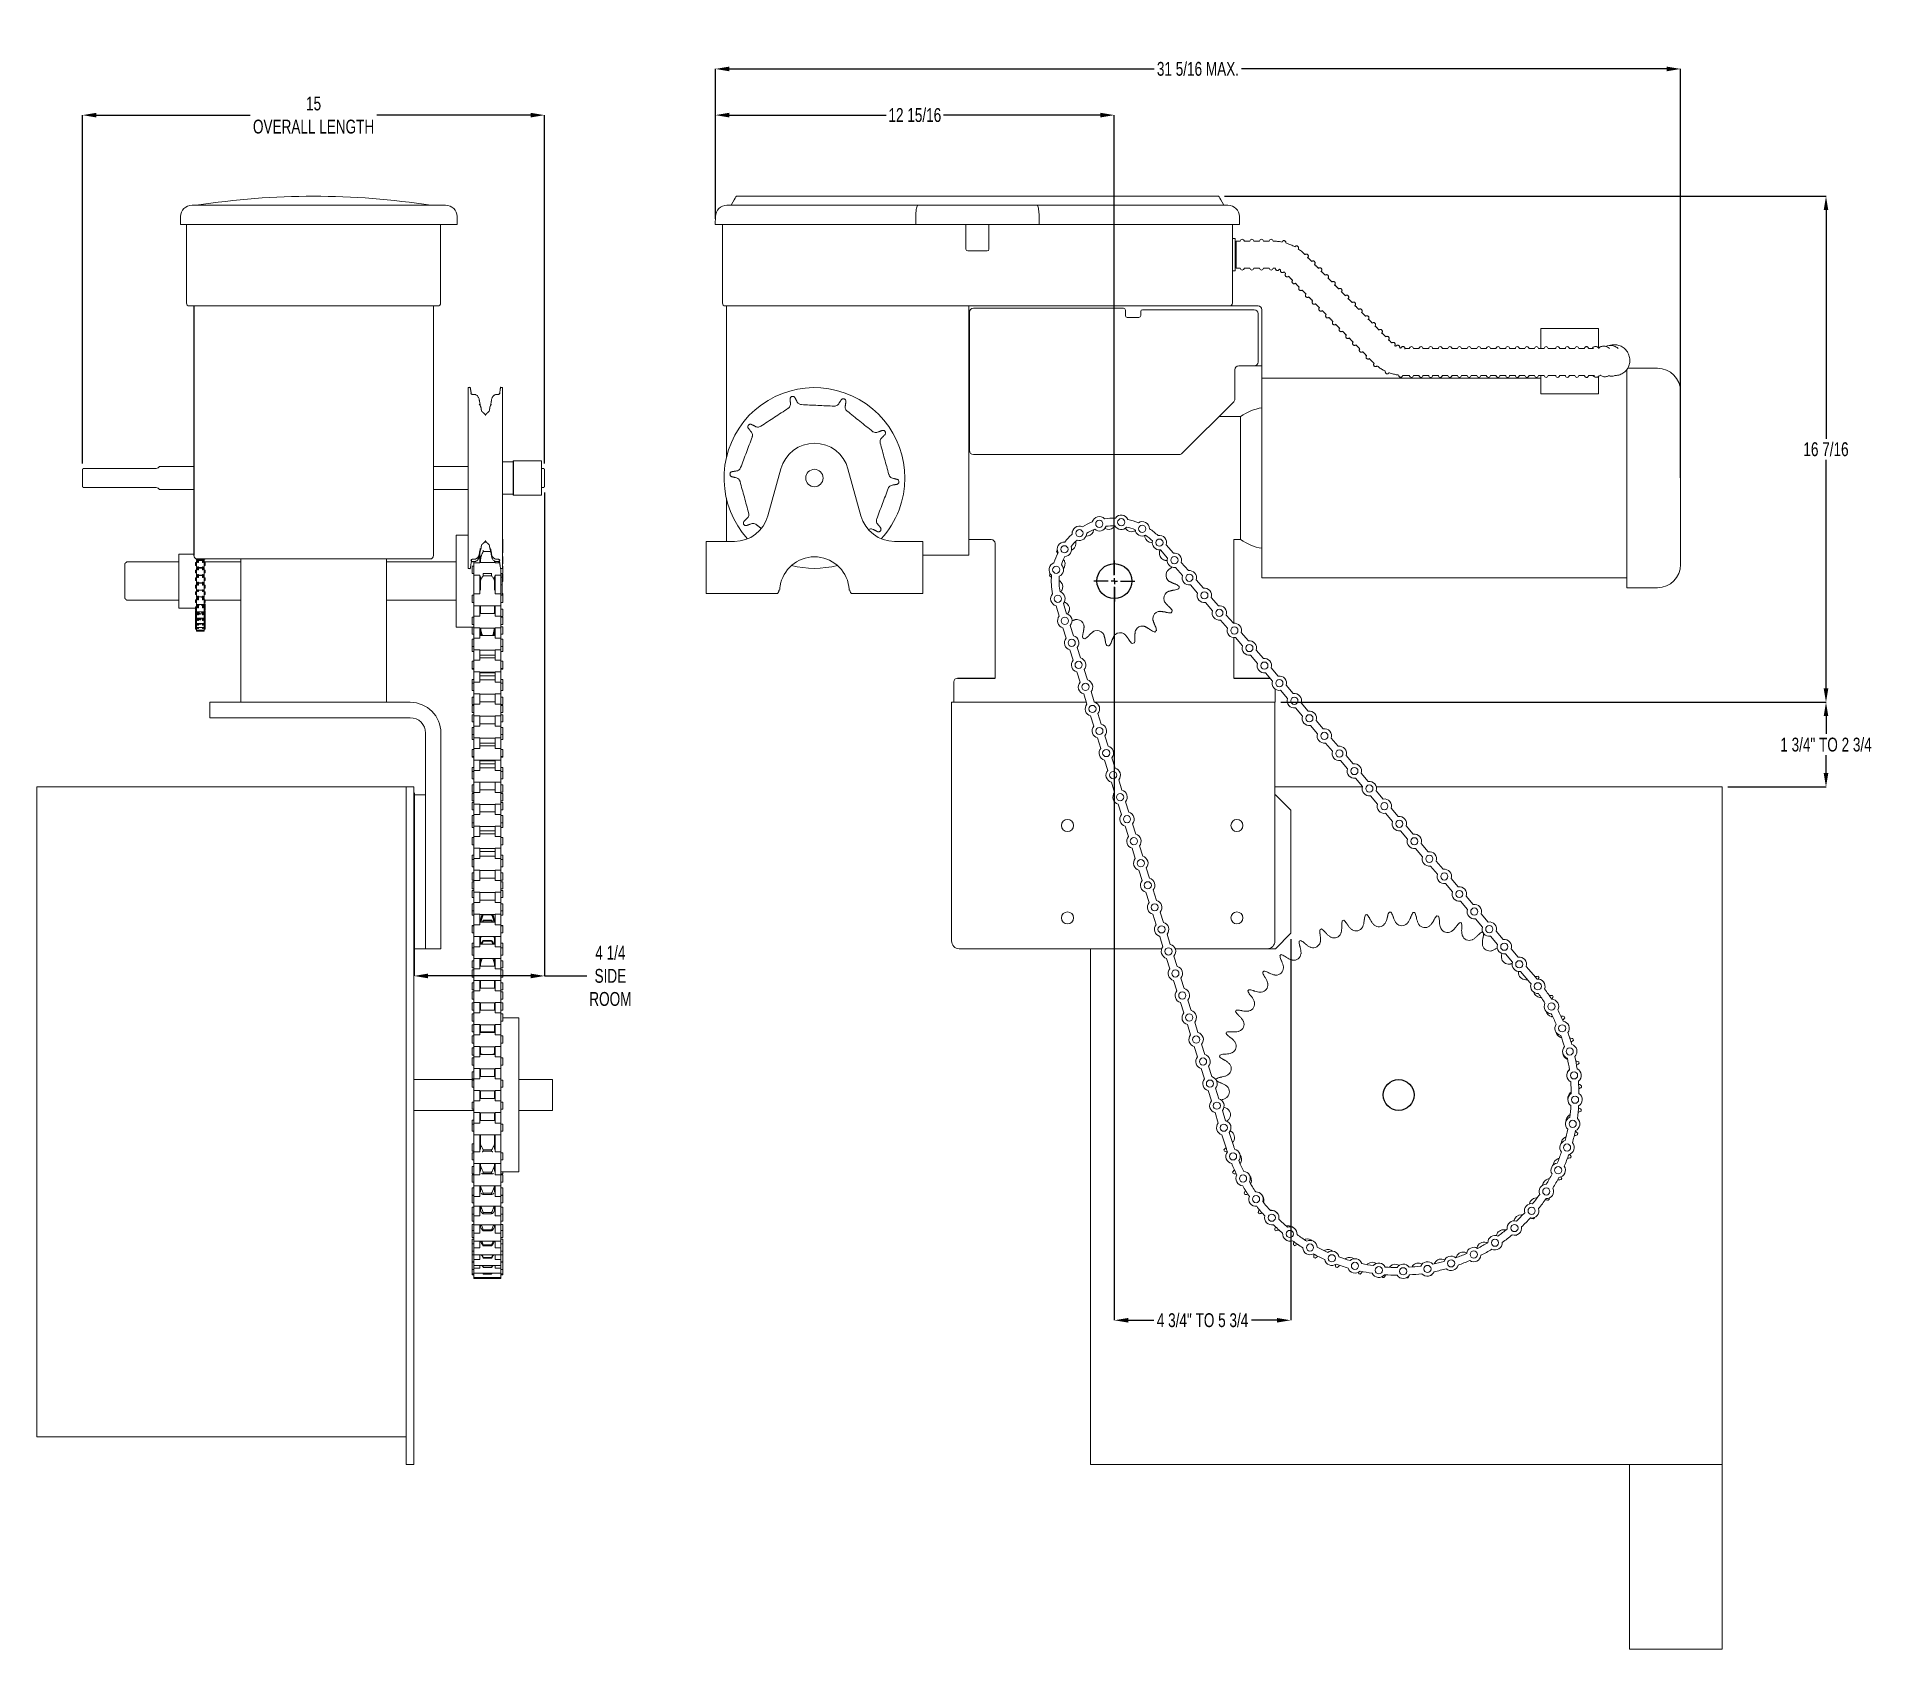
# Model space of a CAD drawing. Header units: inches. Extents: x 2 to 21.8, y 3.7 to 21.2.
import ezdxf

# ---------------------------------------------------------------- set-up
doc = ezdxf.new("R2010")
doc.units = ezdxf.units.IN
doc.header["$MEASUREMENT"] = 0
doc.header["$PDSIZE"] = -1
doc.layers.add('DIM', color=1, linetype='Continuous')
doc.styles.add('SLDTEXTSTYLE0', font='ARIAL.TTF', dxfattribs={"width": 0.7})
doc.dimstyles.new('SLDDIMSTYLE0', dxfattribs={"dimtxt": 0.15, "dimasz": 0.15, "dimexe": 0, "dimexo": 0.0625, "dimgap": 0.0375, "dimtad": 0, "dimtih": 1, "dimtoh": 1, "dimdec": 3, "dimlfac": 3, "dimrnd": 1e-09, "dimzin": 12, "dimdsep": 46, "dimtxsty": 'SLDTEXTSTYLE0', "dimsah": 1, "dimcen": 0.09, "dimadec": 0, "dimazin": 0, "dimtfac": 1, "dimtdec": 3, "dimtofl": 0, "dimtmove": 0, "dimatfit": 3, "dimfxl": 0, "dimtolj": 1, "dimtzin": 12, "dimarcsym": 0})

msp = doc.modelspace()

# ---------------------------------------------------------------- blocks, each defined once
blk = doc.blocks.new('*D12')
at = {"color": 0, "linetype": 'ByBlock', "lineweight": -2}
for p, q in [((2.47, 16.556), (2.47, 20.327)), ((2.62, 20.327), (4.285, 20.327)), ((7.32, 20.327), (5.654, 20.327)), ((7.47, 16.556), (7.47, 20.327))]:
    blk.add_line(p, q, dxfattribs=at)
at = {"color": 0, "linetype": 'ByBlock'}
for points in [[(2.47, 20.327), (2.62, 20.302), (2.62, 20.352)], [(7.47, 20.327), (7.32, 20.302), (7.32, 20.352)]]:
    blk.add_solid(points, dxfattribs=at)
at = {"layer": 'DEFPOINTS', "color": 0, "linetype": 'ByBlock'}
for p in [(2.47, 16.493), (7.47, 16.493)]:
    blk.add_point(p, dxfattribs=at)
at = {"color": 0, "linetype": 'ByBlock', "insert": (4.97, 20.327), "char_height": 0.15, "attachment_point": 5, "style": 'SLDTEXTSTYLE0'}
blk.add_mtext('15\\POVERALL LENGTH', dxfattribs=at)
blk = doc.blocks.new('*D13')
at = {"color": 0, "linetype": 'ByBlock', "lineweight": -2}
for p, q in [((7.47, 16.243), (7.47, 11.01)), ((6.057, 12.993), (6.057, 11.01)), ((7.32, 11.01), (6.207, 11.01)), ((7.47, 11.01), (7.927, 11.01))]:
    blk.add_line(p, q, dxfattribs=at)
at = {"color": 0, "linetype": 'ByBlock'}
for points in [[(6.057, 11.01), (6.207, 11.035), (6.207, 10.985)], [(7.47, 11.01), (7.32, 11.035), (7.32, 10.985)]]:
    blk.add_solid(points, dxfattribs=at)
at = {"layer": 'DEFPOINTS', "color": 0, "linetype": 'ByBlock'}
for p in [(7.47, 16.305), (6.057, 13.055)]:
    blk.add_point(p, dxfattribs=at)
at = {"color": 0, "linetype": 'ByBlock', "insert": (8.182, 11.01), "char_height": 0.15, "attachment_point": 5, "style": 'SLDTEXTSTYLE0'}
blk.add_mtext('4 1/4\\PSIDE\\PROOM', dxfattribs=at)
blk = doc.blocks.new('*D15')
at = {"color": 0, "linetype": 'ByBlock', "lineweight": -2}
for p, q in [((9.318, 19.205), (9.318, 20.327)), ((9.468, 20.327), (11.165, 20.327)), ((13.486, 20.327), (11.789, 20.327)), ((13.636, 15.347), (13.636, 20.327))]:
    blk.add_line(p, q, dxfattribs=at)
at = {"color": 0, "linetype": 'ByBlock'}
for points in [[(9.318, 20.327), (9.468, 20.302), (9.468, 20.352)], [(13.636, 20.327), (13.486, 20.302), (13.486, 20.352)]]:
    blk.add_solid(points, dxfattribs=at)
at = {"layer": 'DEFPOINTS', "color": 0, "linetype": 'ByBlock'}
for p in [(9.318, 19.143), (13.636, 15.284)]:
    blk.add_point(p, dxfattribs=at)
at = {"color": 0, "linetype": 'ByBlock', "insert": (11.477, 20.327), "char_height": 0.15, "attachment_point": 5, "style": 'SLDTEXTSTYLE0'}
blk.add_mtext('12 15/16', dxfattribs=at)
blk = doc.blocks.new('*D16')
at = {"color": 0, "linetype": 'ByBlock', "lineweight": -2}
for p, q in [((9.318, 19.205), (9.318, 20.827)), ((9.468, 20.827), (14.068, 20.827)), ((19.614, 20.827), (15.013, 20.827)), ((19.764, 16.402), (19.764, 20.827))]:
    blk.add_line(p, q, dxfattribs=at)
at = {"color": 0, "linetype": 'ByBlock'}
for points in [[(9.318, 20.827), (9.468, 20.852), (9.468, 20.802)], [(19.764, 20.827), (19.614, 20.852), (19.614, 20.802)]]:
    blk.add_solid(points, dxfattribs=at)
at = {"layer": 'DEFPOINTS', "color": 0, "linetype": 'ByBlock'}
for p in [(9.318, 19.143), (19.764, 16.339)]:
    blk.add_point(p, dxfattribs=at)
at = {"color": 0, "linetype": 'ByBlock', "insert": (14.541, 20.827), "char_height": 0.15, "attachment_point": 5, "style": 'SLDTEXTSTYLE0'}
blk.add_mtext('31 5/16 MAX.', dxfattribs=at)
blk = doc.blocks.new('*D14')
at = {"color": 0, "linetype": 'ByBlock', "lineweight": -2}
for p, q in [((13.636, 15.222), (13.636, 7.283)), ((15.546, 11.409), (15.546, 7.283)), ((13.786, 7.283), (14.063, 7.283)), ((15.396, 7.283), (15.119, 7.283))]:
    blk.add_line(p, q, dxfattribs=at)
at = {"color": 0, "linetype": 'ByBlock'}
for points in [[(13.636, 7.283), (13.786, 7.308), (13.786, 7.258)], [(15.546, 7.283), (15.396, 7.308), (15.396, 7.258)]]:
    blk.add_solid(points, dxfattribs=at)
at = {"layer": 'DEFPOINTS', "color": 0, "linetype": 'ByBlock'}
for p in [(13.636, 15.284), (15.546, 11.472)]:
    blk.add_point(p, dxfattribs=at)
at = {"color": 0, "linetype": 'ByBlock', "insert": (14.591, 7.283), "char_height": 0.15, "attachment_point": 5, "style": 'SLDTEXTSTYLE0'}
blk.add_mtext('4 3/4" TO 5 3/4', dxfattribs=at)
blk = doc.blocks.new('*D17')
at = {"color": 0, "linetype": 'ByBlock', "lineweight": -2}
for p, q in [((14.827, 19.449), (21.338, 19.449)), ((21.338, 19.299), (21.338, 16.825)), ((21.338, 14.122), (21.338, 16.595)), ((15.437, 13.972), (21.338, 13.972))]:
    blk.add_line(p, q, dxfattribs=at)
at = {"color": 0, "linetype": 'ByBlock'}
for points in [[(21.338, 19.449), (21.363, 19.299), (21.313, 19.299)], [(21.338, 13.972), (21.363, 14.122), (21.313, 14.122)]]:
    blk.add_solid(points, dxfattribs=at)
at = {"layer": 'DEFPOINTS', "color": 0, "linetype": 'ByBlock'}
for p in [(14.765, 19.449), (15.374, 13.972)]:
    blk.add_point(p, dxfattribs=at)
at = {"color": 0, "linetype": 'ByBlock', "insert": (21.338, 16.71), "char_height": 0.15, "attachment_point": 5, "style": 'SLDTEXTSTYLE0'}
blk.add_mtext('16 7/16', dxfattribs=at)
blk = doc.blocks.new('*D18')
at = {"color": 0, "linetype": 'ByBlock', "lineweight": -2}
for p, q in [((15.437, 13.972), (21.338, 13.972)), ((21.338, 13.822), (21.338, 13.629)), ((21.338, 13.205), (21.338, 13.398)), ((20.275, 13.055), (21.338, 13.055))]:
    blk.add_line(p, q, dxfattribs=at)
at = {"color": 0, "linetype": 'ByBlock'}
for points in [[(21.338, 13.972), (21.313, 13.822), (21.363, 13.822)], [(21.338, 13.055), (21.313, 13.205), (21.363, 13.205)]]:
    blk.add_solid(points, dxfattribs=at)
at = {"layer": 'DEFPOINTS', "color": 0, "linetype": 'ByBlock'}
for p in [(15.374, 13.972), (20.213, 13.055)]:
    blk.add_point(p, dxfattribs=at)
at = {"color": 0, "linetype": 'ByBlock', "insert": (21.338, 13.513), "char_height": 0.15, "attachment_point": 5, "style": 'SLDTEXTSTYLE0'}
blk.add_mtext('1 3/4" TO 2 3/4', dxfattribs=at)
blk = doc.blocks.new('SW_CENTERMARKSYMBOL_0')
at = {"layer": 'DIM', "color": 0}
for p, q in [((0, 0.067), (0, 0.222)), ((-0.067, 0), (-0.222, 0)), ((0, 0), (-0.033, 0)), ((0, 0), (0, 0.033)), ((0, 0), (0, -0.033)), ((0, 0), (0.033, 0)), ((0.067, 0), (0.222, 0)), ((0, -0.067), (0, -0.222))]:
    blk.add_line(p, q, dxfattribs=at)

# ---------------------------------------------------------------- dimensions: what is measured, and where the dimension line sits
at = {"layer": 'DIM'}
for base, p1, p2, text, override, picture, middle in [((9.317558, 20.827105), (19.764094, 16.339431), (9.317558, 19.142967), '<> MAX.', {"dimdec": 4, "dimlunit": 5, "dimfrac": 2}, '*D16', (14.540826, 20.827105)), ((7.469638, 20.327105), (2.469638, 16.493362), (7.469638, 16.493362), '<>\\POVERALL LENGTH', {"dimlunit": 5, "dimfrac": 2}, '*D12', (4.969638, 20.327105)), ((6.056727, 11.010257), (7.469638, 16.305362), (6.056727, 13.055029), '<>\\PSIDE\\PROOM', {"dimlunit": 5, "dimfrac": 2}, '*D13', (8.181727, 11.010257)), ((13.636428, 7.282667), (15.546094, 11.471696), (13.636428, 15.284029), '4 3/4" TO <>', {"dimlunit": 5, "dimfrac": 2}, '*D14', (14.591261, 7.282667))]:
    dim = msp.add_linear_dim(base=base, p1=p1, p2=p2, text=text, dimstyle='SLDDIMSTYLE0', override=override, dxfattribs=at)
    dim.commit()
    dim.dimension.update_dxf_attribs({"geometry": picture, "text_midpoint": middle})
dim = msp.add_linear_dim(base=(13.636428, 20.327105), p1=(9.317558, 19.142967), p2=(13.636428, 15.284029), dimstyle='SLDDIMSTYLE0', override={"dimdec": 4, "dimlunit": 5, "dimfrac": 2}, dxfattribs=at)
dim.commit()
dim.dimension.update_dxf_attribs({"geometry": '*D15', "text_midpoint": (11.476993, 20.327105)})
dim = msp.add_linear_dim(base=(21.337761, 19.448771), p1=(15.374344, 13.971696), p2=(14.764919, 19.448771), angle=90, dimstyle='SLDDIMSTYLE0', override={"dimdec": 4, "dimlunit": 5, "dimfrac": 2}, dxfattribs=at)
dim.commit()
dim.dimension.update_dxf_attribs({"geometry": '*D17', "text_midpoint": (21.337761, 16.710233)})
dim = msp.add_linear_dim(base=(21.337761, 13.055029), p1=(15.374344, 13.971696), p2=(20.212761, 13.055029), angle=90, text='1 3/4" TO <>', dimstyle='SLDDIMSTYLE0', override={"dimlunit": 5, "dimfrac": 2}, dxfattribs=at)
dim.commit()
dim.dimension.update_dxf_attribs({"geometry": '*D18', "text_midpoint": (21.337761, 13.513362)})

# ---------------------------------------------------------------- linework, layer by layer
at = {"color": 7, "linetype": 'Continuous', "lineweight": 15}
for p, q in [((3.655011, 19.3513), (3.657174, 19.3513)), ((3.657174, 19.3513), (6.282174, 19.3513)), ((6.282174, 19.3513), (6.284337, 19.3513)), ((6.284337, 19.3513), (6.398719, 19.3513)), ((9.444032, 19.3513), (9.446195, 19.3513)), ((9.446195, 19.3513), (11.509281, 19.3513)), ((11.509281, 19.3513), (12.799775, 19.3513)), ((12.799775, 19.3513), (14.862861, 19.3513)), ((14.862861, 19.3513), (14.865024, 19.3513)), ((3.528538, 19.142967), (3.53003, 19.228482)), ((3.657174, 19.142967), (3.528538, 19.142967)), ((3.594671, 18.292039), (3.594671, 19.142967)), ((3.657174, 19.142967), (6.282174, 19.142967)), ((6.525192, 19.142967), (6.282174, 19.142967)), ((6.344671, 19.142967), (6.344671, 18.292039)), ((9.317558, 19.142967), (9.31905, 19.228482)), ((9.446195, 19.142967), (9.317558, 19.142967)), ((9.395427, 18.298706), (9.395427, 19.142967)), ((9.446195, 19.142967), (11.487237, 19.142967)), ((12.821818, 19.142967), (11.487237, 19.142967)), ((12.029528, 18.876623), (12.029528, 19.142967)), ((12.279528, 19.142967), (12.279528, 18.876623)), ((12.821818, 19.142967), (14.862861, 19.142967)), ((14.991498, 19.142967), (14.862861, 19.142967)), ((14.913628, 19.142967), (14.913628, 18.298706)), ((14.990005, 19.228482), (14.991498, 19.142967)), ((14.913628, 18.992633), (14.936961, 18.992633)), ((14.943628, 18.986133), (14.943628, 18.652422)), ((14.953628, 18.804396), (14.953628, 18.96294)), ((12.259528, 18.856623), (12.049528, 18.856623)), ((14.953628, 18.671273), (14.953628, 18.804396)), ((14.943628, 18.652422), (14.943628, 18.647106)), ((9.395427, 18.292039), (9.395427, 18.298706)), ((14.913628, 18.298706), (14.913628, 18.292039)), ((3.624604, 18.262106), (3.646204, 18.262106)), ((3.646204, 18.262106), (6.314738, 18.262106)), ((3.75356, 18.262029), (3.930227, 18.262029)), ((6.266894, 18.262106), (6.266894, 15.559862)), ((13.130721, 18.262106), (9.425361, 18.262106)), ((10.688761, 18.262029), (9.437094, 18.262029)), ((9.437094, 16.618866), (9.437094, 18.262029)), ((12.002095, 18.262029), (10.855428, 18.262029)), ((12.062095, 18.262106), (12.062095, 18.143696)), ((12.062095, 18.118696), (12.062095, 18.143696)), ((12.062095, 18.118696), (12.062095, 15.566029)), ((12.068761, 18.19544), (12.068761, 16.69544)), ((13.129424, 18.237106), (12.110428, 18.237106)), ((13.735428, 18.237106), (13.129424, 18.237106)), ((14.883694, 18.262106), (13.130721, 18.262106)), ((13.755428, 18.217107), (13.755428, 18.157106)), ((13.775428, 18.137106), (13.902094, 18.137106)), ((13.922094, 18.157106), (13.922094, 18.20044)), ((14.035094, 18.22044), (13.942094, 18.22044)), ((15.150094, 18.22044), (14.035094, 18.22044)), ((15.191761, 18.262106), (14.883694, 18.262106)), ((15.191761, 17.654439), (15.191761, 18.178773)), ((15.233428, 17.612773), (15.233428, 18.22044)), ((18.252428, 18.016928), (18.877428, 18.016928)), ((18.252428, 18.016928), (18.252428, 17.929772)), ((18.252428, 17.929772), (18.252428, 17.916489)), ((18.252428, 17.916489), (18.252428, 17.800713)), ((18.877428, 18.016928), (18.877428, 17.929772)), ((18.877428, 17.929772), (18.877428, 17.916489)), ((18.877428, 17.916489), (18.877428, 17.806081)), ((14.940094, 17.571106), (14.940094, 17.255032)), ((15.150094, 17.612773), (14.981761, 17.612773)), ((15.201761, 17.612773), (15.150094, 17.612773)), ((15.233428, 17.612773), (15.201761, 17.612773)), ((15.233428, 17.612773), (15.233428, 17.602773)), ((15.233428, 17.104896), (15.233428, 17.602773)), ((18.252428, 17.509046), (18.252428, 17.309429)), ((18.877428, 17.499675), (18.877428, 17.309429)), ((19.180761, 15.211862), (19.180761, 17.571175)), ((6.644071, 17.377639), (6.644071, 16.744562)), ((7.015204, 15.421085), (7.015204, 17.377639)), ((18.252428, 17.309429), (18.877428, 17.309429)), ((19.764094, 17.336862), (19.764094, 15.461862)), ((14.927891, 17.225569), (14.368298, 16.665977)), ((15.233428, 16.399362), (15.233428, 17.104896)), ((15.003094, 16.399362), (15.003094, 17.066029)), ((6.644071, 16.744562), (6.644071, 15.421085)), ((2.469638, 16.305363), (2.469638, 16.493362)), ((7.436304, 16.586862), (7.436304, 16.211862)), ((7.469638, 16.493362), (7.469638, 16.305363)), ((9.886924, 15.989409), (10.027265, 16.499316)), ((10.75359, 16.499316), (10.893932, 15.989409)), ((12.110428, 16.653773), (14.338836, 16.653773)), ((15.003094, 15.732696), (15.003094, 16.399362)), ((15.233428, 15.319362), (15.233428, 16.399362)), ((9.437094, 15.712696), (9.437094, 16.179859)), ((6.511893, 15.185362), (6.511893, 15.782446)), ((7.01856, 15.738971), (7.01856, 15.681096)), ((9.217094, 15.225362), (9.217094, 15.712696)), ((9.217094, 15.712696), (9.523761, 15.712696)), ((11.257094, 15.712696), (11.563761, 15.712696)), ((11.563761, 15.712696), (11.563761, 15.225362)), ((12.344761, 14.234029), (12.344761, 15.690955)), ((14.928094, 15.732696), (14.928094, 14.827)), ((3.511387, 14.992362), (3.511387, 15.575696)), ((3.704638, 15.512527), (3.704638, 15.523447)), ((3.704638, 15.430479), (3.704638, 15.507146)), ((3.71606, 15.523196), (3.70606, 15.523196)), ((3.724638, 15.518534), (3.714638, 15.518534)), ((3.714638, 15.518534), (3.714638, 15.486333)), ((3.71606, 15.523196), (3.720227, 15.523196)), ((6.220227, 15.523196), (3.720227, 15.523196)), ((3.724638, 15.518534), (3.724638, 15.486333)), ((3.761388, 15.507146), (3.761388, 15.512527)), ((3.776304, 15.518534), (3.766304, 15.518534)), ((3.766304, 15.518534), (3.766304, 15.486333)), ((3.776304, 15.518534), (3.776304, 15.486333)), ((3.786304, 15.512527), (3.786304, 15.523447)), ((3.786304, 15.512527), (3.786304, 15.507146)), ((3.786304, 15.430479), (3.786304, 15.507146)), ((3.797138, 15.523196), (3.797138, 15.520357)), ((4.182893, 14.192362), (4.182893, 15.523196)), ((5.75756, 15.523196), (5.75756, 14.192362)), ((6.220227, 15.523196), (6.224394, 15.523196)), ((6.224394, 15.523196), (6.234394, 15.523196)), ((6.705894, 15.480743), (6.705894, 15.494963)), ((6.765467, 15.590697), (6.76856, 15.590697)), ((6.76603, 15.594409), (6.765885, 15.592974)), ((6.76856, 15.480743), (6.76856, 15.590697)), ((6.77556, 15.495711), (6.77556, 15.549543)), ((6.77556, 15.495711), (6.77556, 15.484687)), ((6.806893, 15.604524), (6.806893, 15.619149)), ((6.886943, 15.604524), (6.806893, 15.604524)), ((6.893245, 15.594409), (6.89339, 15.592975)), ((6.92856, 15.495711), (6.92856, 15.501532)), ((6.92856, 15.484687), (6.92856, 15.495711)), ((6.935227, 15.480743), (6.935227, 15.498572)), ((7.01856, 15.681096), (7.01856, 15.666709)), ((7.01856, 15.666709), (7.01856, 15.588709)), ((7.01856, 15.54881), (7.01856, 15.490934)), ((7.01856, 15.490934), (7.01856, 15.470809)), ((12.002095, 15.566029), (11.563761, 15.566029)), ((12.062095, 15.566029), (12.002095, 15.566029)), ((14.211464, 15.533067), (14.135039, 15.622617)), ((14.274852, 15.587164), (14.198426, 15.676714)), ((2.92856, 15.325696), (2.92856, 15.472362)), ((2.92856, 15.325696), (2.92856, 15.242362)), ((3.693804, 15.453729), (3.693804, 15.483896)), ((3.693804, 15.371681), (3.693804, 15.401848)), ((3.693804, 15.289633), (3.693804, 15.3198)), ((3.704638, 15.348431), (3.704638, 15.425098)), ((3.704638, 15.266383), (3.704638, 15.34305)), ((3.714638, 15.486333), (3.724638, 15.486333)), ((3.724638, 15.436487), (3.714638, 15.436487)), ((3.714638, 15.436487), (3.714638, 15.404285)), ((3.714638, 15.404285), (3.724638, 15.404285)), ((3.724638, 15.354439), (3.714638, 15.354439)), ((3.714638, 15.354439), (3.714638, 15.322237)), ((3.714638, 15.322237), (3.724638, 15.322237)), ((3.724638, 15.436487), (3.724638, 15.404285)), ((3.724638, 15.354439), (3.724638, 15.322237)), ((3.761388, 15.430171), (3.761388, 15.430479)), ((3.761388, 15.425098), (3.761388, 15.430171)), ((3.761388, 15.34305), (3.761388, 15.348431)), ((3.766304, 15.486333), (3.776304, 15.486333)), ((3.776304, 15.436487), (3.766304, 15.436487)), ((3.766304, 15.436487), (3.766304, 15.404285)), ((3.766304, 15.404285), (3.776304, 15.404285)), ((3.776304, 15.354439), (3.766304, 15.354439)), ((3.766304, 15.354439), (3.766304, 15.322237)), ((3.766304, 15.322237), (3.776304, 15.322237)), ((3.776304, 15.436487), (3.776304, 15.404285)), ((3.776304, 15.354439), (3.776304, 15.322237)), ((3.786304, 15.348431), (3.786304, 15.425098)), ((3.786304, 15.266383), (3.786304, 15.34305)), ((3.797138, 15.453729), (3.797138, 15.483896)), ((3.797138, 15.371681), (3.797138, 15.401848)), ((3.797138, 15.289633), (3.797138, 15.3198)), ((6.685227, 15.44552), (6.685227, 15.36752)), ((6.76856, 15.480743), (6.705894, 15.480743)), ((6.705894, 15.480743), (6.705894, 15.346923)), ((6.705894, 15.346923), (6.76856, 15.346923)), ((6.705894, 15.149362), (6.705894, 15.346923)), ((6.76856, 15.149362), (6.76856, 15.346923)), ((6.77556, 15.273602), (6.77556, 15.328353)), ((6.806893, 15.340506), (6.806893, 15.365707)), ((6.806893, 15.365707), (6.897227, 15.365707)), ((6.897227, 15.340506), (6.806893, 15.340506)), ((6.897227, 15.340506), (6.897227, 15.365707)), ((6.92856, 15.273602), (6.92856, 15.328353)), ((6.935227, 15.325696), (6.92856, 15.325696)), ((6.983819, 15.480743), (6.935227, 15.480743)), ((6.935227, 15.346923), (6.997894, 15.346923)), ((6.935227, 15.149362), (6.935227, 15.346923)), ((6.997894, 15.418343), (6.997894, 15.346923)), ((6.997894, 15.346923), (6.997894, 15.149362)), ((7.011893, 15.36752), (7.011893, 15.325696)), ((7.011893, 15.325696), (7.011893, 15.242362)), ((7.01856, 15.44552), (7.01856, 15.36752)), ((7.01856, 15.358648), (7.01856, 15.300773)), ((7.01856, 15.300773), (7.01856, 15.280648)), ((14.373756, 15.342905), (14.29733, 15.432455)), ((14.437143, 15.397002), (14.360718, 15.486552)), ((14.599435, 15.20684), (14.523009, 15.296391)), ((2.92856, 15.095696), (2.92856, 15.242362)), ((3.693804, 15.207586), (3.693804, 15.237752)), ((3.693804, 15.167191), (3.693804, 15.147389)), ((3.693804, 15.147389), (3.693804, 15.137025)), ((3.704638, 15.184369), (3.704638, 15.261002)), ((3.714638, 15.184369), (3.704638, 15.184369)), ((3.704638, 15.184369), (3.704638, 15.113775)), ((3.704638, 15.105563), (3.704638, 15.048925)), ((3.724638, 15.272391), (3.714638, 15.272391)), ((3.714638, 15.272391), (3.714638, 15.24019)), ((3.714638, 15.24019), (3.724638, 15.24019)), ((3.724638, 15.190344), (3.714638, 15.190344)), ((3.714638, 15.190344), (3.714638, 15.169629)), ((3.714638, 15.169629), (3.724638, 15.169629)), ((3.724638, 15.119273), (3.714638, 15.119273)), ((3.714638, 15.119273), (3.714638, 15.0793)), ((3.724638, 15.272391), (3.724638, 15.24019)), ((3.724638, 15.190344), (3.724638, 15.169629)), ((3.766304, 15.184369), (3.724638, 15.184369)), ((3.724638, 15.119273), (3.724638, 15.0793)), ((3.761388, 15.261002), (3.761388, 15.266383)), ((3.761388, 15.105563), (3.761388, 15.114551)), ((3.776304, 15.272391), (3.766304, 15.272391)), ((3.766304, 15.272391), (3.766304, 15.24019)), ((3.766304, 15.24019), (3.776304, 15.24019)), ((3.776304, 15.190344), (3.766304, 15.190344)), ((3.766304, 15.190344), (3.766304, 15.169629)), ((3.776304, 15.169629), (3.766304, 15.169629)), ((3.766304, 15.119273), (3.776304, 15.119273)), ((3.766304, 15.119273), (3.766304, 15.0793)), ((3.776304, 15.272391), (3.776304, 15.24019)), ((3.776304, 15.190344), (3.776304, 15.169629)), ((3.786304, 15.184369), (3.776304, 15.184369)), ((3.776304, 15.119273), (3.776304, 15.0793)), ((3.786304, 15.184369), (3.786304, 15.261002)), ((3.786304, 15.184369), (3.786304, 15.113775)), ((3.786304, 15.105563), (3.786304, 15.048925)), ((3.797138, 15.207586), (3.797138, 15.237752)), ((3.797138, 15.167191), (3.797138, 15.147389)), ((3.797138, 15.147389), (3.797138, 15.137025)), ((6.511893, 14.785612), (6.511893, 15.185362)), ((6.685227, 15.053294), (6.685227, 15.131294)), ((6.705894, 15.14589), (6.705894, 15.149362)), ((6.705894, 15.14589), (6.76856, 15.14589)), ((6.705894, 15.01672), (6.705894, 15.14589)), ((6.76856, 15.14589), (6.76856, 15.149362)), ((6.77556, 15.273602), (6.77556, 15.185362)), ((6.92856, 15.185362), (6.92856, 15.273602)), ((6.92856, 15.242362), (6.935227, 15.242362)), ((6.935227, 15.14589), (6.935227, 15.149362)), ((6.935227, 15.14589), (6.997894, 15.14589)), ((6.997894, 15.149362), (6.997894, 15.14589)), ((6.997894, 15.01672), (6.997894, 15.14589)), ((7.011893, 15.242362), (7.011893, 15.131294)), ((7.011893, 15.149362), (7.011893, 15.131294)), ((7.01856, 15.149362), (7.01856, 15.131294)), ((7.01856, 15.053294), (7.01856, 15.131294)), ((9.217094, 15.149362), (9.217094, 15.225362)), ((9.217094, 15.149362), (9.989334, 15.149362)), ((10.014101, 15.185362), (10.00665, 15.185362)), ((10.774206, 15.185362), (10.766754, 15.185362)), ((10.791521, 15.149362), (11.563761, 15.149362)), ((11.563761, 15.225362), (11.563761, 15.149362)), ((14.536047, 15.152743), (14.459622, 15.242293)), ((14.761726, 15.016679), (14.6853, 15.106229)), ((3.693804, 15.082313), (3.693804, 15.060027)), ((3.693804, 15.060027), (3.693804, 15.052146)), ((3.693804, 15.004407), (3.693804, 14.97987)), ((3.693804, 14.97987), (3.693804, 14.97424)), ((3.693804, 14.965619), (3.693804, 14.935979)), ((3.693804, 14.935979), (3.693804, 14.909494)), ((3.693804, 14.909494), (3.693804, 14.905812)), ((3.693804, 14.903335), (3.693804, 14.879231)), ((3.704638, 15.048925), (3.704638, 15.028897)), ((3.704638, 15.027657), (3.704638, 14.965296)), ((3.704638, 14.965296), (3.704638, 14.95099)), ((3.704638, 14.95099), (3.704638, 14.891919)), ((3.704638, 14.891919), (3.704638, 14.882562)), ((3.724638, 15.0793), (3.714638, 15.0793)), ((3.714638, 15.031389), (3.724638, 15.031389)), ((3.714638, 15.031389), (3.714638, 14.9947)), ((3.724638, 14.9947), (3.714638, 14.9947)), ((3.714638, 14.95163), (3.724638, 14.95163)), ((3.714638, 14.95163), (3.714638, 14.919404)), ((3.724638, 14.919404), (3.714638, 14.919404)), ((3.724638, 15.031389), (3.724638, 14.9947)), ((3.724638, 14.95163), (3.724638, 14.919404)), ((3.734971, 14.930406), (3.751054, 14.930406)), ((3.734971, 14.922692), (3.734971, 14.930406)), ((3.751054, 14.922692), (3.751054, 14.930406)), ((3.776304, 15.0793), (3.766304, 15.0793)), ((3.766304, 15.031389), (3.776304, 15.031389)), ((3.766304, 15.031389), (3.766304, 14.9947)), ((3.776304, 14.9947), (3.766304, 14.9947)), ((3.766304, 14.95163), (3.776304, 14.95163)), ((3.766304, 14.95163), (3.766304, 14.919404)), ((3.776304, 14.919404), (3.766304, 14.919404)), ((3.776304, 15.031389), (3.776304, 14.9947)), ((3.776304, 14.95163), (3.776304, 14.919404)), ((3.786304, 15.048925), (3.786304, 15.028897)), ((3.786304, 15.028897), (3.786304, 15.027657)), ((3.786304, 15.027657), (3.786304, 14.965296)), ((3.786304, 14.965296), (3.786304, 14.95099)), ((3.786304, 14.95099), (3.786304, 14.891919)), ((3.786304, 14.891919), (3.786304, 14.882562)), ((3.797138, 15.082313), (3.797138, 15.060027)), ((3.797138, 15.060027), (3.797138, 15.052146)), ((3.797138, 15.038628), (3.797138, 15.008461)), ((3.797138, 15.004407), (3.797138, 14.97987)), ((3.797138, 14.97987), (3.797138, 14.97424)), ((3.797138, 14.965619), (3.797138, 14.935979)), ((3.797138, 14.935979), (3.797138, 14.909494)), ((3.797138, 14.909494), (3.797138, 14.905812)), ((3.797138, 14.903335), (3.797138, 14.879231)), ((6.685227, 14.814749), (6.685227, 14.892749)), ((6.76856, 15.01672), (6.705894, 15.01672)), ((6.705894, 14.904386), (6.705894, 15.01672)), ((6.705894, 14.904386), (6.76856, 14.904386)), ((6.705894, 14.778176), (6.705894, 14.904386)), ((6.76856, 14.904386), (6.76856, 15.01672)), ((6.77556, 15.014127), (6.77556, 14.971596)), ((6.92856, 14.971596), (6.92856, 15.014127)), ((6.997894, 15.01672), (6.935227, 15.01672)), ((6.935227, 14.904386), (6.935227, 15.01672)), ((6.935227, 14.904386), (6.997894, 14.904386)), ((6.997894, 15.01672), (6.997894, 14.904386)), ((6.997894, 14.778176), (6.997894, 14.904386)), ((7.01856, 14.978324), (7.01856, 14.920449)), ((7.01856, 14.920449), (7.01856, 14.900324)), ((7.01856, 14.814749), (7.01856, 14.892749)), ((13.005088, 15.01672), (13.040318, 14.904386)), ((13.084603, 15.041657), (13.119833, 14.929323)), ((14.698339, 14.962581), (14.621913, 15.052132)), ((14.924017, 14.826517), (14.847592, 14.916067)), ((3.693804, 14.879231), (3.693804, 14.851165)), ((3.693804, 14.851165), (3.693804, 14.849064)), ((3.693804, 14.849064), (3.693804, 14.835989)), ((3.693804, 14.835989), (3.693804, 14.80676)), ((3.693804, 14.80676), (3.693804, 14.805822)), ((3.693804, 14.805822), (3.693804, 14.777707)), ((3.693804, 14.777707), (3.693804, 14.777477)), ((3.693804, 14.777707), (3.693804, 14.764941)), ((3.704638, 14.882562), (3.704638, 14.831154)), ((3.704638, 14.831154), (3.704638, 14.825814)), ((3.704638, 14.825814), (3.704638, 14.784956)), ((3.704638, 14.784956), (3.704638, 14.782572)), ((3.704638, 14.782572), (3.704638, 14.754812)), ((3.704638, 14.754812), (3.704638, 14.754227)), ((3.704638, 14.754227), (3.704638, 14.741691)), ((3.714638, 14.882563), (3.724638, 14.882563)), ((3.714638, 14.882563), (3.714638, 14.855838)), ((3.724638, 14.855838), (3.714638, 14.855838)), ((3.714638, 14.826408), (3.714638, 14.806043)), ((3.724638, 14.806043), (3.714638, 14.806043)), ((3.714638, 14.782572), (3.714638, 14.771625)), ((3.724638, 14.771625), (3.714638, 14.771625)), ((3.714638, 14.754227), (3.714638, 14.753689)), ((3.724638, 14.753689), (3.714638, 14.753689)), ((3.724638, 14.882563), (3.724638, 14.855838)), ((3.724638, 14.826408), (3.724638, 14.806043)), ((3.724638, 14.782572), (3.724638, 14.771625)), ((3.724638, 14.754227), (3.724638, 14.753689)), ((3.734971, 14.864288), (3.734971, 14.870728)), ((3.734971, 14.870728), (3.751054, 14.870728)), ((3.751054, 14.864288), (3.734971, 14.864288)), ((3.734971, 14.817334), (3.734971, 14.822324)), ((3.734971, 14.822324), (3.751054, 14.822324)), ((3.751054, 14.817334), (3.734971, 14.817334)), ((3.751054, 14.864288), (3.751054, 14.870728)), ((3.751054, 14.817334), (3.751054, 14.822324)), ((3.766304, 14.882563), (3.776304, 14.882563)), ((3.766304, 14.882563), (3.766304, 14.855838)), ((3.776304, 14.855838), (3.766304, 14.855838)), ((3.766304, 14.826408), (3.766304, 14.806043)), ((3.776304, 14.806043), (3.766304, 14.806043)), ((3.766304, 14.782572), (3.766304, 14.771625)), ((3.776304, 14.771625), (3.766304, 14.771625)), ((3.766304, 14.754227), (3.766304, 14.753689)), ((3.776304, 14.753689), (3.766304, 14.753689)), ((3.776304, 14.882563), (3.776304, 14.855838)), ((3.776304, 14.826408), (3.776304, 14.806043)), ((3.776304, 14.782572), (3.776304, 14.771625)), ((3.776304, 14.754227), (3.776304, 14.753689)), ((3.786304, 14.882562), (3.786304, 14.831154)), ((3.786304, 14.831154), (3.786304, 14.825814)), ((3.786304, 14.825814), (3.786304, 14.784956)), ((3.786304, 14.784956), (3.786304, 14.782572)), ((3.786304, 14.782572), (3.786304, 14.754812)), ((3.786304, 14.754812), (3.786304, 14.754227)), ((3.786304, 14.754227), (3.786304, 14.741691)), ((3.797138, 14.879231), (3.797138, 14.851165)), ((3.797138, 14.851165), (3.797138, 14.849064)), ((3.797138, 14.849064), (3.797138, 14.835989)), ((3.797138, 14.835989), (3.797138, 14.80676)), ((3.797138, 14.80676), (3.797138, 14.805822)), ((3.797138, 14.805822), (3.797138, 14.777707)), ((3.797138, 14.777707), (3.797138, 14.777477)), ((3.797138, 14.777707), (3.797138, 14.764941)), ((6.685227, 14.785612), (6.685227, 14.730287)), ((6.685227, 14.730287), (6.685227, 14.710162)), ((6.76856, 14.778176), (6.705894, 14.778176)), ((6.705894, 14.665842), (6.705894, 14.778176)), ((6.76856, 14.665842), (6.76856, 14.778176)), ((6.77556, 14.745738), (6.77556, 14.775583)), ((6.77556, 14.745738), (6.77556, 14.718902)), ((6.77556, 14.705612), (6.77556, 14.718902)), ((6.92856, 14.745738), (6.92856, 14.775583)), ((6.92856, 14.718902), (6.92856, 14.745738)), ((6.92856, 14.705612), (6.92856, 14.718902)), ((6.997894, 14.778176), (6.935227, 14.778176)), ((6.935227, 14.665842), (6.935227, 14.778176)), ((6.997894, 14.778176), (6.997894, 14.665842)), ((7.01856, 14.788162), (7.01856, 14.730287)), ((7.01856, 14.730287), (7.01856, 14.710162)), ((13.079899, 14.778176), (13.115129, 14.665842)), ((13.159414, 14.803113), (13.194643, 14.690779)), ((14.86063, 14.77242), (14.784205, 14.86197)), ((15.086309, 14.636355), (15.009883, 14.725905)), ((6.685227, 14.576205), (6.685227, 14.654205)), ((6.685227, 14.576205), (6.685227, 14.540126)), ((6.685227, 14.540126), (6.685227, 14.520001)), ((6.705894, 14.665842), (6.76856, 14.665842)), ((6.705894, 14.539632), (6.705894, 14.665842)), ((6.76856, 14.539632), (6.705894, 14.539632)), ((6.705894, 14.427298), (6.705894, 14.539632)), ((6.76856, 14.427298), (6.76856, 14.539632)), ((6.935227, 14.665842), (6.997894, 14.665842)), ((6.997894, 14.539632), (6.935227, 14.539632)), ((6.935227, 14.427298), (6.935227, 14.539632)), ((6.997894, 14.539632), (6.997894, 14.665842)), ((6.997894, 14.539632), (6.997894, 14.427298)), ((7.01856, 14.576205), (7.01856, 14.654205)), ((7.01856, 14.576205), (7.01856, 14.540126)), ((7.01856, 14.540126), (7.01856, 14.520001)), ((13.15471, 14.539632), (13.18994, 14.427298)), ((13.234225, 14.564569), (13.269454, 14.452235)), ((14.928094, 14.671325), (14.928094, 14.234029)), ((15.022922, 14.582258), (14.946496, 14.671808)), ((15.2486, 14.446193), (15.172175, 14.535743)), ((6.685227, 14.337661), (6.685227, 14.415661)), ((6.685227, 14.337661), (6.685227, 14.329839)), ((6.705894, 14.427298), (6.76856, 14.427298)), ((6.705894, 14.301088), (6.705894, 14.427298)), ((6.76856, 14.301088), (6.705894, 14.301088)), ((6.705894, 14.188754), (6.705894, 14.301088)), ((6.76856, 14.188754), (6.76856, 14.301088)), ((6.935227, 14.427298), (6.997894, 14.427298)), ((6.997894, 14.301088), (6.935227, 14.301088)), ((6.935227, 14.188754), (6.935227, 14.301088)), ((6.997894, 14.301088), (6.997894, 14.427298)), ((6.997894, 14.301088), (6.997894, 14.188754)), ((7.01856, 14.337661), (7.01856, 14.415661)), ((7.01856, 14.337661), (7.01856, 14.329839)), ((13.229521, 14.301088), (13.26475, 14.188754)), ((13.309035, 14.326025), (13.344265, 14.213691)), ((15.185213, 14.392096), (15.108788, 14.481646)), ((15.410892, 14.256032), (15.334466, 14.345582)), ((4.182893, 13.971696), (4.182893, 14.192362)), ((5.75756, 14.192362), (5.75756, 13.971696)), ((6.685227, 14.217677), (6.685227, 14.177117)), ((6.685227, 14.099117), (6.685227, 14.177117)), ((6.705894, 14.188754), (6.76856, 14.188754)), ((6.705894, 14.062544), (6.705894, 14.188754)), ((6.935227, 14.188754), (6.997894, 14.188754)), ((6.997894, 14.062544), (6.997894, 14.188754)), ((7.01856, 14.217677), (7.01856, 14.177117)), ((7.01856, 14.099117), (7.01856, 14.177117)), ((11.897594, 13.971696), (11.897594, 14.192362)), ((15.347505, 14.201934), (15.271079, 14.291484)), ((15.375261, 14.116122), (15.375261, 13.971696)), ((15.509796, 14.011773), (15.433371, 14.101323)), ((15.573183, 14.06587), (15.496758, 14.15542)), ((3.848393, 13.805029), (3.848393, 13.971696)), ((3.848393, 13.971696), (3.931727, 13.971696)), ((6.01506, 13.971696), (3.931727, 13.971696)), ((6.685227, 14.027516), (6.685227, 13.96964)), ((6.685227, 13.96964), (6.685227, 13.949516)), ((6.685227, 13.860573), (6.685227, 13.938573)), ((6.76856, 14.062544), (6.705894, 14.062544)), ((6.705894, 13.950209), (6.705894, 14.062544)), ((6.705894, 13.950209), (6.76856, 13.950209)), ((6.705894, 13.823999), (6.705894, 13.950209)), ((6.76856, 13.950209), (6.76856, 14.062544)), ((6.997894, 14.062544), (6.935227, 14.062544)), ((6.935227, 13.950209), (6.935227, 14.062544)), ((6.935227, 13.950209), (6.997894, 13.950209)), ((6.997894, 14.062544), (6.997894, 13.950209)), ((6.997894, 13.823999), (6.997894, 13.950209)), ((7.01856, 14.027516), (7.01856, 13.96964)), ((7.01856, 13.96964), (7.01856, 13.949516)), ((7.01856, 13.860573), (7.01856, 13.938573)), ((11.874344, 13.638362), (11.874344, 13.971696)), ((11.874344, 13.971696), (13.332823, 13.971696)), ((13.304332, 14.062544), (13.339561, 13.950209)), ((13.383846, 14.08748), (13.419076, 13.975146)), ((13.429248, 13.971696), (15.374344, 13.971696)), ((15.375261, 13.971696), (15.374344, 13.971696)), ((15.374344, 13.971696), (15.374344, 13.638362)), ((15.672087, 13.821611), (15.595662, 13.911161)), ((15.735475, 13.875708), (15.659049, 13.965258)), ((3.931727, 13.805029), (3.848393, 13.805029)), ((6.01506, 13.805029), (3.931727, 13.805029)), ((6.685227, 13.837354), (6.685227, 13.779479)), ((6.685227, 13.779479), (6.685227, 13.759354)), ((6.685227, 13.622028), (6.685227, 13.700028)), ((6.76856, 13.823999), (6.705894, 13.823999)), ((6.705894, 13.711665), (6.705894, 13.823999)), ((6.705894, 13.711665), (6.76856, 13.711665)), ((6.705894, 13.585455), (6.705894, 13.711665)), ((6.76856, 13.711665), (6.76856, 13.823999)), ((6.997894, 13.823999), (6.935227, 13.823999)), ((6.935227, 13.711665), (6.935227, 13.823999)), ((6.935227, 13.711665), (6.997894, 13.711665)), ((6.997894, 13.823999), (6.997894, 13.711665)), ((6.997894, 13.585455), (6.997894, 13.711665)), ((7.01856, 13.837354), (7.01856, 13.779479)), ((7.01856, 13.779479), (7.01856, 13.759354)), ((7.01856, 13.622028), (7.01856, 13.700028)), ((13.379143, 13.823999), (13.414372, 13.711665)), ((13.458657, 13.848936), (13.493887, 13.736602)), ((15.834379, 13.631449), (15.757953, 13.721)), ((15.897766, 13.685546), (15.821341, 13.775097)), ((6.181727, 11.388362), (6.181727, 13.638362)), ((6.348394, 11.388362), (6.348394, 13.638362)), ((6.685227, 13.622028), (6.685227, 13.589317)), ((6.685227, 13.589317), (6.685227, 13.569192)), ((6.76856, 13.585455), (6.705894, 13.585455)), ((6.705894, 13.473121), (6.705894, 13.585455)), ((6.76856, 13.473121), (6.76856, 13.585455)), ((6.997894, 13.585455), (6.935227, 13.585455)), ((6.935227, 13.473121), (6.935227, 13.585455)), ((6.997894, 13.585455), (6.997894, 13.473121)), ((7.01856, 13.622028), (7.01856, 13.589317)), ((7.01856, 13.589317), (7.01856, 13.569192)), ((11.874344, 11.388362), (11.874344, 13.638362)), ((13.453954, 13.585455), (13.489183, 13.473121)), ((13.533468, 13.610392), (13.568698, 13.498058)), ((15.374344, 13.638362), (15.374344, 11.388362)), ((15.99667, 13.441288), (15.920245, 13.530838)), ((16.060058, 13.495385), (15.983632, 13.584935)), ((6.685227, 13.383484), (6.685227, 13.461484)), ((6.685227, 13.383484), (6.685227, 13.37903)), ((6.705894, 13.473121), (6.76856, 13.473121)), ((6.705894, 13.346911), (6.705894, 13.473121)), ((6.76856, 13.346911), (6.705894, 13.346911)), ((6.705894, 13.234577), (6.705894, 13.346911)), ((6.76856, 13.234577), (6.76856, 13.346911)), ((6.935227, 13.473121), (6.997894, 13.473121)), ((6.997894, 13.346911), (6.935227, 13.346911)), ((6.935227, 13.234577), (6.935227, 13.346911)), ((6.997894, 13.346911), (6.997894, 13.473121)), ((6.997894, 13.346911), (6.997894, 13.234577)), ((7.01856, 13.383484), (7.01856, 13.461484)), ((7.01856, 13.383484), (7.01856, 13.37903)), ((13.528764, 13.346911), (13.563994, 13.234577)), ((13.608279, 13.371848), (13.643509, 13.259514)), ((16.158962, 13.251126), (16.082536, 13.340676)), ((16.222349, 13.305223), (16.145924, 13.394773)), ((6.685227, 13.266868), (6.685227, 13.22294)), ((6.685227, 13.14494), (6.685227, 13.22294)), ((6.705894, 13.234577), (6.76856, 13.234577)), ((6.705894, 13.108367), (6.705894, 13.234577)), ((6.76856, 13.108367), (6.705894, 13.108367)), ((6.705894, 12.996032), (6.705894, 13.108367)), ((6.76856, 12.996032), (6.76856, 13.108367)), ((6.935227, 13.234577), (6.997894, 13.234577)), ((6.997894, 13.108367), (6.935227, 13.108367)), ((6.935227, 12.996032), (6.935227, 13.108367)), ((6.997894, 13.108367), (6.997894, 13.234577)), ((6.997894, 13.108367), (6.997894, 12.996032)), ((7.01856, 13.266868), (7.01856, 13.22294)), ((7.01856, 13.14494), (7.01856, 13.22294)), ((13.603575, 13.108367), (13.638805, 12.996032)), ((13.68309, 13.133304), (13.71832, 13.02097)), ((16.321253, 13.060964), (16.244828, 13.150514)), ((16.38464, 13.115061), (16.308215, 13.204611)), ((1.973393, 13.055029), (5.973394, 13.055029)), ((1.973393, 6.355029), (1.973393, 13.055029)), ((6.056727, 13.055029), (5.973394, 13.055029)), ((5.973394, 13.055029), (5.973394, 10.038779)), ((6.056727, 13.055029), (6.056727, 12.971696)), ((6.056727, 12.805029), (6.056727, 12.971696)), ((6.056727, 12.971696), (6.181727, 12.971696)), ((6.056727, 12.971696), (6.181727, 12.971696)), ((6.056727, 12.805029), (6.056727, 12.971696)), ((6.685227, 13.076707), (6.685227, 13.018832)), ((6.685227, 13.018832), (6.685227, 12.998707)), ((6.685227, 12.906396), (6.685227, 12.984396)), ((6.705894, 12.996032), (6.76856, 12.996032)), ((6.705894, 12.869823), (6.705894, 12.996032)), ((6.935227, 12.996032), (6.997894, 12.996032)), ((6.997894, 12.869823), (6.997894, 12.996032)), ((7.01856, 13.076707), (7.01856, 13.018832)), ((7.01856, 13.018832), (7.01856, 12.998707)), ((7.01856, 12.906396), (7.01856, 12.984396)), ((16.319657, 13.055029), (15.374344, 13.055029)), ((15.379428, 12.971696), (15.374344, 12.971696)), ((15.379428, 12.971696), (15.374344, 12.971696)), ((15.546094, 12.805029), (15.379428, 12.971696)), ((15.546094, 12.805029), (15.379428, 12.971696)), ((16.483545, 12.870802), (16.407119, 12.960352)), ((16.546932, 12.9249), (16.470506, 13.014449)), ((20.212761, 13.055029), (16.472103, 13.055029)), ((20.212761, 5.721696), (20.212761, 13.055029)), ((6.056727, 12.805029), (6.056727, 11.471696)), ((6.056727, 12.805029), (6.056727, 11.471696)), ((6.685227, 12.886545), (6.685227, 12.82867)), ((6.685227, 12.82867), (6.685227, 12.808545)), ((6.685227, 12.667852), (6.685227, 12.745852)), ((6.76856, 12.869823), (6.705894, 12.869823)), ((6.705894, 12.757488), (6.705894, 12.869823)), ((6.705894, 12.757488), (6.76856, 12.757488)), ((6.705894, 12.631278), (6.705894, 12.757488)), ((6.76856, 12.757488), (6.76856, 12.869823)), ((6.997894, 12.869823), (6.935227, 12.869823)), ((6.935227, 12.757488), (6.935227, 12.869823)), ((6.935227, 12.757488), (6.997894, 12.757488)), ((6.997894, 12.869823), (6.997894, 12.757488)), ((6.997894, 12.631278), (6.997894, 12.757488)), ((7.01856, 12.886545), (7.01856, 12.82867)), ((7.01856, 12.82867), (7.01856, 12.808545)), ((7.01856, 12.667852), (7.01856, 12.745852)), ((13.678386, 12.869823), (13.713616, 12.757488)), ((13.757901, 12.894759), (13.793131, 12.782425)), ((15.546094, 11.471696), (15.546094, 12.805029)), ((15.546094, 11.471696), (15.546094, 12.805029)), ((16.645836, 12.680641), (16.569411, 12.770191)), ((16.709223, 12.734738), (16.632798, 12.824288)), ((6.685227, 12.667852), (6.685227, 12.638508)), ((6.685227, 12.638508), (6.685227, 12.618383)), ((6.76856, 12.631278), (6.705894, 12.631278)), ((6.705894, 12.518944), (6.705894, 12.631278)), ((6.705894, 12.518944), (6.76856, 12.518944)), ((6.705894, 12.392734), (6.705894, 12.518944)), ((6.76856, 12.518944), (6.76856, 12.631278)), ((6.997894, 12.631278), (6.935227, 12.631278)), ((6.935227, 12.518944), (6.935227, 12.631278)), ((6.935227, 12.518944), (6.997894, 12.518944)), ((6.997894, 12.631278), (6.997894, 12.518944)), ((6.997894, 12.392734), (6.997894, 12.518944)), ((7.01856, 12.667852), (7.01856, 12.638508)), ((7.01856, 12.638508), (7.01856, 12.618383)), ((13.753197, 12.631278), (13.788427, 12.518944)), ((13.832712, 12.656215), (13.867942, 12.543881)), ((16.808128, 12.490479), (16.731702, 12.580029)), ((16.871515, 12.544576), (16.795089, 12.634126)), ((6.685227, 12.429308), (6.685227, 12.507308)), ((6.685227, 12.429308), (6.685227, 12.428222)), ((6.685227, 12.31606), (6.685227, 12.268763)), ((6.76856, 12.392734), (6.705894, 12.392734)), ((6.705894, 12.2804), (6.705894, 12.392734)), ((6.76856, 12.2804), (6.76856, 12.392734)), ((6.997894, 12.392734), (6.935227, 12.392734)), ((6.935227, 12.2804), (6.935227, 12.392734)), ((6.997894, 12.392734), (6.997894, 12.2804)), ((7.01856, 12.429308), (7.01856, 12.507308)), ((7.01856, 12.429308), (7.01856, 12.428222)), ((7.01856, 12.31606), (7.01856, 12.268763)), ((13.828008, 12.392734), (13.863238, 12.2804)), ((13.907523, 12.417671), (13.942753, 12.305337)), ((16.970419, 12.300317), (16.893994, 12.389867)), ((17.033806, 12.354414), (16.957381, 12.443964)), ((6.685227, 12.190763), (6.685227, 12.268763)), ((6.685227, 12.125898), (6.685227, 12.068023)), ((6.705894, 12.2804), (6.76856, 12.2804)), ((6.705894, 12.15419), (6.705894, 12.2804)), ((6.76856, 12.15419), (6.705894, 12.15419)), ((6.705894, 12.041856), (6.705894, 12.15419)), ((6.76856, 12.041856), (6.76856, 12.15419)), ((6.935227, 12.2804), (6.997894, 12.2804)), ((6.997894, 12.15419), (6.935227, 12.15419)), ((6.935227, 12.041856), (6.935227, 12.15419)), ((6.997894, 12.15419), (6.997894, 12.2804)), ((6.997894, 12.15419), (6.997894, 12.041856)), ((7.01856, 12.190763), (7.01856, 12.268763)), ((7.01856, 12.125898), (7.01856, 12.068023)), ((13.902819, 12.15419), (13.938049, 12.041856)), ((13.982334, 12.179127), (14.017563, 12.066793)), ((17.13271, 12.110155), (17.056285, 12.199705)), ((17.196098, 12.164253), (17.119672, 12.253803)), ((6.685227, 12.068023), (6.685227, 12.047898)), ((6.685227, 11.952219), (6.685227, 12.030219)), ((6.685227, 11.935736), (6.685227, 11.877861)), ((6.705894, 12.041856), (6.76856, 12.041856)), ((6.705894, 11.915646), (6.705894, 12.041856)), ((6.76856, 11.915646), (6.705894, 11.915646)), ((6.705894, 11.803312), (6.705894, 11.915646)), ((6.76856, 11.803312), (6.76856, 11.915646)), ((6.935227, 12.041856), (6.997894, 12.041856)), ((6.997894, 11.915646), (6.935227, 11.915646)), ((6.935227, 11.803312), (6.935227, 11.915646)), ((6.997894, 11.915646), (6.997894, 12.041856)), ((6.997894, 11.915646), (6.997894, 11.803312)), ((7.01856, 12.068023), (7.01856, 12.047898)), ((7.01856, 11.952219), (7.01856, 12.030219)), ((7.01856, 11.935736), (7.01856, 11.877861)), ((13.97763, 11.915646), (14.01286, 11.803312)), ((14.057145, 11.940583), (14.092374, 11.828249)), ((17.295002, 11.919994), (17.218576, 12.009544)), ((17.358389, 11.974091), (17.281964, 12.063641)), ((6.685227, 11.877861), (6.685227, 11.857736)), ((6.685227, 11.713675), (6.685227, 11.791675)), ((6.705894, 11.803312), (6.76856, 11.803312)), ((6.705894, 11.677101), (6.705894, 11.803312)), ((6.935227, 11.803312), (6.997894, 11.803312)), ((6.997894, 11.677101), (6.997894, 11.803312)), ((7.01856, 11.877861), (7.01856, 11.857736)), ((7.01856, 11.713675), (7.01856, 11.791675)), ((17.457293, 11.729832), (17.380868, 11.819382)), ((17.520681, 11.783929), (17.444255, 11.873479)), ((6.685227, 11.713675), (6.685227, 11.687699)), ((6.685227, 11.687699), (6.685227, 11.667575)), ((6.685227, 11.555413), (6.685227, 11.553131)), ((6.685227, 11.475131), (6.685227, 11.553131)), ((6.76856, 11.677101), (6.705894, 11.677101)), ((6.705894, 11.564767), (6.705894, 11.677101)), ((6.705894, 11.564767), (6.76856, 11.564767)), ((6.705894, 11.438557), (6.705894, 11.564767)), ((6.76856, 11.564767), (6.76856, 11.677101)), ((6.806893, 11.673971), (6.806893, 11.671217)), ((6.806893, 11.673971), (6.897227, 11.673971)), ((6.897227, 11.671217), (6.806893, 11.671217)), ((6.806893, 11.612533), (6.806893, 11.607801)), ((6.806893, 11.612533), (6.897227, 11.612533)), ((6.897227, 11.607801), (6.806893, 11.607801)), ((6.897227, 11.673971), (6.897227, 11.671217)), ((6.897227, 11.612533), (6.897227, 11.607801)), ((6.997894, 11.677101), (6.935227, 11.677101)), ((6.935227, 11.564767), (6.935227, 11.677101)), ((6.935227, 11.564767), (6.997894, 11.564767)), ((6.997894, 11.677101), (6.997894, 11.564767)), ((6.997894, 11.438557), (6.997894, 11.564767)), ((7.01856, 11.713675), (7.01856, 11.687699)), ((7.01856, 11.687699), (7.01856, 11.667575)), ((7.01856, 11.555413), (7.01856, 11.553131)), ((7.01856, 11.475131), (7.01856, 11.553131)), ((14.052441, 11.677101), (14.08767, 11.564767)), ((14.131956, 11.702038), (14.167185, 11.589704)), ((17.619585, 11.53967), (17.543159, 11.62922)), ((17.682972, 11.593767), (17.606546, 11.683317)), ((6.056727, 11.305029), (6.056727, 11.471696)), ((6.056727, 11.305029), (6.056727, 11.471696)), ((6.181727, 11.305029), (6.181727, 11.388362)), ((6.348394, 11.388362), (6.348394, 11.305029)), ((6.685227, 11.365251), (6.685227, 11.314587)), ((6.76856, 11.438557), (6.705894, 11.438557)), ((6.705894, 11.326223), (6.705894, 11.438557)), ((6.705894, 11.326223), (6.76856, 11.326223)), ((6.705894, 11.200013), (6.705894, 11.326223)), ((6.76856, 11.326223), (6.76856, 11.438557)), ((6.77556, 11.435964), (6.77556, 11.428356)), ((6.77556, 11.428832), (6.77556, 11.373772)), ((6.77556, 11.373772), (6.77556, 11.353753)), ((6.806893, 11.394204), (6.806893, 11.385792)), ((6.806893, 11.394204), (6.897227, 11.394204)), ((6.897227, 11.385792), (6.806893, 11.385792)), ((6.897227, 11.394204), (6.897227, 11.385792)), ((6.92856, 11.428344), (6.92856, 11.43587)), ((6.92856, 11.428832), (6.92856, 11.373772)), ((6.92856, 11.353753), (6.92856, 11.373772)), ((6.997894, 11.438557), (6.935227, 11.438557)), ((6.935227, 11.326223), (6.935227, 11.438557)), ((6.935227, 11.326223), (6.997894, 11.326223)), ((6.997894, 11.438557), (6.997894, 11.326223)), ((6.997894, 11.200013), (6.997894, 11.326223)), ((7.01856, 11.365251), (7.01856, 11.314587)), ((14.127252, 11.438557), (14.162481, 11.326223)), ((14.206766, 11.463494), (14.241996, 11.35116)), ((15.379428, 11.305029), (15.546094, 11.471696)), ((15.379428, 11.305029), (15.546094, 11.471696)), ((17.781876, 11.349508), (17.705451, 11.439059)), ((17.845263, 11.403606), (17.768838, 11.493156)), ((6.181727, 11.305029), (6.056727, 11.305029)), ((6.181727, 11.305029), (6.056727, 11.305029)), ((6.056727, 11.305029), (6.056727, 5.721696)), ((6.348394, 11.305029), (6.181727, 11.305029)), ((6.685227, 11.236587), (6.685227, 11.314587)), ((6.685227, 11.175089), (6.685227, 11.117214)), ((6.76856, 11.200013), (6.705894, 11.200013)), ((6.705894, 11.087679), (6.705894, 11.200013)), ((6.76856, 11.087679), (6.76856, 11.200013)), ((6.77556, 11.19742), (6.77556, 11.181419)), ((6.77556, 11.181419), (6.77556, 11.115209)), ((6.92856, 11.181419), (6.92856, 11.19742)), ((6.92856, 11.181419), (6.92856, 11.115209)), ((6.997894, 11.200013), (6.935227, 11.200013)), ((6.935227, 11.087679), (6.935227, 11.200013)), ((6.997894, 11.200013), (6.997894, 11.087679)), ((7.01856, 11.236587), (7.01856, 11.314587)), ((7.01856, 11.175089), (7.01856, 11.117214)), ((14.14962, 11.305029), (11.957678, 11.305029)), ((13.379428, 11.305029), (13.379428, 5.721696)), ((14.202063, 11.200013), (14.237292, 11.087679)), ((14.281577, 11.22495), (14.316807, 11.112616)), ((15.291011, 11.305029), (14.294439, 11.305029)), ((15.291011, 11.305029), (15.379428, 11.305029)), ((15.291011, 11.305029), (15.379428, 11.305029)), ((17.944168, 11.159347), (17.867742, 11.248897)), ((18.007555, 11.213444), (17.931129, 11.302994)), ((6.685227, 11.117214), (6.685227, 11.097089)), ((6.685227, 10.998042), (6.685227, 11.076042)), ((6.685227, 10.936941), (6.685227, 10.858942)), ((6.705894, 11.087679), (6.76856, 11.087679)), ((6.705894, 10.961469), (6.705894, 11.087679)), ((6.76856, 10.961469), (6.705894, 10.961469)), ((6.705894, 10.849135), (6.705894, 10.961469)), ((6.76856, 10.849135), (6.76856, 10.961469)), ((6.77556, 10.958876), (6.77556, 10.923392)), ((6.77556, 10.923392), (6.77556, 10.876665)), ((6.92856, 10.958876), (6.92856, 10.923392)), ((6.92856, 10.876665), (6.92856, 10.923392)), ((6.935227, 11.087679), (6.997894, 11.087679)), ((6.997894, 10.961469), (6.935227, 10.961469)), ((6.935227, 10.849135), (6.935227, 10.961469)), ((6.997894, 10.961469), (6.997894, 11.087679)), ((6.997894, 10.961469), (6.997894, 10.849135)), ((7.01856, 11.117214), (7.01856, 11.097089)), ((7.01856, 10.998042), (7.01856, 11.076042)), ((7.01856, 10.936941), (7.01856, 10.858942)), ((14.276874, 10.961469), (14.312103, 10.849135)), ((14.356388, 10.986406), (14.391618, 10.874072)), ((18.133726, 10.937235), (18.030034, 11.058735)), ((18.197114, 10.991332), (18.093421, 11.112832)), ((6.685227, 10.759498), (6.685227, 10.837498)), ((6.705894, 10.849135), (6.76856, 10.849135)), ((6.705894, 10.722925), (6.705894, 10.849135)), ((6.76856, 10.722925), (6.705894, 10.722925)), ((6.705894, 10.610591), (6.705894, 10.722925)), ((6.76856, 10.610591), (6.76856, 10.722925)), ((6.935227, 10.849135), (6.997894, 10.849135)), ((6.997894, 10.722925), (6.935227, 10.722925)), ((6.935227, 10.610591), (6.935227, 10.722925)), ((6.997894, 10.722925), (6.997894, 10.849135)), ((6.997894, 10.722925), (6.997894, 10.610591)), ((7.01856, 10.759498), (7.01856, 10.837498)), ((14.351685, 10.722925), (14.386914, 10.610591)), ((14.431199, 10.747862), (14.466429, 10.635528)), ((6.685227, 10.718555), (6.685227, 10.640555)), ((6.685227, 10.520954), (6.685227, 10.598954)), ((6.705894, 10.610591), (6.76856, 10.610591)), ((6.705894, 10.484381), (6.705894, 10.610591)), ((6.77556, 10.720332), (6.77556, 10.638121)), ((6.806893, 10.638255), (6.897227, 10.638255)), ((6.92856, 10.638121), (6.92856, 10.720332)), ((6.935227, 10.610591), (6.997894, 10.610591)), ((6.997894, 10.484381), (6.997894, 10.610591)), ((7.01856, 10.718555), (7.01856, 10.640555)), ((7.01856, 10.520954), (7.01856, 10.598954)), ((7.192228, 8.888362), (7.192228, 10.555029)), ((6.685227, 10.482023), (6.685227, 10.404023)), ((6.685227, 10.28241), (6.685227, 10.36041)), ((6.76856, 10.484381), (6.705894, 10.484381)), ((6.705894, 10.372046), (6.705894, 10.484381)), ((6.705894, 10.372046), (6.76856, 10.372046)), ((6.705894, 10.245836), (6.705894, 10.372046)), ((6.76856, 10.372046), (6.76856, 10.484381)), ((6.77556, 10.481787), (6.77556, 10.411801)), ((6.77556, 10.411801), (6.77556, 10.399577)), ((6.806893, 10.401016), (6.897227, 10.401016)), ((6.92856, 10.411801), (6.92856, 10.481787)), ((6.92856, 10.411801), (6.92856, 10.399577)), ((6.997894, 10.484381), (6.935227, 10.484381)), ((6.935227, 10.372046), (6.935227, 10.484381)), ((6.935227, 10.372046), (6.997894, 10.372046)), ((6.997894, 10.484381), (6.997894, 10.372046)), ((6.997894, 10.245836), (6.997894, 10.372046)), ((7.01856, 10.28241), (7.01856, 10.36041)), ((14.426495, 10.484381), (14.461725, 10.372046)), ((14.50601, 10.509318), (14.54124, 10.396983)), ((6.685227, 10.231837), (6.685227, 10.153837)), ((6.76856, 10.245836), (6.705894, 10.245836)), ((6.705894, 10.133502), (6.705894, 10.245836)), ((6.705894, 10.133502), (6.76856, 10.133502)), ((6.705894, 10.007292), (6.705894, 10.133502)), ((6.76856, 10.133502), (6.76856, 10.245836)), ((6.77556, 10.243243), (6.77556, 10.180851)), ((6.77556, 10.180851), (6.77556, 10.161032)), ((6.92856, 10.180851), (6.92856, 10.243243)), ((6.92856, 10.180851), (6.92856, 10.161032)), ((6.997894, 10.245836), (6.935227, 10.245836)), ((6.935227, 10.133502), (6.935227, 10.245836)), ((6.935227, 10.133502), (6.997894, 10.133502)), ((6.997894, 10.245836), (6.997894, 10.133502)), ((6.997894, 10.007292), (6.997894, 10.133502)), ((14.501306, 10.245836), (14.536536, 10.133502)), ((14.580821, 10.270773), (14.616051, 10.158439)), ((5.973394, 9.371279), (5.973394, 10.038779)), ((6.685227, 10.043866), (6.685227, 10.121866)), ((6.685227, 9.972744), (6.685227, 9.894744)), ((6.76856, 10.007292), (6.705894, 10.007292)), ((6.705894, 9.894958), (6.705894, 10.007292)), ((6.76856, 9.894958), (6.76856, 10.007292)), ((6.77556, 10.004699), (6.77556, 9.942044)), ((6.77556, 9.942044), (6.77556, 9.922488)), ((6.92856, 9.942044), (6.92856, 10.004699)), ((6.92856, 9.942044), (6.92856, 9.922488)), ((6.997894, 10.007292), (6.935227, 10.007292)), ((6.935227, 9.894958), (6.935227, 10.007292)), ((6.997894, 10.007292), (6.997894, 9.894958)), ((7.01856, 10.043866), (7.01856, 10.121866)), ((14.576117, 10.007292), (14.611347, 9.894958)), ((14.655632, 10.032229), (14.690862, 9.919895)), ((6.685227, 9.805322), (6.685227, 9.883322)), ((6.705894, 9.894958), (6.76856, 9.894958)), ((6.705894, 9.768748), (6.705894, 9.894958)), ((6.76856, 9.768748), (6.705894, 9.768748)), ((6.705894, 9.656414), (6.705894, 9.768748)), ((6.76856, 9.656414), (6.76856, 9.768748)), ((6.76856, 9.763362), (6.77556, 9.763362)), ((6.77556, 9.766155), (6.77556, 9.699467)), ((6.92856, 9.699467), (6.92856, 9.766155)), ((6.935227, 9.894958), (6.997894, 9.894958)), ((6.997894, 9.768748), (6.935227, 9.768748)), ((6.935227, 9.656414), (6.935227, 9.768748)), ((6.997894, 9.768748), (6.997894, 9.894958)), ((6.997894, 9.768748), (6.997894, 9.656414)), ((7.01856, 9.805322), (7.01856, 9.883322)), ((7.556727, 9.888362), (7.556727, 9.763362)), ((7.556727, 9.680029), (7.556727, 9.763362)), ((14.650928, 9.768748), (14.686158, 9.656414)), ((14.730443, 9.793685), (14.765672, 9.681351)), ((6.685227, 9.566777), (6.685227, 9.644777)), ((6.705894, 9.656414), (6.76856, 9.656414)), ((6.705894, 9.530204), (6.705894, 9.656414)), ((6.935227, 9.656414), (6.997894, 9.656414)), ((6.997894, 9.530204), (6.997894, 9.656414)), ((7.01856, 9.566777), (7.01856, 9.644777)), ((7.556727, 9.680029), (7.556727, 9.555029)), ((14.805254, 9.555141), (14.840483, 9.442807)), ((5.973394, 9.371279), (5.973394, 5.721696)), ((6.685227, 9.447587), (6.685227, 9.406233)), ((6.685227, 9.328233), (6.685227, 9.406233)), ((6.76856, 9.530204), (6.705894, 9.530204)), ((6.705894, 9.41787), (6.705894, 9.530204)), ((6.705894, 9.41787), (6.76856, 9.41787)), ((6.705894, 9.29166), (6.705894, 9.41787)), ((6.76856, 9.41787), (6.76856, 9.530204)), ((6.77556, 9.527611), (6.77556, 9.45727)), ((6.77556, 9.45727), (6.77556, 9.4454)), ((6.92856, 9.45727), (6.92856, 9.527611)), ((6.92856, 9.45727), (6.92856, 9.4454)), ((6.997894, 9.530204), (6.935227, 9.530204)), ((6.935227, 9.41787), (6.935227, 9.530204)), ((6.935227, 9.41787), (6.997894, 9.41787)), ((6.997894, 9.530204), (6.997894, 9.41787)), ((6.997894, 9.29166), (6.997894, 9.41787)), ((7.01856, 9.328233), (7.01856, 9.406233)), ((14.725739, 9.530204), (14.760969, 9.41787)), ((6.685227, 9.19149), (6.685227, 9.11349)), ((6.76856, 9.29166), (6.705894, 9.29166)), ((6.705894, 9.139247), (6.705894, 9.29166)), ((6.705894, 9.105572), (6.705894, 9.139247)), ((6.76856, 9.139247), (6.76856, 9.29166)), ((6.76856, 9.105572), (6.76856, 9.139247)), ((6.77556, 9.289066), (6.77556, 9.219597)), ((6.77556, 9.219597), (6.77556, 9.135226)), ((6.92856, 9.219597), (6.92856, 9.289066)), ((6.92856, 9.219597), (6.92856, 9.135226)), ((6.997894, 9.29166), (6.935227, 9.29166)), ((6.935227, 9.139247), (6.935227, 9.29166)), ((6.935227, 9.105572), (6.935227, 9.139247)), ((6.997894, 9.29166), (6.997894, 9.139247)), ((6.997894, 9.139247), (6.997894, 9.105572)), ((14.80055, 9.29166), (14.848349, 9.139247)), ((14.880065, 9.316597), (14.927864, 9.164184)), ((6.685227, 9.09606), (6.685227, 9.038184)), ((6.685227, 9.038184), (6.685227, 9.01806)), ((6.685227, 8.946235), (6.685227, 8.868235)), ((6.76856, 9.105572), (6.705894, 9.105572)), ((6.705894, 9.105572), (6.705894, 8.980281)), ((6.705894, 8.980281), (6.76856, 8.980281)), ((6.705894, 8.856828), (6.705894, 8.980281)), ((6.76856, 8.856828), (6.76856, 8.980281)), ((6.77556, 8.978893), (6.77556, 8.895367)), ((6.806893, 9.12707), (6.806893, 9.112228)), ((6.806893, 9.12707), (6.897227, 9.12707)), ((6.897227, 9.112228), (6.806893, 9.112228)), ((6.897227, 9.12707), (6.897227, 9.112228)), ((6.92856, 8.978893), (6.92856, 8.895367)), ((6.997894, 9.105572), (6.935227, 9.105572)), ((6.935227, 8.980281), (6.997894, 8.980281)), ((6.935227, 8.856828), (6.935227, 8.980281)), ((6.997894, 9.105572), (6.997894, 8.980281)), ((6.997894, 8.980281), (6.997894, 8.856828)), ((7.01856, 9.09606), (7.01856, 9.038184)), ((7.01856, 9.038184), (7.01856, 9.01806)), ((6.685227, 8.8562), (6.685227, 8.793814)), ((6.685227, 8.793814), (6.685227, 8.7782)), ((6.76856, 8.856828), (6.705894, 8.856828)), ((6.705894, 8.856828), (6.705894, 8.739135)), ((6.705894, 8.739135), (6.76856, 8.739135)), ((6.705894, 8.624537), (6.705894, 8.739135)), ((6.76856, 8.624537), (6.76856, 8.739135)), ((6.77556, 8.739034), (6.77556, 8.672713)), ((6.806893, 8.885353), (6.806893, 8.871256)), ((6.806893, 8.885353), (6.897227, 8.885353)), ((6.897227, 8.871256), (6.806893, 8.871256)), ((6.897227, 8.885353), (6.897227, 8.871256)), ((6.92856, 8.739034), (6.92856, 8.672713)), ((6.997894, 8.856828), (6.935227, 8.856828)), ((6.935227, 8.739135), (6.997894, 8.739135)), ((6.935227, 8.624537), (6.935227, 8.739135)), ((6.997894, 8.856828), (6.997894, 8.739135)), ((6.997894, 8.739135), (6.997894, 8.624537)), ((7.01856, 8.888362), (7.01856, 8.868235)), ((7.01856, 8.8562), (7.01856, 8.793814)), ((7.01856, 8.793814), (7.01856, 8.7782)), ((6.685227, 8.716475), (6.685227, 8.638475)), ((6.685227, 8.633546), (6.685227, 8.567091)), ((6.685227, 8.567091), (6.685227, 8.555546)), ((6.76856, 8.624537), (6.705894, 8.624537)), ((6.705894, 8.624537), (6.705894, 8.516379)), ((6.806893, 8.657946), (6.806893, 8.644835)), ((6.806893, 8.657946), (6.897227, 8.657946)), ((6.897227, 8.644835), (6.806893, 8.644835)), ((6.897227, 8.657946), (6.897227, 8.644835)), ((6.997894, 8.624537), (6.935227, 8.624537)), ((6.997894, 8.624537), (6.997894, 8.516379)), ((7.01856, 8.716475), (7.01856, 8.638475)), ((7.01856, 8.633546), (7.01856, 8.567091)), ((7.01856, 8.567091), (7.01856, 8.555546)), ((6.685227, 8.506572), (6.685227, 8.432323)), ((6.685227, 8.432323), (6.685227, 8.362322)), ((6.685227, 8.362322), (6.685227, 8.354322)), ((6.705894, 8.413108), (6.705894, 8.516675)), ((6.76856, 8.413108), (6.705894, 8.413108)), ((6.705894, 8.413108), (6.705894, 8.315156)), ((6.76856, 8.413108), (6.76856, 8.516675)), ((6.77556, 8.516379), (6.77556, 8.47473)), ((6.77556, 8.47473), (6.77556, 8.471489)), ((6.806893, 8.448741), (6.806893, 8.43684)), ((6.806893, 8.448741), (6.897227, 8.448741)), ((6.897227, 8.43684), (6.806893, 8.43684)), ((6.897227, 8.448741), (6.897227, 8.43684)), ((6.92856, 8.516379), (6.92856, 8.47473)), ((6.92856, 8.471489), (6.92856, 8.47473)), ((6.935227, 8.413108), (6.935227, 8.516675)), ((6.997894, 8.413108), (6.935227, 8.413108)), ((6.997894, 8.516675), (6.997894, 8.413108)), ((6.997894, 8.413108), (6.997894, 8.315156)), ((7.01856, 8.506572), (7.01856, 8.432323)), ((7.01856, 8.432323), (7.01856, 8.362322)), ((7.01856, 8.362322), (7.01856, 8.354322)), ((6.685227, 8.32051), (6.685227, 8.25635)), ((6.685227, 8.25635), (6.685227, 8.18339)), ((6.685227, 8.18339), (6.685227, 8.17835)), ((6.685227, 8.161821), (6.685227, 8.108967)), ((6.705894, 8.226554), (6.705894, 8.315156)), ((6.76856, 8.226554), (6.705894, 8.226554)), ((6.705894, 8.226554), (6.705894, 8.139183)), ((6.76856, 8.226554), (6.76856, 8.315156)), ((6.77556, 8.315156), (6.77556, 8.305764)), ((6.77556, 8.305764), (6.77556, 8.295516)), ((6.806893, 8.261316), (6.806893, 8.250829)), ((6.806893, 8.261316), (6.897227, 8.261316)), ((6.897227, 8.250829), (6.806893, 8.250829)), ((6.897227, 8.261316), (6.897227, 8.250829)), ((6.92856, 8.315156), (6.92856, 8.305764)), ((6.92856, 8.295516), (6.92856, 8.305764)), ((6.935227, 8.226554), (6.935227, 8.315156)), ((6.997894, 8.226554), (6.935227, 8.226554)), ((6.997894, 8.315156), (6.997894, 8.226554)), ((6.997894, 8.226554), (6.997894, 8.139183)), ((7.01856, 8.32051), (7.01856, 8.25635)), ((7.01856, 8.25635), (7.01856, 8.18339)), ((7.01856, 8.18339), (7.01856, 8.17835)), ((7.01856, 8.161821), (7.01856, 8.108967)), ((6.685227, 8.108967), (6.685227, 8.033695)), ((6.685227, 8.033695), (6.685227, 8.030967)), ((6.685227, 8.030967), (6.685227, 7.992973)), ((6.685227, 7.992973), (6.685227, 7.916075)), ((6.705894, 8.068415), (6.705894, 8.139183)), ((6.76856, 8.068415), (6.705894, 8.068415)), ((6.705894, 8.068415), (6.705894, 7.991801)), ((6.705894, 7.941694), (6.705894, 7.991801)), ((6.76856, 8.068415), (6.76856, 8.139183)), ((6.76856, 7.941694), (6.76856, 7.991801)), ((6.806893, 8.098878), (6.806893, 8.089984)), ((6.806893, 8.098878), (6.897227, 8.098878)), ((6.897227, 8.089984), (6.806893, 8.089984)), ((6.806893, 7.964208), (6.806893, 7.957059)), ((6.806893, 7.964208), (6.897227, 7.964208)), ((6.897227, 7.957059), (6.806893, 7.957059)), ((6.897227, 8.098878), (6.897227, 8.089984)), ((6.897227, 7.964208), (6.897227, 7.957059)), ((6.935227, 8.068415), (6.935227, 8.139183)), ((6.997894, 8.068415), (6.935227, 8.068415)), ((6.935227, 7.941694), (6.935227, 7.991801)), ((6.997894, 8.139183), (6.997894, 8.068415)), ((6.997894, 8.068415), (6.997894, 7.991801)), ((6.997894, 7.991801), (6.997894, 7.941694)), ((7.01856, 8.108967), (7.01856, 8.033695)), ((7.01856, 8.033695), (7.01856, 8.030967)), ((7.01856, 8.030967), (7.01856, 7.992973)), ((7.01856, 7.992973), (7.01856, 7.916075)), ((6.685227, 7.916075), (6.685227, 7.914973)), ((6.685227, 7.914973), (6.685227, 7.910569)), ((6.685227, 7.910569), (6.685227, 7.832765)), ((6.685227, 7.832765), (6.685227, 7.832569)), ((6.685227, 7.832765), (6.685227, 7.785318)), ((6.685227, 7.785318), (6.685227, 7.774119)), ((6.76856, 7.941694), (6.705894, 7.941694)), ((6.705894, 7.941694), (6.705894, 7.875806)), ((6.705894, 7.848796), (6.705894, 7.875806)), ((6.76856, 7.848796), (6.705894, 7.848796)), ((6.705894, 7.848796), (6.705894, 7.793402)), ((6.705894, 7.791484), (6.705894, 7.793402)), ((6.76856, 7.791484), (6.705894, 7.791484)), ((6.705894, 7.791484), (6.705894, 7.746152)), ((6.705894, 7.746152), (6.705894, 7.734952)), ((6.76856, 7.848796), (6.76856, 7.875806)), ((6.76856, 7.791484), (6.76856, 7.793402)), ((6.806893, 7.859608), (6.806893, 7.854327)), ((6.806893, 7.859608), (6.897227, 7.859608)), ((6.897227, 7.854327), (6.806893, 7.854327)), ((6.806893, 7.78687), (6.806893, 7.783547)), ((6.806893, 7.78687), (6.897227, 7.78687)), ((6.897227, 7.783547), (6.806893, 7.783547)), ((6.806893, 7.746152), (6.806893, 7.745928)), ((6.897227, 7.745928), (6.806893, 7.745928)), ((6.897227, 7.859608), (6.897227, 7.854327)), ((6.897227, 7.78687), (6.897227, 7.783547)), ((6.897227, 7.746152), (6.897227, 7.745928)), ((6.997894, 7.941694), (6.935227, 7.941694)), ((6.935227, 7.848796), (6.935227, 7.875806)), ((6.997894, 7.848796), (6.935227, 7.848796)), ((6.935227, 7.791484), (6.935227, 7.793402)), ((6.997894, 7.791484), (6.935227, 7.791484)), ((6.997894, 7.941694), (6.997894, 7.875806)), ((6.997894, 7.875806), (6.997894, 7.848796)), ((6.997894, 7.848796), (6.997894, 7.793402)), ((6.997894, 7.793402), (6.997894, 7.791484)), ((6.997894, 7.791484), (6.997894, 7.746152)), ((6.997894, 7.746152), (6.997894, 7.734952)), ((7.01856, 7.916075), (7.01856, 7.914973)), ((7.01856, 7.914973), (7.01856, 7.910569)), ((7.01856, 7.910569), (7.01856, 7.832765)), ((7.01856, 7.832765), (7.01856, 7.832569)), ((7.01856, 7.832765), (7.01856, 7.785318)), ((7.01856, 7.785318), (7.01856, 7.774119)), ((1.973393, 6.348631), (1.973393, 6.355029)), ((1.973393, 6.348631), (1.973393, 6.021708)), ((6.056727, 5.721696), (5.973394, 5.721696)), ((13.379428, 5.721696), (20.212761, 5.721696)), ((19.212761, 5.721696), (19.212761, 3.721696)), ((19.212761, 5.721696), (20.212761, 5.721696)), ((20.212761, 5.721696), (20.212761, 3.721696)), ((19.212761, 3.721696), (20.212761, 3.721696))]:
    msp.add_line(p, q, dxfattribs=at)
for p, q in [((3.67356, 18.262106), (3.67356, 15.559862)), ((7.130304, 16.586862), (7.130304, 16.211862)), ((11.939261, 14.234029), (12.344761, 14.234029)), ((14.928094, 14.234029), (15.320114, 14.234029))]:
    msp.add_line(p, q)
at = {"color": 7, "linetype": 'Continuous', "lineweight": 15, "flags": 128}
for points in [[(9.487861, 19.3513), (9.50644, 19.38348), (9.521321, 19.409253), (9.532491, 19.428601), (9.539943, 19.441508), (9.54367, 19.447964), (9.544136, 19.448772)], [(14.821194, 19.3513), (14.802615, 19.38348), (14.787735, 19.409253), (14.776565, 19.428601), (14.769113, 19.441508), (14.765385, 19.447964), (14.764919, 19.448772)], [(3.884504, 18.262106), (3.885155, 18.262042), (3.885219, 18.262029)], [(9.860595, 18.262106), (9.861245, 18.262042), (9.861309, 18.262029)], [(9.94688, 18.262029), (9.946944, 18.262042), (9.947595, 18.262106)], [(6.762483, 17.198394), (6.767026, 17.193551), (6.77149, 17.186989), (6.774114, 17.181858), (6.775323, 17.178888), (6.775863, 17.177331), (6.77609, 17.176593), (6.775917, 17.17726), (6.775142, 17.18054), (6.773649, 17.18751), (6.771484, 17.198504), (6.768859, 17.212822), (6.765972, 17.229592), (6.76556, 17.232112), (6.76556, 17.232112)], [(13.180578, 15.81975), (13.182993, 15.821796), (13.183042, 15.821838)]]:
    msp.add_lwpolyline(points, dxfattribs=at)
at = {"color": 7, "linetype": 'Continuous', "lineweight": 15}
for centre, radius in [((10.390428, 16.399362), 0.094), ((13.473526, 15.903708), 0.039), ((13.711049, 15.920402), 0.039), ((13.938266, 15.849213), 0.039), ((13.2585, 15.801436), 0.039), ((14.1238, 15.699971), 0.039), ((13.095666, 15.627709), 0.039), ((14.286091, 15.509809), 0.039), ((13.007512, 15.40652), 0.039), ((14.448382, 15.319648), 0.039), ((13.025055, 15.092294), 0.039), ((14.610674, 15.129486), 0.039), ((13.099866, 14.853749), 0.039), ((14.772965, 14.939324), 0.039), ((14.935257, 14.749162), 0.039), ((13.174677, 14.615205), 0.039), ((15.097548, 14.559001), 0.039), ((13.249488, 14.376661), 0.039), ((15.25984, 14.368839), 0.039), ((13.324299, 14.138117), 0.039), ((15.422131, 14.178677), 0.039), ((13.399109, 13.899573), 0.039), ((15.584423, 13.988515), 0.039), ((13.47392, 13.661028), 0.039), ((15.746714, 13.798354), 0.039), ((15.909005, 13.608192), 0.039), ((13.548731, 13.422484), 0.039), ((16.071297, 13.41803), 0.039), ((13.623542, 13.18394), 0.039), ((16.233588, 13.227869), 0.039), ((13.698353, 12.945396), 0.039), ((16.39588, 13.037707), 0.039), ((13.773164, 12.706852), 0.039), ((16.558171, 12.847545), 0.039), ((13.129428, 12.638362), 0.065083), ((14.962761, 12.638362), 0.065083), ((16.720463, 12.657383), 0.039), ((13.847975, 12.468308), 0.039), ((16.882754, 12.467222), 0.039), ((17.045046, 12.27706), 0.039), ((13.922786, 12.229763), 0.039), ((17.207337, 12.086898), 0.039), ((13.997597, 11.991219), 0.039), ((17.369628, 11.896736), 0.039), ((14.072408, 11.752675), 0.039), ((17.53192, 11.706575), 0.039), ((13.129428, 11.638362), 0.065083), ((14.147218, 11.514131), 0.039), ((14.962761, 11.638362), 0.065083), ((17.694211, 11.516413), 0.039), ((17.856503, 11.326251), 0.039), ((14.222029, 11.275587), 0.039), ((18.018794, 11.136089), 0.039), ((14.29684, 11.037042), 0.039), ((18.219519, 10.897941), 0.039), ((14.371651, 10.798498), 0.039), ((14.446462, 10.559954), 0.039), ((18.366613, 10.679555), 0.039), ((14.521273, 10.32141), 0.039), ((18.482295, 10.443023), 0.039), ((18.564369, 10.192837), 0.039), ((14.596084, 10.082866), 0.039), ((18.611277, 9.933744), 0.039), ((14.670895, 9.844322), 0.039), ((14.745706, 9.605777), 0.039), ((18.62213, 9.670663), 0.039), ((14.820517, 9.367233), 0.039), ((18.59672, 9.408587), 0.039), ((18.535531, 9.15249), 0.039), ((14.920537, 9.05706), 0.039), ((18.439723, 8.907235), 0.039), ((15.029151, 8.8172), 0.039), ((15.169701, 8.594546), 0.039), ((18.311115, 8.677475), 0.039), ((15.339521, 8.393322), 0.039), ((18.152149, 8.467572), 0.039), ((15.535385, 8.21735), 0.039), ((17.755729, 8.122821), 0.039), ((17.965842, 8.28151), 0.039), ((15.753578, 8.069967), 0.039), ((15.989956, 7.953973), 0.039), ((17.5258, 7.994517), 0.039), ((16.240034, 7.871569), 0.039), ((16.499065, 7.824318), 0.039), ((16.762132, 7.813118), 0.039), ((17.024241, 7.838182), 0.039), ((17.280418, 7.899033), 0.039)]:
    msp.add_circle(centre, radius, dxfattribs=at)
for centre, radius in [((13.636428, 15.284029), 0.188333), ((16.712761, 9.721696), 0.166667)]:
    msp.add_circle(centre, radius)
for centre, radius, start, end in [((3.655011, 19.2263), 0.125, 90, 179), ((4.969674, 11.115438), 8.333333, 81.2281669, 98.7718331), ((6.398719, 19.2263), 0.125, 1, 90), ((9.444032, 19.2263), 0.125, 90, 179), ((14.865024, 19.2263), 0.125, 1, 90), ((12.049528, 18.876623), 0.02, 180, 270), ((12.259528, 18.876623), 0.02, 270, 0), ((15.020294, 18.96294), 0.020833, 0, 180), ((15.124461, 18.96294), 0.020833, 0, 180), ((15.228628, 18.96294), 0.020833, 0, 180), ((15.332794, 18.96294), 0.020833, 360, 180), ((15.020294, 18.671273), 0.020833, 180, 0), ((15.124461, 18.671273), 0.020833, 180, 0), ((15.228628, 18.671273), 0.020833, 180, 0), ((15.332794, 18.671273), 0.020833, 180, 0), ((14.936961, 18.647106), 0.006667, 270, 0), ((3.624604, 18.29204), 0.029933, 180, 270), ((6.314738, 18.29204), 0.029933, 270, 0), ((9.425361, 18.29204), 0.029933, 180, 270), ((14.883694, 18.29204), 0.029933, 270, 0), ((12.110428, 18.19544), 0.041667, 90, 180), ((13.735428, 18.217106), 0.02, 0, 90), ((13.775428, 18.157106), 0.02, 180, 270), ((13.902094, 18.157106), 0.02, 270, 0), ((13.942094, 18.20044), 0.02, 90, 180), ((15.150094, 18.178773), 0.041667, 0, 90), ((15.191761, 18.22044), 0.041667, 0, 90), ((16.851238, 17.800713), 0.020833, 0, 180), ((16.955404, 17.800713), 0.020833, 0, 180), ((17.059571, 17.800713), 0.020833, 0, 180), ((17.163738, 17.800713), 0.020833, 0, 180), ((17.267904, 17.800713), 0.020833, 0, 180), ((17.372071, 17.800713), 0.020833, 0, 180), ((17.476238, 17.800713), 0.020833, 360, 180), ((17.580404, 17.800713), 0.020833, 0, 180), ((17.684571, 17.800713), 0.020833, 0, 180), ((17.788738, 17.800713), 0.020833, 0, 180), ((17.892904, 17.800713), 0.020833, 0, 180), ((17.997071, 17.800713), 0.020833, 0, 180), ((18.101238, 17.800713), 0.020833, 0, 180), ((18.205404, 17.800713), 0.020833, 0, 180), ((18.309571, 17.800713), 0.020833, 0, 180), ((18.433628, 17.800713), 0.020833, 0, 180), ((18.537794, 17.800713), 0.020833, 0, 180), ((18.641961, 17.800713), 0.020833, 0, 180), ((14.981761, 17.571106), 0.041667, 90, 180), ((15.150094, 17.65444), 0.041667, 270, 0), ((16.851238, 17.509046), 0.020833, 180, 0), ((16.955404, 17.509046), 0.020833, 180, 0), ((17.059571, 17.509046), 0.020833, 180, 0), ((17.163738, 17.509046), 0.020833, 180, 0), ((17.267904, 17.509046), 0.020833, 180, 0), ((17.372071, 17.509046), 0.020833, 180, 0), ((17.476238, 17.509046), 0.020833, 180, 0), ((17.580404, 17.509046), 0.020833, 180, 0), ((17.684571, 17.509046), 0.020833, 180, 0), ((17.788738, 17.509046), 0.020833, 180, 0), ((17.892904, 17.509046), 0.020833, 180, 0), ((17.997071, 17.509046), 0.020833, 180, 0), ((18.101238, 17.509046), 0.020833, 180, 0), ((18.205404, 17.509046), 0.020833, 180, 0), ((18.309571, 17.509046), 0.020833, 180, 0), ((18.433628, 17.509046), 0.020833, 180, 0), ((18.537794, 17.509046), 0.020833, 180, 0), ((18.641961, 17.509046), 0.020833, 180, 0), ((19.514094, 17.336862), 0.25, 0, 90), ((10.390428, 16.399362), 0.978277, 339.3373624, 222.3018131), ((6.807069, 17.133356), 0.020833, 189, 228.3263491), ((6.808804, 17.076029), 0.020833, 0, 48.3263491), ((6.850471, 17.076029), 0.020833, 131.6736509, 180), ((6.852206, 17.133356), 0.020833, 311.6736509, 351), ((14.898428, 17.255032), 0.041667, 315, 0), ((15.325071, 16.604795), 0.5625, 99.3765185, 124.9179749), ((10.390428, 16.399362), 0.376667, 15.3884768, 164.6115232), ((12.110428, 16.69544), 0.041667, 180, 270), ((3.266887, 16.545029), 0.041667, 270, 330), ((14.338835, 16.69544), 0.041667, 270, 315), ((3.266887, 16.253696), 0.041667, 30, 90), ((9.523761, 16.089362), 0.376667, 270, 344.6115232), ((11.257094, 16.089362), 0.376667, 195.3884768, 270), ((10.390428, 16.399362), 0.978277, 317.6981869, 339.3373624), ((13.636428, 15.284029), 0.6824, 110.4617213, 120.4124154), ((13.473526, 15.903708), 0.078167, 44.0287857, 165.4286844), ((13.636428, 15.284029), 0.6824, 89.0450547, 98.9957488), ((13.711049, 15.920402), 0.078167, 22.612119, 144.0120177), ((13.636428, 15.284029), 0.6824, 67.628388, 77.5790821), ((13.938266, 15.849213), 0.078167, 1.1954524, 122.5953511), ((6.808804, 15.722696), 0.020833, 311.6736509, 0), ((6.850471, 15.722696), 0.020833, 180, 228.3263491), ((12.303094, 15.691029), 0.041667, 0, 90), ((13.095666, 15.627709), 0.078167, 86.862119, 208.2620177), ((13.636428, 15.284029), 0.6824, 131.878388, 141.8290821), ((13.636428, 15.284029), 0.599067, 132.264509, 141.4429611), ((13.14122, 15.690603), 0.079057, 293.9150693, 356.3661032), ((13.2585, 15.801436), 0.078167, 65.4454524, 186.8453511), ((13.2585, 15.801436), 0.078167, 251.3652152, 0.9255883), ((13.334505, 15.849163), 0.079058, 266.8532335, 333.8661032), ((13.636428, 15.284029), 0.599067, 110.8478423, 120.0262945), ((13.473526, 15.903708), 0.078167, 229.9485485, 339.5089216), ((13.573754, 15.921685), 0.079058, 239.8607019, 311.3661032), ((13.636428, 15.284029), 0.599067, 89.4311756, 98.6096278), ((13.711049, 15.920402), 0.078167, 208.5318818, 318.0922549), ((13.822546, 15.897131), 0.079057, 217.3607019, 288.8661032), ((13.636428, 15.284029), 0.599067, 68.014509, 77.1929611), ((13.938266, 15.849213), 0.078167, 187.1152152, 296.6755883), ((14.043002, 15.779237), 0.079058, 194.8607019, 266.3661032), ((13.636428, 15.284029), 0.599067, 46.5978423, 55.7762945), ((13.636428, 15.284029), 0.6824, 46.2117213, 56.1624154), ((14.1238, 15.699971), 0.078167, 165.6985485, 278.2670364), ((14.1238, 15.699971), 0.078167, 342.6904337, 101.1786844), ((15.325071, 16.19393), 0.5625, 235.0820251, 260.6234798), ((3.710227, 15.559862), 0.036667, 180, 270), ((6.230227, 15.559862), 0.036667, 270, 0), ((6.807069, 15.665368), 0.020833, 131.6736509, 171), ((6.852206, 15.665368), 0.020833, 9, 48.3263491), ((10.390428, 15.169362), 0.376667, 8.5500077, 171.4499923), ((13.636428, 15.284029), 0.6824, 153.2950547, 163.2457488), ((13.636428, 15.284029), 0.703417, 151.5483322, 152.8947918), ((13.636428, 15.284029), 0.599067, 153.6811756, 162.8596278), ((13.023326, 15.470147), 0.079058, 320.6911741, 18.8661032), ((13.095666, 15.627709), 0.078167, 272.7818818, 22.3422549), ((14.201561, 15.585952), 0.079058, 172.3607019, 243.8661032), ((14.286091, 15.509809), 0.078167, 162.6904337, 278.2670364), ((14.286091, 15.509809), 0.078167, 342.6904337, 98.2670364), ((10.390428, 16.399362), 0.978277, 255.3242959, 284.6757041), ((13.007512, 15.40652), 0.078167, 108.2787857, 229.6786844), ((13.636428, 15.284029), 0.703417, 173.3320134, 175.3947918), ((13.636428, 15.284029), 0.6824, 174.7117213, 191.679193), ((13.636428, 15.284029), 0.599067, 175.0978423, 191.2930721), ((13.007512, 15.40652), 0.078167, 294.1985485, 43.7589216), ((14.274084, 15.346702), 0.079058, 149.8607019, 221.3661032), ((14.448382, 15.319648), 0.078167, 162.6904337, 278.2670364), ((14.448382, 15.319648), 0.078167, 342.6904337, 98.2670364), ((19.514094, 15.461862), 0.25, 270, 0), ((13.025055, 15.092294), 0.078167, 136.71223, 255.2004807), ((13.025055, 15.092294), 0.078167, 319.623878, 72.1923659), ((12.998771, 15.221356), 0.079058, 329.8607019, 41.3661032), ((14.249529, 15.097911), 0.079058, 127.3607019, 198.8661032), ((13.636428, 15.284029), 0.703417, 353.3320134, 355.3947918), ((14.610674, 15.129486), 0.078167, 162.6904337, 278.2670364), ((14.610674, 15.129486), 0.078167, 342.6904337, 98.2670364), ((13.099866, 14.853749), 0.078167, 139.623878, 255.2004807), ((13.071294, 14.982106), 0.079057, 352.3607019, 63.8661032), ((13.099866, 14.853749), 0.078167, 319.623878, 75.2004807), ((14.131636, 14.877455), 0.079058, 104.8607019, 176.3661032), ((13.636428, 15.284029), 0.703417, 330.8320134, 332.8947918), ((14.772965, 14.939324), 0.078167, 162.6904337, 278.2670364), ((14.772965, 14.939324), 0.078167, 342.6904337, 98.2670364), ((13.229853, 14.788821), 0.079057, 14.8607019, 86.3661032), ((13.45031, 14.670927), 0.079057, 37.3607019, 108.8661032), ((13.699101, 14.646373), 0.079058, 59.8607019, 131.3661032), ((13.938351, 14.718895), 0.079058, 82.3607019, 153.8661032), ((13.636428, 15.284029), 0.703417, 308.3320134, 310.3947918), ((14.935257, 14.749162), 0.078167, 162.6904337, 278.2670364), ((14.935257, 14.749162), 0.078167, 342.6904337, 98.2670364), ((13.174677, 14.615205), 0.078167, 139.623878, 255.2004807), ((13.174677, 14.615205), 0.078167, 319.623878, 75.2004807), ((13.636428, 15.284029), 0.703417, 240.8320134, 242.8947918), ((13.636428, 15.284029), 0.703417, 263.3320134, 265.3947918), ((13.636428, 15.284029), 0.703417, 285.8320134, 287.8947918), ((15.097548, 14.559001), 0.078167, 162.6904337, 278.2670364), ((15.097548, 14.559001), 0.078167, 342.6904337, 98.2670364), ((13.249488, 14.376661), 0.078167, 139.623878, 255.2004807), ((13.249488, 14.376661), 0.078167, 319.623878, 75.2004807), ((15.25984, 14.368839), 0.078167, 162.6904337, 278.2670364), ((15.25984, 14.368839), 0.078167, 342.6904337, 98.2670364), ((11.939261, 14.192362), 0.041667, 90, 180), ((13.324299, 14.138117), 0.078167, 139.623878, 255.2004807), ((13.324299, 14.138117), 0.078167, 319.623878, 75.2004807), ((15.422131, 14.178677), 0.078167, 162.6904337, 278.2670364), ((15.422131, 14.178677), 0.078167, 342.6904337, 98.2670364), ((6.01506, 13.638362), 0.333333, 0, 90), ((13.399109, 13.899573), 0.078167, 139.623878, 255.2004807), ((13.399109, 13.899573), 0.078167, 319.623878, 75.2004807), ((15.584423, 13.988515), 0.078167, 162.6904337, 278.2670364), ((15.584423, 13.988515), 0.078167, 342.6904337, 98.2670364), ((6.01506, 13.638362), 0.166667, 0, 90), ((13.47392, 13.661028), 0.078167, 139.623878, 255.2004807), ((13.47392, 13.661028), 0.078167, 319.623878, 75.2004807), ((15.746714, 13.798354), 0.078167, 162.6904337, 278.2670364), ((15.746714, 13.798354), 0.078167, 342.6904337, 98.2670364), ((15.909005, 13.608192), 0.078167, 162.6904337, 278.2670364), ((15.909005, 13.608192), 0.078167, 342.6904337, 98.2670364), ((13.548731, 13.422484), 0.078167, 139.623878, 255.2004807), ((13.548731, 13.422484), 0.078167, 319.623878, 75.2004807), ((16.071297, 13.41803), 0.078167, 162.6904337, 278.2670364), ((16.071297, 13.41803), 0.078167, 342.6904337, 98.2670364), ((16.233588, 13.227869), 0.078167, 342.6904337, 98.2670364), ((13.623542, 13.18394), 0.078167, 139.623878, 255.2004807), ((13.623542, 13.18394), 0.078167, 319.623878, 75.2004807), ((16.233588, 13.227869), 0.078167, 162.6904337, 278.2670364), ((16.39588, 13.037707), 0.078167, 342.6904337, 98.2670364), ((13.698353, 12.945396), 0.078167, 139.623878, 255.2004807), ((13.698353, 12.945396), 0.078167, 319.623878, 75.2004807), ((16.39588, 13.037707), 0.078167, 162.6904337, 278.2670364), ((16.558171, 12.847545), 0.078167, 342.6904337, 98.2670364), ((13.773164, 12.706852), 0.078167, 139.623878, 255.2004807), ((13.773164, 12.706852), 0.078167, 319.623878, 75.2004807), ((16.558171, 12.847545), 0.078167, 162.6904337, 278.2670364), ((16.720463, 12.657383), 0.078167, 342.6904337, 98.2670364), ((13.847975, 12.468308), 0.078167, 139.623878, 255.2004807), ((13.847975, 12.468308), 0.078167, 319.623878, 75.2004807), ((16.720463, 12.657383), 0.078167, 162.6904337, 278.2670364), ((16.882754, 12.467222), 0.078167, 342.6904337, 98.2670364), ((16.882754, 12.467222), 0.078167, 162.6904337, 278.2670364), ((17.045046, 12.27706), 0.078167, 342.6904337, 98.2670364), ((13.922786, 12.229763), 0.078167, 139.623878, 255.2004807), ((13.922786, 12.229763), 0.078167, 319.623878, 75.2004807), ((17.045046, 12.27706), 0.078167, 162.6904337, 278.2670364), ((17.207337, 12.086898), 0.078167, 342.6904337, 98.2670364), ((13.997597, 11.991219), 0.078167, 139.623878, 255.2004807), ((13.997597, 11.991219), 0.078167, 319.623878, 75.2004807), ((17.207337, 12.086898), 0.078167, 162.6904337, 278.2670364), ((17.369628, 11.896736), 0.078167, 162.6904337, 278.2670364), ((17.369628, 11.896736), 0.078167, 342.6904337, 98.2670364), ((14.072408, 11.752675), 0.078167, 139.623878, 255.2004807), ((14.072408, 11.752675), 0.078167, 319.623878, 75.2004807), ((17.53192, 11.706575), 0.078167, 162.6904337, 278.2670364), ((17.53192, 11.706575), 0.078167, 342.6904337, 98.2670364), ((14.147218, 11.514131), 0.078167, 139.623878, 255.2004807), ((14.147218, 11.514131), 0.078167, 319.623878, 75.2004807), ((16.712761, 9.721696), 1.982131, 114.9571978, 115.4074803), ((16.712761, 9.721696), 1.982131, 107.4571978, 107.9074803), ((16.252584, 11.576692), 0.079058, 237.9764413, 329.8882368), ((16.712761, 9.721696), 1.982131, 99.9571978, 100.4074803), ((16.498647, 11.620888), 0.079057, 230.4764413, 322.3882368), ((16.712761, 9.721696), 1.982131, 92.4571978, 92.9074803), ((16.748373, 11.632587), 0.079058, 222.9764413, 314.8882368), ((16.712761, 9.721696), 1.982131, 84.9571978, 85.4074803), ((16.99749, 11.611591), 0.079057, 215.4764413, 307.3882368), ((16.712761, 9.721696), 1.982131, 77.4571978, 77.9074803), ((17.241735, 11.558258), 0.079058, 207.9764413, 299.8882368), ((16.712761, 9.721696), 1.982131, 69.9571978, 70.4074803), ((17.694211, 11.516413), 0.078167, 162.6904337, 278.2670364), ((17.694211, 11.516413), 0.078167, 342.6904337, 98.2670364), ((11.957678, 11.388362), 0.083333, 180, 270), ((14.222029, 11.275587), 0.078167, 139.623878, 255.2004807), ((14.222029, 11.275587), 0.078167, 319.623878, 75.2004807), ((15.291011, 11.388362), 0.083333, 270, 0), ((16.712761, 9.721696), 1.982131, 122.4571978, 122.9074803), ((15.788156, 11.394382), 0.079058, 252.9764413, 344.8882368), ((16.014396, 11.500758), 0.079058, 245.4764413, 337.3882368), ((17.476929, 11.473501), 0.079057, 200.4764413, 292.3882368), ((16.712761, 9.721696), 1.982131, 62.6282083, 62.9074803), ((17.699048, 11.35877), 0.079058, 192.9764413, 284.8882368), ((17.856503, 11.326251), 0.078167, 162.6904337, 278.2670364), ((17.856503, 11.326251), 0.078167, 342.6904337, 98.2670364), ((16.712761, 9.721696), 1.982131, 129.9571978, 130.4074803), ((15.577737, 11.259387), 0.079057, 260.4764413, 352.3882368), ((17.904291, 11.216029), 0.079058, 185.4764413, 277.3882368), ((18.018794, 11.136089), 0.078167, 162.6904337, 278.2670364), ((18.018794, 11.136089), 0.078167, 342.6904337, 98.2670364), ((14.29684, 11.037042), 0.078167, 139.623878, 255.2004807), ((14.29684, 11.037042), 0.078167, 319.623878, 75.2004807), ((15.218428, 10.913226), 0.079057, 275.4764413, 7.3882368), ((16.712761, 9.721696), 1.982131, 137.4571978, 137.9074803), ((15.386738, 11.098082), 0.079057, 267.9764413, 359.8882368), ((18.089147, 11.047719), 0.079057, 177.9764413, 269.8882368), ((16.711697, 9.72362), 1.8695, 39.9169653, 40.478735), ((18.219519, 10.897941), 0.078167, 161.120747, 274.7036117), ((16.711697, 9.72362), 1.952833, 39.8737196, 40.478735), ((18.219519, 10.897941), 0.078167, 339.1378196, 96.6865391), ((16.712761, 9.721696), 1.982131, 39.9571978, 40.4074803), ((14.371651, 10.798498), 0.078167, 139.623878, 255.2004807), ((14.371651, 10.798498), 0.078167, 319.623878, 75.2004807), ((16.712761, 9.721696), 1.982131, 144.9571978, 145.4074803), ((15.075686, 10.707982), 0.079058, 282.9764413, 14.8882368), ((18.250453, 10.85672), 0.079057, 196.8175289, 262.3882368), ((16.711697, 9.72362), 1.8695, 32.0169653, 35.9073933), ((16.711697, 9.72362), 1.952833, 31.9737196, 35.9506391), ((18.366613, 10.679555), 0.078167, 331.2378196, 88.7865391), ((16.712761, 9.721696), 1.982131, 32.4571978, 32.9074803), ((14.446462, 10.559954), 0.078167, 139.623878, 255.2004807), ((14.446462, 10.559954), 0.078167, 319.623878, 75.2004807), ((16.712761, 9.721696), 1.982131, 152.4571978, 152.9074803), ((18.366613, 10.679555), 0.078167, 153.220747, 266.8036117), ((18.385448, 10.646301), 0.079057, 194.166978, 254.8882368), ((16.711697, 9.72362), 1.8695, 24.1169653, 28.0073933), ((16.711697, 9.72362), 1.952833, 24.0737196, 28.0506391), ((16.712761, 9.721696), 1.982131, 24.9571978, 25.4074803), ((14.521273, 10.32141), 0.078167, 139.623878, 255.2004807), ((14.521273, 10.32141), 0.078167, 319.623878, 75.2004807), ((16.712761, 9.721696), 1.982131, 159.9571978, 160.4074803), ((14.960955, 10.485863), 0.079058, 290.4764413, 22.3882368), ((18.482295, 10.443023), 0.078167, 145.320747, 258.9036117), ((18.491823, 10.420061), 0.079057, 191.4161794, 247.3882368), ((16.711697, 9.72362), 1.8695, 16.2169653, 20.1073933), ((18.482295, 10.443023), 0.078167, 323.3378196, 80.8865391), ((16.711697, 9.72362), 1.952833, 16.1737196, 20.1506391), ((16.712761, 9.721696), 1.982131, 17.4571978, 17.9074803), ((14.596084, 10.082866), 0.078167, 139.623878, 255.2004807), ((14.596084, 10.082866), 0.078167, 319.623878, 75.2004807), ((16.712761, 9.721696), 1.982131, 167.4571978, 167.9074803), ((14.876198, 10.250669), 0.079058, 297.9764413, 29.8882368), ((18.564369, 10.192837), 0.078167, 137.420747, 251.0036117), ((18.567758, 10.181872), 0.079057, 188.5616464, 239.8882368), ((18.564369, 10.192837), 0.078167, 315.4378196, 72.9865391), ((16.711697, 9.72362), 1.952833, 8.2737196, 12.2506391), ((14.822866, 10.006424), 0.079058, 305.4764413, 37.3882368), ((18.611953, 9.93581), 0.079058, 140.4764413, 186.8037644), ((18.611277, 9.933744), 0.078167, 129.520747, 243.1036117), ((16.711697, 9.72362), 1.8695, 8.3169653, 12.2073933), ((18.611277, 9.933744), 0.078167, 307.5378196, 65.0865391), ((16.712761, 9.721696), 1.982131, 9.9571978, 10.4074803), ((14.670895, 9.844322), 0.078167, 139.623878, 255.2004807), ((14.670895, 9.844322), 0.078167, 319.623878, 75.2004807), ((16.712761, 9.721696), 1.982131, 174.9571978, 175.2627061), ((14.801869, 9.757308), 0.079058, 312.9764413, 44.8882368), ((18.62213, 9.670663), 0.078167, 121.620747, 235.2036117), ((18.623653, 9.686084), 0.079058, 132.9764413, 183.2863607), ((16.711697, 9.72362), 1.8695, 0.4169653, 4.3073933), ((16.711697, 9.72362), 1.952833, 0.3737196, 4.3506391), ((18.62213, 9.670663), 0.078167, 299.6378196, 57.1865391), ((16.712761, 9.721696), 1.982131, 2.4571978, 2.9074803), ((14.745706, 9.605777), 0.078167, 139.623878, 255.2004807), ((14.745706, 9.605777), 0.078167, 319.623878, 75.2004807), ((14.813569, 9.507582), 0.079058, 320.4764413, 52.3882368), ((16.711697, 9.72362), 1.8695, 352.5169653, 356.4073933), ((16.711697, 9.72362), 1.952833, 352.4737196, 356.4506391), ((16.712761, 9.721696), 1.982131, 354.9571978, 355.4074803), ((14.820517, 9.367233), 0.078167, 139.623878, 255.2004807), ((14.820517, 9.367233), 0.078167, 319.623878, 75.2004807), ((16.711697, 9.72362), 1.8695, 344.6169653, 348.5073933), ((18.59672, 9.408587), 0.078167, 113.720747, 227.3036117), ((18.602657, 9.436967), 0.079058, 125.4764413, 180.5381079), ((16.711697, 9.72362), 1.952833, 344.5737196, 348.5506391), ((18.59672, 9.408587), 0.078167, 291.7378196, 49.2865391), ((16.711697, 9.72362), 1.952833, 197.4121793, 198.4506391), ((14.857764, 9.261519), 0.079057, 327.9764413, 59.8882368), ((16.711697, 9.72362), 1.8695, 197.4121793, 198.4073933), ((14.920537, 9.05706), 0.078167, 323.620747, 77.2036117), ((18.535531, 9.15249), 0.078167, 105.820747, 219.4036117), ((18.549324, 9.192722), 0.079057, 117.9764413, 177.922884), ((18.535531, 9.15249), 0.078167, 283.8378196, 41.3865391), ((16.712761, 9.721696), 1.982131, 347.4571978, 347.9074803), ((16.712761, 9.721696), 1.982131, 197.4571978, 197.9074803), ((14.920537, 9.05706), 0.078167, 141.6378196, 259.1865391), ((16.711697, 9.72362), 1.952833, 202.3737196, 206.3506391), ((16.711697, 9.72362), 1.8695, 202.4169653, 206.3073933), ((14.933699, 9.02333), 0.079057, 335.4764413, 35.9998833), ((18.439723, 8.907235), 0.078167, 97.920747, 211.5036117), ((18.464567, 8.957528), 0.079057, 110.4764413, 175.461906), ((16.711697, 9.72362), 1.8695, 336.7169653, 340.6073933), ((18.439723, 8.907235), 0.078167, 275.9378196, 33.4865391), ((16.711697, 9.72362), 1.952833, 336.6737196, 340.6506391), ((16.712761, 9.721696), 1.982131, 339.9571978, 340.4074803), ((16.712761, 9.721696), 1.982131, 204.9571978, 205.4074803), ((15.029151, 8.8172), 0.078167, 149.5378196, 267.0865391), ((16.711697, 9.72362), 1.952833, 210.2737196, 214.2506391), ((15.029151, 8.8172), 0.078167, 331.520747, 85.1036117), ((16.711697, 9.72362), 1.8695, 210.3169653, 214.2073933), ((15.040074, 8.797091), 0.079057, 342.9764413, 39.0813043), ((18.311115, 8.677475), 0.078167, 90.020747, 203.6036117), ((18.349836, 8.735409), 0.079057, 102.9764413, 173.2062324), ((16.711697, 9.72362), 1.8695, 328.8169653, 332.7073933), ((16.711697, 9.72362), 1.952833, 328.7737196, 332.7506391), ((16.712761, 9.721696), 1.982131, 332.4571978, 332.9074803), ((16.712761, 9.721696), 1.982131, 212.4571978, 212.9074803), ((15.169701, 8.594546), 0.078167, 157.4378196, 274.9865391), ((15.169701, 8.594546), 0.078167, 339.420747, 93.0036117), ((15.175069, 8.586671), 0.079057, 350.4764413, 43.0965139), ((16.711697, 9.72362), 1.8695, 218.2169653, 222.1073933), ((18.152149, 8.467572), 0.078167, 82.120747, 195.7036117), ((18.207094, 8.530166), 0.079057, 95.4764413, 171.2293652), ((16.711697, 9.72362), 1.8695, 320.9169653, 324.8073933), ((16.711697, 9.72362), 1.952833, 320.8737196, 324.8506391), ((18.311115, 8.677475), 0.078167, 268.0378196, 25.5865391), ((16.712761, 9.721696), 1.982131, 324.9571978, 325.4074803), ((16.711697, 9.72362), 1.952833, 218.1737196, 222.1506391), ((16.712761, 9.721696), 1.982131, 219.9571978, 220.4074803), ((15.339521, 8.393322), 0.078167, 165.3378196, 282.8865391), ((15.339521, 8.393322), 0.078167, 347.320747, 100.9036117), ((15.336375, 8.395673), 0.079057, 38.73368, 89.8882368), ((16.711697, 9.72362), 1.8695, 226.1169653, 230.0073933), ((17.965842, 8.28151), 0.078167, 74.220747, 187.8036117), ((18.038784, 8.34531), 0.079057, 87.9764413, 169.6391548), ((16.711697, 9.72362), 1.8695, 313.0169653, 316.9073933), ((16.711697, 9.72362), 1.952833, 312.9737196, 316.9506391), ((18.152149, 8.467572), 0.078167, 260.1378196, 17.6865391), ((16.712761, 9.721696), 1.982131, 317.4571978, 317.9074803), ((16.711697, 9.72362), 1.952833, 226.0737196, 230.0506391), ((16.712761, 9.721696), 1.982131, 227.4571978, 227.9074803), ((15.535385, 8.21735), 0.078167, 173.2378196, 290.7865391), ((15.535385, 8.21735), 0.078167, 355.220747, 108.8036117), ((15.521231, 8.227363), 0.079058, 45.4741298, 97.3882368), ((16.711697, 9.72362), 1.952833, 233.9737196, 237.9506391), ((16.711697, 9.72362), 1.8695, 234.0169653, 237.9073933), ((15.726474, 8.084621), 0.079057, 48.6806148, 104.8882368), ((15.753578, 8.069967), 0.078167, 3.120747, 116.7036117), ((17.755729, 8.122821), 0.078167, 66.320747, 179.9036117), ((17.847785, 8.184004), 0.079058, 80.4764413, 168.6071291), ((16.711697, 9.72362), 1.8695, 305.1169653, 309.0073933), ((16.711697, 9.72362), 1.952833, 305.0737196, 309.0506391), ((17.965842, 8.28151), 0.078167, 252.2378196, 9.7865391), ((16.712761, 9.721696), 1.982131, 309.9571978, 310.2116873), ((16.712761, 9.721696), 1.982131, 234.9571978, 235.4074803), ((15.753578, 8.069967), 0.078167, 181.1378196, 298.6865391), ((16.711697, 9.72362), 1.952833, 241.8737196, 245.8506391), ((16.712761, 9.721696), 1.982131, 242.4571978, 242.9074803), ((16.711697, 9.72362), 1.8695, 241.9169653, 245.8073933), ((15.948593, 7.96989), 0.079057, 51.4778642, 112.3882368), ((15.989956, 7.953973), 0.078167, 11.020747, 124.6036117), ((16.711697, 9.72362), 1.8695, 249.8169653, 253.7073933), ((16.183787, 7.885133), 0.079057, 54.0309174, 119.8882368), ((16.240034, 7.871569), 0.078167, 18.920747, 132.5036117), ((17.172938, 7.866699), 0.079058, 60.8747117, 149.8882368), ((17.280418, 7.899033), 0.078167, 50.520747, 164.1036117), ((16.711697, 9.72362), 1.8695, 289.3169653, 293.2073933), ((17.411126, 7.942634), 0.079057, 65.4764413, 157.3882368), ((17.5258, 7.994517), 0.078167, 58.420747, 172.0036117), ((17.5258, 7.994517), 0.078167, 236.4378196, 353.9865391), ((17.637366, 8.049009), 0.079058, 72.9764413, 164.8882368), ((16.711697, 9.72362), 1.8695, 297.2169653, 301.1073933), ((16.711697, 9.72362), 1.952833, 297.1737196, 301.1506391), ((17.755729, 8.122821), 0.078167, 244.3378196, 1.8865391), ((15.989956, 7.953973), 0.078167, 189.0378196, 306.5865391), ((16.712761, 9.721696), 1.982131, 249.9571978, 250.4074803), ((16.711697, 9.72362), 1.952833, 249.7737196, 253.7506391), ((16.240034, 7.871569), 0.078167, 196.9378196, 314.4865391), ((16.712761, 9.721696), 1.982131, 257.4571978, 257.9074803), ((16.711697, 9.72362), 1.952833, 257.6737196, 261.6506391), ((16.711697, 9.72362), 1.8695, 257.7169653, 261.6073933), ((16.428032, 7.8318), 0.079057, 56.3329011, 127.3882368), ((16.499065, 7.824318), 0.078167, 204.8378196, 322.3865391), ((16.499065, 7.824318), 0.078167, 26.820747, 140.4036117), ((16.712761, 9.721696), 1.982131, 264.9571978, 265.4074803), ((16.711697, 9.72362), 1.952833, 265.5737196, 269.5506391), ((16.711697, 9.72362), 1.8695, 265.6169653, 269.5073933), ((16.677149, 7.810804), 0.079057, 58.3238604, 134.8882368), ((16.762132, 7.813118), 0.078167, 34.720747, 148.3036117), ((16.762132, 7.813118), 0.078167, 212.7378196, 330.2865391), ((16.711697, 9.72362), 1.8695, 273.5169653, 277.4073933), ((16.711697, 9.72362), 1.952833, 273.4737196, 277.4506391), ((16.926875, 7.822504), 0.079058, 59.8976156, 142.3882368), ((17.024241, 7.838182), 0.078167, 42.620747, 156.2036117), ((17.024241, 7.838182), 0.078167, 220.6378196, 338.1865391), ((16.712761, 9.721696), 1.982131, 280.210441, 280.4074803), ((16.711697, 9.72362), 1.8695, 281.4169653, 285.3073933), ((16.711697, 9.72362), 1.952833, 281.3737196, 285.3506391), ((17.280418, 7.899033), 0.078167, 228.5378196, 346.0865391), ((16.711697, 9.72362), 1.952833, 289.2737196, 293.2506391), ((16.712761, 9.721696), 1.982131, 272.4571978, 272.9074803)]:
    msp.add_arc(centre, radius, start, end, dxfattribs=at)
for centre, start_param, end_param in [((9.989334, 15.225362), 3.141592654, 4.158127146), ((10.791521, 15.225362), 2.125058161, 3.141592654)]:
    msp.add_ellipse(centre, major_axis=(0, 0.076), ratio=0.267949192, start_param=start_param, end_param=end_param, dxfattribs=at)
for points in [[(14.764919, 19.448772), (9.544136, 19.448772)], [(6.525192, 19.142967), (6.5237, 19.228482)], [(11.487237, 19.142967), (11.487493, 19.228482)], [(12.821818, 19.142967), (12.821562, 19.228482)], [(14.999461, 18.96294), (14.953628, 18.96294)], [(15.103628, 18.96294), (15.041128, 18.96294)], [(15.207794, 18.96294), (15.145294, 18.96294)], [(15.311961, 18.96294), (15.249461, 18.96294)], [(15.355104, 18.96294), (15.353628, 18.96294)], [(14.953628, 18.671273), (14.999461, 18.671273)], [(15.041128, 18.671273), (15.103628, 18.671273)], [(15.145294, 18.671273), (15.207794, 18.671273)], [(15.249461, 18.671273), (15.311961, 18.671273)], [(15.353628, 18.671273), (15.355104, 18.671273)], [(15.700142, 18.816675), (15.697381, 18.819486)], [(15.772997, 18.742507), (15.729284, 18.787008)], [(15.845852, 18.66834), (15.802139, 18.712841)], [(14.913628, 18.64044), (14.936961, 18.64044)], [(15.420466, 18.659472), (15.436488, 18.652412)], [(15.471522, 18.630875), (15.489309, 18.615095)], [(15.489309, 18.615095), (15.49207, 18.612284)], [(15.521212, 18.582617), (15.564925, 18.538117)], [(15.594067, 18.50845), (15.63778, 18.46395)], [(15.918707, 18.594174), (15.874994, 18.638674)], [(15.991562, 18.520007), (15.947849, 18.564507)], [(16.064417, 18.44584), (16.020704, 18.49034)], [(15.666922, 18.434283), (15.710635, 18.389782)], [(15.739777, 18.360116), (15.78349, 18.315616)], [(15.812632, 18.285949), (15.856345, 18.241449)], [(16.137272, 18.371673), (16.093559, 18.416173)], [(16.210127, 18.297506), (16.166414, 18.342006)], [(16.282982, 18.223338), (16.239269, 18.267839)], [(3.749504, 18.262106), (3.749504, 18.261891)], [(3.798871, 18.262106), (3.798871, 18.262029)], [(3.862204, 18.262029), (3.862204, 18.262106)], [(9.614094, 18.262106), (9.614094, 18.262029)], [(9.677428, 18.262029), (9.677428, 18.262106)], [(15.885487, 18.211782), (15.9292, 18.167282)], [(15.958342, 18.137615), (16.002055, 18.093115)], [(16.355836, 18.149171), (16.312123, 18.193671)], [(16.428691, 18.075004), (16.384978, 18.119504)], [(16.031197, 18.063448), (16.07491, 18.018948)], [(16.104052, 17.989281), (16.147765, 17.944781)], [(16.176907, 17.915114), (16.22062, 17.870613)], [(16.501546, 18.000837), (16.457833, 18.045338)], [(16.574401, 17.926671), (16.530688, 17.971171)], [(16.639107, 17.860799), (16.603543, 17.897004)], [(16.249762, 17.840947), (16.293475, 17.796446)], [(16.322617, 17.76678), (16.36633, 17.72228)], [(16.395472, 17.692613), (16.434875, 17.6525)], [(16.685083, 17.824837), (16.670386, 17.834297)], [(16.739854, 17.804546), (16.722965, 17.809041)], [(16.830404, 17.800713), (16.78085, 17.800713)], [(16.934571, 17.800713), (16.872071, 17.800713)], [(17.038738, 17.800713), (16.976238, 17.800713)], [(17.142904, 17.800713), (17.080404, 17.800713)], [(17.247071, 17.800713), (17.184571, 17.800713)], [(17.351238, 17.800713), (17.288738, 17.800713)], [(17.455404, 17.800713), (17.392904, 17.800713)], [(17.559571, 17.800713), (17.497071, 17.800713)], [(17.663738, 17.800713), (17.601238, 17.800713)], [(17.767904, 17.800713), (17.705404, 17.800713)], [(17.872071, 17.800713), (17.809571, 17.800713)], [(17.976238, 17.800713), (17.913738, 17.800713)], [(18.080404, 17.800713), (18.017904, 17.800713)], [(18.184571, 17.800713), (18.122071, 17.800713)], [(18.288738, 17.800713), (18.226238, 17.800713)], [(18.412794, 17.800713), (18.330404, 17.800713)], [(18.516961, 17.800713), (18.454461, 17.800713)], [(18.621128, 17.800713), (18.558628, 17.800713)], [(18.724819, 17.800713), (18.662794, 17.800713)], [(16.029094, 17.479362), (15.233428, 17.479362)], [(18.252428, 17.479362), (16.029094, 17.479362)], [(16.434875, 17.6525), (16.447793, 17.639837)], [(16.754609, 17.509575), (16.777152, 17.509046)], [(16.777152, 17.509046), (16.830404, 17.509046)], [(16.872071, 17.509046), (16.934571, 17.509046)], [(16.976238, 17.509046), (17.038738, 17.509046)], [(17.080404, 17.509046), (17.142904, 17.509046)], [(17.184571, 17.509046), (17.247071, 17.509046)], [(17.288738, 17.509046), (17.351238, 17.509046)], [(17.392904, 17.509046), (17.455404, 17.509046)], [(17.497071, 17.509046), (17.559571, 17.509046)], [(17.601238, 17.509046), (17.663738, 17.509046)], [(17.705404, 17.509046), (17.767904, 17.509046)], [(17.809571, 17.509046), (17.872071, 17.509046)], [(17.913738, 17.509046), (17.976238, 17.509046)], [(18.017904, 17.509046), (18.080404, 17.509046)], [(18.122071, 17.509046), (18.184571, 17.509046)], [(18.226238, 17.509046), (18.288738, 17.509046)], [(18.330404, 17.509046), (18.412794, 17.509046)], [(18.454461, 17.509046), (18.516961, 17.509046)], [(18.558628, 17.509046), (18.621128, 17.509046)], [(18.662794, 17.509046), (18.725759, 17.509046)], [(19.514094, 17.586863), (19.191347, 17.586863)], [(6.665471, 17.381029), (6.644071, 17.377639)], [(6.67674, 17.309879), (6.665471, 17.381029)], [(6.704795, 17.304451), (6.690717, 17.304451)], [(6.968527, 17.304451), (6.95448, 17.304451)], [(6.993804, 17.381029), (6.982575, 17.310133)], [(7.015204, 17.377639), (6.993804, 17.381029)], [(6.76603, 17.22892), (6.764565, 17.237587)], [(6.786492, 17.130097), (6.781625, 17.160829)], [(6.822656, 17.09159), (6.793217, 17.117795)], [(6.866058, 17.117795), (6.836619, 17.09159)], [(6.87764, 17.160761), (6.872783, 17.130097)], [(6.894711, 17.237587), (6.893245, 17.22892)], [(10.130141, 17.212697), (10.127702, 17.257185)], [(10.178763, 17.271189), (10.199361, 17.231682)], [(10.657918, 17.210357), (10.682093, 17.247782)], [(10.731634, 17.229099), (10.725076, 17.185029)], [(9.701785, 16.904371), (9.673662, 16.938929)], [(9.70674, 16.980272), (9.746626, 16.960417)], [(11.083522, 16.898243), (11.125079, 16.914312)], [(15.003094, 17.066029), (14.76835, 17.066029)], [(11.154177, 16.870077), (11.122968, 16.838279)], [(2.479638, 16.503362), (2.469638, 16.493362)], [(3.266887, 16.503362), (2.479638, 16.503362)], [(3.67356, 16.524195), (3.302971, 16.524195)], [(6.644071, 16.524195), (6.266894, 16.524195)], [(7.130304, 16.573862), (7.015204, 16.573862)], [(7.436304, 16.586862), (7.130304, 16.586862)], [(7.459638, 16.503362), (7.436304, 16.503362)], [(7.469638, 16.493362), (7.459638, 16.503362)], [(2.469638, 16.305363), (2.479638, 16.295362)], [(2.479638, 16.295362), (3.266887, 16.295362)], [(7.436304, 16.295362), (7.459638, 16.295362)], [(7.459638, 16.295362), (7.469638, 16.305363)], [(9.536467, 16.403149), (9.493403, 16.414577)], [(9.495863, 16.467466), (9.539802, 16.474847)], [(11.284993, 16.331259), (11.241054, 16.323877)], [(11.244388, 16.395575), (11.287452, 16.384148)], [(3.302971, 16.274529), (3.67356, 16.274529)], [(6.266894, 16.274529), (6.644071, 16.274529)], [(7.015204, 16.224862), (7.130304, 16.224862)], [(7.130304, 16.211862), (7.436304, 16.211862)], [(9.626679, 15.928648), (9.657888, 15.960446)], [(9.697333, 15.900481), (9.655777, 15.884413)], [(9.815766, 15.851674), (9.76091, 15.895563)], [(11.07907, 15.894353), (11.107193, 15.859796)], [(6.644071, 15.782446), (6.511893, 15.782446)], [(6.793217, 15.68093), (6.822656, 15.707134)], [(6.838033, 15.705876), (6.821242, 15.705876)], [(6.836619, 15.707134), (6.866058, 15.68093)], [(7.01856, 15.738971), (7.015204, 15.738971)], [(11.074116, 15.818453), (11.03423, 15.838308)], [(12.062095, 15.732696), (12.303094, 15.732696)], [(13.639955, 15.878469), (13.642179, 15.883052)], [(13.755333, 15.856855), (13.759708, 15.849156)], [(13.96395, 15.780115), (13.966589, 15.758961)], [(14.037991, 15.700338), (14.047129, 15.700496)], [(14.928094, 15.732696), (15.003094, 15.732696)], [(2.94856, 15.492362), (2.92856, 15.472362)], [(3.511387, 15.492362), (2.94856, 15.492362)], [(3.67356, 15.575696), (3.511387, 15.575696)], [(3.704638, 15.512527), (3.714638, 15.512527)], [(3.714638, 15.507146), (3.704638, 15.507146)], [(3.724638, 15.512527), (3.766304, 15.512527)], [(3.766304, 15.507146), (3.724638, 15.507146)], [(3.776304, 15.512527), (3.786304, 15.512527)], [(3.786304, 15.507146), (3.776304, 15.507146)], [(3.786304, 15.520357), (3.797138, 15.520357)], [(4.182893, 15.492362), (3.786304, 15.492362)], [(6.511893, 15.492362), (5.75756, 15.492362)], [(6.665471, 15.417696), (6.681197, 15.516984)], [(6.690717, 15.494274), (6.704795, 15.494274)], [(6.691044, 15.519731), (6.704795, 15.519731)], [(6.76603, 15.569805), (6.764565, 15.561138)], [(6.76856, 15.549543), (6.77665, 15.549543)], [(6.776046, 15.51477), (6.77556, 15.495711)], [(6.783134, 15.553289), (6.776046, 15.51477)], [(6.781625, 15.637896), (6.786492, 15.668627)], [(6.787962, 15.565078), (6.783134, 15.553289)], [(6.872783, 15.668627), (6.87764, 15.637963)], [(6.894711, 15.561138), (6.893769, 15.566706)], [(6.92856, 15.495711), (6.928485, 15.501346)], [(6.935227, 15.492362), (6.92856, 15.492362)], [(6.95448, 15.519731), (6.968218, 15.519731)], [(6.95448, 15.494274), (6.968527, 15.494274)], [(6.978039, 15.517231), (6.993804, 15.417696)], [(7.01856, 15.666709), (7.015204, 15.666709)], [(7.015204, 15.588709), (7.01856, 15.588709)], [(7.01856, 15.54881), (7.015204, 15.54881)], [(14.128862, 15.617016), (14.123205, 15.596462)], [(14.132208, 15.622721), (14.128862, 15.617016)], [(14.186969, 15.508253), (14.208798, 15.506961)], [(3.704638, 15.483896), (3.693804, 15.483896)], [(3.693804, 15.453729), (3.704638, 15.453729)], [(3.704638, 15.401848), (3.693804, 15.401848)], [(3.693804, 15.371681), (3.704638, 15.371681)], [(3.704638, 15.3198), (3.693804, 15.3198)], [(3.693804, 15.289633), (3.704638, 15.289633)], [(3.704638, 15.430479), (3.714638, 15.430479)], [(3.714638, 15.425098), (3.704638, 15.425098)], [(3.704638, 15.348431), (3.714638, 15.348431)], [(3.714638, 15.34305), (3.704638, 15.34305)], [(3.724638, 15.430479), (3.766304, 15.430479)], [(3.766304, 15.425098), (3.724638, 15.425098)], [(3.724638, 15.348431), (3.766304, 15.348431)], [(3.766304, 15.34305), (3.724638, 15.34305)], [(3.724804, 15.347249), (3.72695, 15.341963)], [(3.759075, 15.341963), (3.761221, 15.347249)], [(3.776304, 15.430479), (3.786304, 15.430479)], [(3.786304, 15.425098), (3.776304, 15.425098)], [(3.776304, 15.348431), (3.786304, 15.348431)], [(3.786304, 15.34305), (3.776304, 15.34305)], [(3.797138, 15.483896), (3.786304, 15.483896)], [(3.786304, 15.453729), (3.797138, 15.453729)], [(3.797138, 15.401848), (3.786304, 15.401848)], [(3.786304, 15.371681), (3.797138, 15.371681)], [(3.797138, 15.3198), (3.786304, 15.3198)], [(3.786304, 15.289633), (3.797138, 15.289633)], [(6.644071, 15.421085), (6.665471, 15.417696)], [(6.705894, 15.44552), (6.685227, 15.44552)], [(6.685227, 15.36752), (6.705894, 15.36752)], [(6.935227, 15.484687), (6.76856, 15.484687)], [(6.76856, 15.328353), (6.780724, 15.328353)], [(6.783134, 15.31005), (6.776046, 15.287556)], [(6.787962, 15.315776), (6.783134, 15.31005)], [(6.80576, 15.366968), (6.806893, 15.365707)], [(6.897227, 15.365707), (6.898363, 15.366983)], [(6.920987, 15.31005), (6.916158, 15.315776)], [(6.928075, 15.287556), (6.920987, 15.31005)], [(6.923397, 15.328353), (6.935227, 15.328353)], [(6.993804, 15.417696), (7.015204, 15.421085)], [(6.997894, 15.36752), (7.01856, 15.36752)], [(7.011893, 15.325696), (6.997894, 15.325696)], [(7.01856, 15.358648), (7.011893, 15.358648)], [(7.015204, 15.470809), (7.01856, 15.470809)], [(7.01856, 15.44552), (7.015204, 15.44552)], [(12.937769, 15.365707), (12.94165, 15.367385)], [(14.218807, 15.403222), (14.205714, 15.386397)], [(14.259891, 15.434309), (14.218807, 15.403222)], [(14.262554, 15.435838), (14.259891, 15.434309)], [(15.233428, 15.319362), (16.029094, 15.319362)], [(16.029094, 15.319362), (19.180761, 15.319362)], [(2.92856, 15.095696), (2.94856, 15.075696)], [(3.704638, 15.237752), (3.693804, 15.237752)], [(3.693804, 15.207586), (3.704638, 15.207586)], [(3.704638, 15.167191), (3.693804, 15.167191)], [(3.693804, 15.137025), (3.704638, 15.137025)], [(3.704638, 15.266383), (3.714638, 15.266383)], [(3.714638, 15.261002), (3.704638, 15.261002)], [(3.704638, 15.113775), (3.714638, 15.113775)], [(3.714638, 15.105563), (3.704638, 15.105563)], [(3.724638, 15.266383), (3.766304, 15.266383)], [(3.766304, 15.261002), (3.724638, 15.261002)], [(3.724638, 15.113775), (3.766304, 15.113775)], [(3.724804, 15.266141), (3.726224, 15.261002)], [(3.724804, 15.107589), (3.725179, 15.105486)], [(3.759801, 15.261002), (3.761221, 15.266141)], [(3.760846, 15.105486), (3.761221, 15.107589)], [(3.766304, 15.105563), (3.761334, 15.105563)], [(3.776304, 15.266383), (3.786304, 15.266383)], [(3.786304, 15.261002), (3.776304, 15.261002)], [(3.776304, 15.113775), (3.786304, 15.113775)], [(3.786304, 15.105563), (3.776304, 15.105563)], [(3.797138, 15.237752), (3.786304, 15.237752)], [(3.786304, 15.207586), (3.797138, 15.207586)], [(3.797138, 15.167191), (3.786304, 15.167191)], [(3.786304, 15.137025), (3.797138, 15.137025)], [(6.705894, 15.131294), (6.685227, 15.131294)], [(6.776046, 15.287556), (6.77556, 15.273602)], [(6.997894, 15.242362), (7.011893, 15.242362)], [(7.01856, 15.131294), (6.997894, 15.131294)], [(7.011893, 15.280648), (7.01856, 15.280648)], [(7.011893, 15.149362), (7.01856, 15.149362)], [(13.054049, 15.164836), (13.067141, 15.181661)], [(14.220089, 15.171282), (14.201555, 15.160749)], [(14.269943, 15.184281), (14.220089, 15.171282)], [(14.230868, 15.280502), (14.277219, 15.258009)], [(14.287715, 15.186578), (14.269943, 15.184281)], [(14.277219, 15.258009), (14.2942, 15.252282)], [(19.180761, 15.211862), (19.514094, 15.211862)], [(2.94856, 15.075696), (3.511387, 15.075696)], [(3.511387, 14.992362), (3.693804, 14.992362)], [(3.704638, 15.082313), (3.693804, 15.082313)], [(3.693804, 15.052146), (3.704638, 15.052146)], [(3.704638, 15.004407), (3.693804, 15.004407)], [(3.693804, 14.97424), (3.704638, 14.97424)], [(3.704638, 14.965619), (3.693804, 14.965619)], [(3.704638, 14.935979), (3.693804, 14.935979)], [(3.693804, 14.905812), (3.704638, 14.905812)], [(3.704638, 14.903335), (3.693804, 14.903335)], [(3.704638, 15.028897), (3.714638, 15.028897)], [(3.714638, 15.027657), (3.704638, 15.027657)], [(3.704638, 14.95099), (3.714638, 14.95099)], [(3.724638, 15.028897), (3.766304, 15.028897)], [(3.724638, 14.95099), (3.766304, 14.95099)], [(3.725678, 15.028897), (3.72695, 15.020783)], [(3.72695, 15.020783), (3.728533, 15.016169)], [(3.727613, 14.95099), (3.728533, 14.947956)], [(3.757492, 14.947956), (3.758412, 14.95099)], [(3.758099, 15.017792), (3.759075, 15.020783)], [(3.759075, 15.020783), (3.760348, 15.028897)], [(3.766304, 15.027657), (3.761388, 15.027657)], [(3.776304, 15.028897), (3.786304, 15.028897)], [(3.786304, 15.027657), (3.776304, 15.027657)], [(3.776304, 14.95099), (3.786304, 14.95099)], [(3.797138, 15.082313), (3.786304, 15.082313)], [(3.786304, 15.052146), (3.797138, 15.052146)], [(3.797138, 15.038628), (3.786304, 15.038628)], [(3.786304, 15.008461), (3.797138, 15.008461)], [(3.797138, 15.004407), (3.786304, 15.004407)], [(3.786304, 14.97424), (3.797138, 14.97424)], [(3.797138, 14.965619), (3.786304, 14.965619)], [(3.797138, 14.935979), (3.786304, 14.935979)], [(3.786304, 14.905812), (3.797138, 14.905812)], [(3.797138, 14.903335), (3.786304, 14.903335)], [(3.797138, 15.075696), (4.182893, 15.075696)], [(5.75756, 15.075696), (6.511893, 15.075696)], [(6.685227, 15.053294), (6.705894, 15.053294)], [(6.705894, 14.892749), (6.685227, 14.892749)], [(6.76856, 15.014127), (6.935227, 15.014127)], [(6.935227, 14.931916), (6.76856, 14.931916)], [(6.776046, 14.951042), (6.779096, 14.931916)], [(6.925024, 14.931916), (6.928075, 14.951042)], [(6.928075, 14.951042), (6.92856, 14.971596)], [(6.997894, 15.053294), (7.01856, 15.053294)], [(7.01856, 14.978324), (6.997894, 14.978324)], [(6.997894, 14.900324), (7.01856, 14.900324)], [(7.01856, 14.892749), (6.997894, 14.892749)], [(13.128692, 14.924948), (13.143993, 14.951042)], [(13.143993, 14.951042), (13.14965, 14.971596)], [(14.132514, 14.956507), (14.11136, 14.953868)], [(14.183547, 14.949438), (14.132514, 14.956507)], [(14.200846, 14.944759), (14.183547, 14.949438)], [(14.184269, 15.053288), (14.218484, 15.014769)], [(14.218484, 15.014769), (14.231981, 15.00298)], [(3.704638, 14.879231), (3.693804, 14.879231)], [(3.693804, 14.849064), (3.704638, 14.849064)], [(3.704638, 14.835989), (3.693804, 14.835989)], [(3.693804, 14.805822), (3.704638, 14.805822)], [(3.693804, 14.777477), (3.704638, 14.777477)], [(3.693804, 14.764941), (3.704638, 14.764941)], [(3.704638, 14.882562), (3.714638, 14.882562)], [(3.704638, 14.825814), (3.786304, 14.825814)], [(3.704638, 14.782572), (3.786304, 14.782572)], [(3.704638, 14.754227), (3.786304, 14.754227)], [(3.704638, 14.741691), (3.786304, 14.741691)], [(3.724638, 14.882562), (3.766304, 14.882562)], [(3.733656, 14.825814), (3.734971, 14.822324)], [(3.751054, 14.822324), (3.752371, 14.825814)], [(3.776304, 14.882562), (3.786304, 14.882562)], [(3.797138, 14.879231), (3.786304, 14.879231)], [(3.786304, 14.849064), (3.797138, 14.849064)], [(3.797138, 14.835989), (3.786304, 14.835989)], [(3.786304, 14.805822), (3.797138, 14.805822)], [(3.786304, 14.777477), (3.797138, 14.777477)], [(3.786304, 14.764941), (3.797138, 14.764941)], [(6.511893, 14.785612), (6.705894, 14.785612)], [(6.685227, 14.814749), (6.705894, 14.814749)], [(6.685227, 14.710162), (6.705894, 14.710162)], [(6.76856, 14.775583), (6.935227, 14.775583)], [(6.935227, 14.693372), (6.76856, 14.693372)], [(6.776046, 14.736187), (6.77556, 14.745738)], [(6.783134, 14.701972), (6.776046, 14.736187)], [(6.776046, 14.700368), (6.77704, 14.693372)], [(6.777762, 14.775583), (6.783134, 14.736909)], [(6.783134, 14.736909), (6.787962, 14.719611)], [(6.786211, 14.693372), (6.783134, 14.701972)], [(6.787962, 14.719611), (6.797789, 14.693372)], [(6.916158, 14.719611), (6.920987, 14.736909)], [(6.920987, 14.701972), (6.91791, 14.693372)], [(6.920987, 14.736909), (6.926358, 14.775583)], [(6.928075, 14.736187), (6.920987, 14.701972)], [(6.92708, 14.693372), (6.928075, 14.700368)], [(6.928075, 14.700368), (6.92856, 14.718902)], [(6.997894, 14.814749), (7.01856, 14.814749)], [(7.01856, 14.788162), (6.997894, 14.788162)], [(6.997894, 14.710162), (7.01856, 14.710162)], [(13.213601, 14.86619), (13.17675, 14.853419)], [(13.297158, 14.719611), (13.301837, 14.736909)], [(13.301837, 14.736909), (13.308906, 14.787943)], [(13.308906, 14.787943), (13.306266, 14.809097)], [(13.367168, 14.701972), (13.355379, 14.688476)], [(13.405687, 14.736187), (13.367168, 14.701972)], [(13.523681, 14.700368), (13.513147, 14.718902)], [(13.536679, 14.650514), (13.523681, 14.700368)], [(13.755621, 14.70165), (13.738796, 14.714742)], [(13.786708, 14.660565), (13.755621, 14.70165)], [(13.860652, 14.733488), (13.857608, 14.682057)], [(13.969414, 14.791594), (13.94886, 14.797251)], [(14.013858, 14.765534), (13.969414, 14.791594)], [(14.028049, 14.754591), (14.013858, 14.765534)], [(14.054267, 14.861202), (14.071137, 14.812522)], [(14.071137, 14.812522), (14.079094, 14.796466)], [(6.705894, 14.654205), (6.685227, 14.654205)], [(6.685227, 14.576205), (6.705894, 14.576205)], [(6.685227, 14.520001), (6.705894, 14.520001)], [(6.76856, 14.537039), (6.935227, 14.537039)], [(7.01856, 14.654205), (6.997894, 14.654205)], [(6.997894, 14.576205), (7.01856, 14.576205)], [(6.997894, 14.520001), (7.01856, 14.520001)], [(13.538976, 14.632742), (13.536679, 14.650514)], [(13.610407, 14.643237), (13.604681, 14.626257)], [(13.632901, 14.689588), (13.610407, 14.643237)], [(13.795631, 14.645025), (13.786708, 14.660565)], [(13.857608, 14.682057), (13.858816, 14.664178)], [(6.705894, 14.415661), (6.685227, 14.415661)], [(6.685227, 14.337661), (6.705894, 14.337661)], [(6.685227, 14.329839), (6.705894, 14.329839)], [(6.76856, 14.480834), (6.935227, 14.480834)], [(6.935227, 14.454828), (6.76856, 14.454828)], [(6.76856, 14.298494), (6.935227, 14.298494)], [(7.01856, 14.415661), (6.997894, 14.415661)], [(6.997894, 14.337661), (7.01856, 14.337661)], [(6.997894, 14.329839), (7.01856, 14.329839)], [(6.705894, 14.217677), (6.685227, 14.217677)], [(6.705894, 14.177117), (6.685227, 14.177117)], [(6.685227, 14.099117), (6.705894, 14.099117)], [(6.76856, 14.290672), (6.935227, 14.290672)], [(6.935227, 14.256844), (6.76856, 14.256844)], [(6.935227, 14.216284), (6.76856, 14.216284)], [(7.01856, 14.217677), (6.997894, 14.217677)], [(7.01856, 14.177117), (6.997894, 14.177117)], [(6.997894, 14.099117), (7.01856, 14.099117)], [(6.705894, 14.027516), (6.685227, 14.027516)], [(6.685227, 13.949516), (6.705894, 13.949516)], [(6.705894, 13.938573), (6.685227, 13.938573)], [(6.76856, 14.05995), (6.935227, 14.05995)], [(6.935227, 13.977739), (6.76856, 13.977739)], [(7.01856, 14.027516), (6.997894, 14.027516)], [(6.997894, 13.949516), (7.01856, 13.949516)], [(7.01856, 13.938573), (6.997894, 13.938573)], [(6.685227, 13.860573), (6.705894, 13.860573)], [(6.705894, 13.837354), (6.685227, 13.837354)], [(6.685227, 13.759354), (6.705894, 13.759354)], [(6.705894, 13.700028), (6.685227, 13.700028)], [(6.76856, 13.821406), (6.935227, 13.821406)], [(6.935227, 13.739195), (6.76856, 13.739195)], [(6.997894, 13.860573), (7.01856, 13.860573)], [(7.01856, 13.837354), (6.997894, 13.837354)], [(6.997894, 13.759354), (7.01856, 13.759354)], [(7.01856, 13.700028), (6.997894, 13.700028)], [(6.685227, 13.622028), (6.705894, 13.622028)], [(6.685227, 13.569192), (6.705894, 13.569192)], [(6.76856, 13.582862), (6.935227, 13.582862)], [(6.76856, 13.530025), (6.935227, 13.530025)], [(6.997894, 13.622028), (7.01856, 13.622028)], [(6.997894, 13.569192), (7.01856, 13.569192)], [(6.705894, 13.461484), (6.685227, 13.461484)], [(6.685227, 13.383484), (6.705894, 13.383484)], [(6.685227, 13.37903), (6.705894, 13.37903)], [(6.935227, 13.500651), (6.76856, 13.500651)], [(6.76856, 13.344318), (6.935227, 13.344318)], [(6.76856, 13.339864), (6.935227, 13.339864)], [(6.935227, 13.306035), (6.76856, 13.306035)], [(7.01856, 13.461484), (6.997894, 13.461484)], [(6.997894, 13.383484), (7.01856, 13.383484)], [(6.997894, 13.37903), (7.01856, 13.37903)], [(6.705894, 13.266868), (6.685227, 13.266868)], [(6.705894, 13.22294), (6.685227, 13.22294)], [(6.685227, 13.14494), (6.705894, 13.14494)], [(6.935227, 13.262107), (6.76856, 13.262107)], [(6.76856, 13.105774), (6.935227, 13.105774)], [(7.01856, 13.266868), (6.997894, 13.266868)], [(7.01856, 13.22294), (6.997894, 13.22294)], [(6.997894, 13.14494), (7.01856, 13.14494)], [(6.705894, 13.076707), (6.685227, 13.076707)], [(6.685227, 12.998707), (6.705894, 12.998707)], [(6.705894, 12.984396), (6.685227, 12.984396)], [(6.685227, 12.906396), (6.705894, 12.906396)], [(6.935227, 13.023563), (6.76856, 13.023563)], [(7.01856, 13.076707), (6.997894, 13.076707)], [(6.997894, 12.998707), (7.01856, 12.998707)], [(7.01856, 12.984396), (6.997894, 12.984396)], [(6.997894, 12.906396), (7.01856, 12.906396)], [(6.705894, 12.886545), (6.685227, 12.886545)], [(6.685227, 12.808545), (6.705894, 12.808545)], [(6.705894, 12.745852), (6.685227, 12.745852)], [(6.76856, 12.867229), (6.935227, 12.867229)], [(6.935227, 12.785018), (6.76856, 12.785018)], [(7.01856, 12.886545), (6.997894, 12.886545)], [(6.997894, 12.808545), (7.01856, 12.808545)], [(7.01856, 12.745852), (6.997894, 12.745852)], [(6.685227, 12.667852), (6.705894, 12.667852)], [(6.685227, 12.618383), (6.705894, 12.618383)], [(6.76856, 12.628685), (6.935227, 12.628685)], [(6.76856, 12.579217), (6.935227, 12.579217)], [(6.935227, 12.546474), (6.76856, 12.546474)], [(6.997894, 12.667852), (7.01856, 12.667852)], [(6.997894, 12.618383), (7.01856, 12.618383)], [(6.705894, 12.507308), (6.685227, 12.507308)], [(6.685227, 12.429308), (6.705894, 12.429308)], [(6.685227, 12.428222), (6.705894, 12.428222)], [(6.705894, 12.31606), (6.685227, 12.31606)], [(6.76856, 12.390141), (6.935227, 12.390141)], [(6.76856, 12.389055), (6.935227, 12.389055)], [(6.935227, 12.355227), (6.76856, 12.355227)], [(7.01856, 12.507308), (6.997894, 12.507308)], [(6.997894, 12.429308), (7.01856, 12.429308)], [(6.997894, 12.428222), (7.01856, 12.428222)], [(7.01856, 12.31606), (6.997894, 12.31606)], [(6.705894, 12.268763), (6.685227, 12.268763)], [(6.685227, 12.190763), (6.705894, 12.190763)], [(6.705894, 12.125898), (6.685227, 12.125898)], [(6.935227, 12.30793), (6.76856, 12.30793)], [(6.76856, 12.151597), (6.935227, 12.151597)], [(7.01856, 12.268763), (6.997894, 12.268763)], [(6.997894, 12.190763), (7.01856, 12.190763)], [(7.01856, 12.125898), (6.997894, 12.125898)], [(6.685227, 12.047898), (6.705894, 12.047898)], [(6.705894, 12.030219), (6.685227, 12.030219)], [(6.685227, 11.952219), (6.705894, 11.952219)], [(6.705894, 11.935736), (6.685227, 11.935736)], [(6.935227, 12.069386), (6.76856, 12.069386)], [(6.76856, 11.913053), (6.935227, 11.913053)], [(6.997894, 12.047898), (7.01856, 12.047898)], [(7.01856, 12.030219), (6.997894, 12.030219)], [(6.997894, 11.952219), (7.01856, 11.952219)], [(7.01856, 11.935736), (6.997894, 11.935736)], [(6.685227, 11.857736), (6.705894, 11.857736)], [(6.705894, 11.791675), (6.685227, 11.791675)], [(6.935227, 11.830842), (6.76856, 11.830842)], [(6.997894, 11.857736), (7.01856, 11.857736)], [(7.01856, 11.791675), (6.997894, 11.791675)], [(6.685227, 11.713675), (6.705894, 11.713675)], [(6.685227, 11.667575), (6.705894, 11.667575)], [(6.705894, 11.555413), (6.685227, 11.555413)], [(6.705894, 11.553131), (6.685227, 11.553131)], [(6.76856, 11.674508), (6.935227, 11.674508)], [(6.76856, 11.628408), (6.78076, 11.628408)], [(6.77631, 11.59458), (6.76856, 11.59458)], [(6.935227, 11.592297), (6.76856, 11.592297)], [(6.778128, 11.592297), (6.783006, 11.616676)], [(6.783006, 11.604677), (6.780811, 11.592297)], [(6.783006, 11.640389), (6.789329, 11.662111)], [(6.789329, 11.659512), (6.783006, 11.637213)], [(6.783006, 11.616676), (6.789329, 11.637271)], [(6.789329, 11.627457), (6.783006, 11.604677)], [(6.789329, 11.662111), (6.794156, 11.674508)], [(6.794984, 11.674508), (6.789329, 11.659512)], [(6.806893, 11.607801), (6.800315, 11.592297)], [(6.90379, 11.592297), (6.897227, 11.607801)], [(6.914791, 11.659512), (6.909157, 11.674508)], [(6.914791, 11.662111), (6.921114, 11.640389)], [(6.921114, 11.637213), (6.914791, 11.659512)], [(6.914791, 11.637271), (6.921114, 11.616676)], [(6.921114, 11.604677), (6.914791, 11.627457)], [(6.921114, 11.616676), (6.926034, 11.592297)], [(6.923288, 11.592297), (6.921114, 11.604677)], [(6.923381, 11.628408), (6.935227, 11.628408)], [(6.935227, 11.59458), (6.927797, 11.59458)], [(6.997894, 11.713675), (7.01856, 11.713675)], [(6.997894, 11.667575), (7.01856, 11.667575)], [(7.01856, 11.555413), (6.997894, 11.555413)], [(7.01856, 11.553131), (6.997894, 11.553131)], [(16.097486, 11.539922), (16.096681, 11.562793)], [(16.149577, 11.579656), (16.162158, 11.56054)], [(16.20196, 11.515969), (16.210663, 11.509665)], [(16.320973, 11.53703), (16.32572, 11.546671)], [(16.340076, 11.604677), (16.342263, 11.627457)], [(16.396908, 11.637271), (16.406886, 11.616676)], [(16.44053, 11.567292), (16.448335, 11.559906)], [(16.561274, 11.572638), (16.567238, 11.581577)], [(16.589043, 11.637213), (16.594185, 11.659512)], [(16.649643, 11.662111), (16.656847, 11.640389)], [(16.683758, 11.587036), (16.690532, 11.578694)], [(16.804166, 11.576576), (16.811246, 11.58466)], [(16.840126, 11.636974), (16.848135, 11.658411)], [(16.903458, 11.653749), (16.907765, 11.631273)], [(16.927482, 11.574863), (16.933109, 11.565709)], [(17.045495, 11.548777), (17.05357, 11.555867)], [(17.089031, 11.603964), (17.099769, 11.624173)], [(17.15401, 11.612329), (17.155347, 11.589483)], [(17.167531, 11.530983), (17.171916, 11.521172)], [(17.331497, 11.538748), (17.344781, 11.557382)], [(17.397012, 11.53856), (17.395356, 11.515735)], [(6.685227, 11.475131), (6.705894, 11.475131)], [(6.705894, 11.365251), (6.685227, 11.365251)], [(6.76856, 11.435964), (6.935227, 11.435964)], [(6.77556, 11.404418), (6.76856, 11.404418)], [(6.935227, 11.353753), (6.76856, 11.353753)], [(6.77556, 11.428832), (6.775694, 11.433946)], [(6.775694, 11.384313), (6.77556, 11.373772)], [(6.783006, 11.355376), (6.789329, 11.370585)], [(6.914791, 11.370585), (6.921114, 11.355376)], [(6.928426, 11.433946), (6.92856, 11.428832)], [(6.92856, 11.373772), (6.928426, 11.384313)], [(6.935227, 11.404418), (6.92856, 11.404418)], [(6.997894, 11.475131), (7.01856, 11.475131)], [(7.01856, 11.365251), (6.997894, 11.365251)], [(15.647859, 11.318723), (15.641162, 11.340606)], [(15.687892, 11.370585), (15.704991, 11.355376)], [(15.754973, 11.322626), (15.765011, 11.318789)], [(15.865424, 11.444057), (15.86164, 11.466627)], [(15.86448, 11.373772), (15.86657, 11.384313)], [(15.911883, 11.490251), (15.926851, 11.47294)], [(15.972131, 11.433946), (15.981582, 11.428832)], [(16.087376, 11.470361), (16.090824, 11.480539)], [(17.28113, 11.489715), (17.290061, 11.495691)], [(17.3998, 11.456144), (17.402867, 11.445845)], [(17.50704, 11.400403), (17.516675, 11.405162)], [(17.563376, 11.442441), (17.578979, 11.459182)], [(17.620314, 11.351629), (17.622009, 11.341018)], [(17.628306, 11.433703), (17.623685, 11.41129)], [(6.705894, 11.314587), (6.685227, 11.314587)], [(6.685227, 11.236587), (6.705894, 11.236587)], [(6.705894, 11.175089), (6.685227, 11.175089)], [(6.76856, 11.19742), (6.935227, 11.19742)], [(6.77556, 11.181419), (6.775694, 11.183913)], [(6.789329, 11.186884), (6.783006, 11.166062)], [(6.793324, 11.19742), (6.789329, 11.186884)], [(6.914791, 11.186884), (6.910804, 11.19742)], [(6.921114, 11.166062), (6.914791, 11.186884)], [(6.928426, 11.183913), (6.92856, 11.181419)], [(7.01856, 11.314587), (6.997894, 11.314587)], [(6.997894, 11.236587), (7.01856, 11.236587)], [(7.01856, 11.175089), (6.997894, 11.175089)], [(15.448516, 11.166062), (15.43902, 11.186884)], [(15.481436, 11.222706), (15.500375, 11.209859)], [(15.554204, 11.183913), (15.564657, 11.181419)], [(15.656098, 11.248915), (15.656794, 11.259639)], [(17.719361, 11.282367), (17.729534, 11.285827)], [(17.825298, 11.219226), (17.825595, 11.208484)], [(17.914457, 11.137628), (17.924996, 11.139731)], [(17.924996, 11.139731), (17.942803, 11.145984)], [(6.685227, 11.097089), (6.705894, 11.097089)], [(6.705894, 11.076042), (6.685227, 11.076042)], [(6.685227, 10.998042), (6.705894, 10.998042)], [(6.705894, 10.936941), (6.685227, 10.936941)], [(6.935227, 11.115209), (6.76856, 11.115209)], [(6.76856, 10.958876), (6.935227, 10.958876)], [(6.775694, 10.93393), (6.77556, 10.923392)], [(6.777587, 10.958876), (6.775694, 10.93393)], [(6.928426, 10.93393), (6.926576, 10.958876)], [(6.92856, 10.923392), (6.928426, 10.93393)], [(6.997894, 11.097089), (7.01856, 11.097089)], [(7.01856, 11.076042), (6.997894, 11.076042)], [(6.997894, 10.998042), (7.01856, 10.998042)], [(7.01856, 10.936941), (6.997894, 10.936941)], [(15.270804, 10.988688), (15.258672, 11.008093)], [(15.296829, 10.923392), (15.294726, 10.93393)], [(15.296049, 11.049145), (15.316503, 11.03888)], [(15.373258, 11.020182), (15.383946, 11.019073)], [(15.465795, 11.097927), (15.465086, 11.10865)], [(18.011247, 11.061199), (18.010139, 11.05051)], [(18.088993, 10.968661), (18.099716, 10.969371)], [(18.099716, 10.969371), (18.1053, 10.970543)], [(18.232113, 10.994651), (18.225365, 10.97444)], [(6.685227, 10.858942), (6.705894, 10.858942)], [(6.705894, 10.837498), (6.685227, 10.837498)], [(6.685227, 10.759498), (6.705894, 10.759498)], [(6.935227, 10.876665), (6.76856, 10.876665)], [(6.997894, 10.858942), (7.01856, 10.858942)], [(7.01856, 10.837498), (6.997894, 10.837498)], [(6.997894, 10.759498), (7.01856, 10.759498)], [(15.117764, 10.789636), (15.103203, 10.807291)], [(15.134903, 10.85287), (15.156521, 10.845363)], [(15.15209, 10.728295), (15.148629, 10.738469)], [(15.215231, 10.834233), (15.225973, 10.834529)], [(18.239981, 10.778359), (18.250704, 10.777663)], [(6.705894, 10.718555), (6.685227, 10.718555)], [(6.685227, 10.640555), (6.705894, 10.640555)], [(6.705894, 10.598954), (6.685227, 10.598954)], [(6.76856, 10.720332), (6.935227, 10.720332)], [(6.935227, 10.638121), (6.76856, 10.638121)], [(6.905486, 10.639844), (6.798648, 10.639844)], [(6.798648, 10.639609), (6.806893, 10.638255)], [(6.897227, 10.638255), (6.905486, 10.639665)], [(7.01856, 10.718555), (6.997894, 10.718555)], [(6.997894, 10.640555), (7.01856, 10.640555)], [(7.01856, 10.598954), (6.997894, 10.598954)], [(7.192228, 10.555029), (7.01856, 10.555029)], [(14.992016, 10.572311), (14.975274, 10.587914)], [(15.000753, 10.637241), (15.023167, 10.632619)], [(15.034054, 10.515975), (15.029295, 10.52561)], [(15.082827, 10.629248), (15.093439, 10.630944)], [(18.364837, 10.569977), (18.375378, 10.567887)], [(6.685227, 10.520954), (6.705894, 10.520954)], [(6.705894, 10.482023), (6.685227, 10.482023)], [(6.685227, 10.404023), (6.705894, 10.404023)], [(6.705894, 10.36041), (6.685227, 10.36041)], [(6.76856, 10.481787), (6.935227, 10.481787)], [(6.935227, 10.399577), (6.76856, 10.399577)], [(6.77556, 10.411801), (6.775694, 10.408735)], [(6.775694, 10.408735), (6.777771, 10.404341)], [(6.780448, 10.404315), (6.783006, 10.40429)], [(6.783006, 10.40429), (6.789329, 10.405947)], [(6.91152, 10.406278), (6.792591, 10.406278)], [(6.914791, 10.405947), (6.921114, 10.40429)], [(6.921114, 10.40429), (6.923698, 10.404281)], [(6.926236, 10.404271), (6.928426, 10.408735)], [(6.928426, 10.408735), (6.92856, 10.411801)], [(6.997894, 10.520954), (7.01856, 10.520954)], [(7.01856, 10.36041), (6.997894, 10.36041)], [(14.895709, 10.340431), (14.877075, 10.353716)], [(14.895897, 10.405947), (14.918722, 10.40429)], [(14.978312, 10.408735), (14.988611, 10.411801)], [(18.461427, 10.347081), (18.471605, 10.343633)], [(6.685227, 10.28241), (6.705894, 10.28241)], [(6.705894, 10.231837), (6.685227, 10.231837)], [(6.685227, 10.153837), (6.705894, 10.153837)], [(6.76856, 10.243243), (6.935227, 10.243243)], [(6.935227, 10.161032), (6.76856, 10.161032)], [(6.77556, 10.180851), (6.775694, 10.176466)], [(6.783006, 10.164281), (6.789329, 10.162944)], [(6.789329, 10.162944), (6.793948, 10.161032)], [(6.910245, 10.161032), (6.914791, 10.162944)], [(6.914791, 10.162944), (6.921114, 10.164281)], [(6.928426, 10.176466), (6.92856, 10.180851)], [(6.997894, 10.28241), (7.01856, 10.28241)], [(14.822128, 10.162944), (14.844974, 10.164281)], [(14.903474, 10.176466), (14.913285, 10.180851)], [(14.944741, 10.290065), (14.938765, 10.298996)], [(6.705894, 10.121866), (6.685227, 10.121866)], [(6.685227, 10.043866), (6.705894, 10.043866)], [(6.705894, 9.972744), (6.685227, 9.972744)], [(6.76856, 10.004699), (6.935227, 10.004699)], [(6.77556, 9.942044), (6.775694, 9.936416)], [(6.928426, 9.936416), (6.92856, 9.942044)], [(7.01856, 10.121866), (6.997894, 10.121866)], [(6.997894, 10.043866), (7.01856, 10.043866)], [(14.830493, 10.097965), (14.810284, 10.108703)], [(14.859593, 9.936416), (14.868748, 9.942044)], [(14.88568, 10.054429), (14.878589, 10.062504)], [(18.528096, 10.113484), (18.537736, 10.108737)], [(18.558357, 9.993927), (18.550971, 9.986122)], [(18.561155, 9.996142), (18.558357, 9.993927)], [(6.705894, 9.888362), (6.056727, 9.888362)], [(6.685227, 9.894744), (6.705894, 9.894744)], [(6.705894, 9.883322), (6.685227, 9.883322)], [(6.685227, 9.805322), (6.705894, 9.805322)], [(6.935227, 9.922488), (6.76856, 9.922488)], [(6.76856, 9.766155), (6.935227, 9.766155)], [(7.01856, 9.883322), (6.997894, 9.883322)], [(6.997894, 9.805322), (7.01856, 9.805322)], [(7.556727, 9.888362), (7.192228, 9.888362)], [(14.797483, 9.849061), (14.776045, 9.857069)], [(14.780708, 9.912392), (14.803184, 9.9167)], [(14.85788, 9.813101), (14.849797, 9.820181)], [(18.578101, 9.750699), (18.569759, 9.743925)], [(6.056727, 9.555029), (6.705894, 9.555029)], [(6.705894, 9.644777), (6.685227, 9.644777)], [(6.685227, 9.566777), (6.705894, 9.566777)], [(6.935227, 9.683944), (6.76856, 9.683944)], [(6.77556, 9.699467), (6.775694, 9.692692)], [(6.775694, 9.692692), (6.776883, 9.683944)], [(6.927207, 9.683944), (6.928426, 9.692692)], [(6.928426, 9.692692), (6.92856, 9.699467)], [(7.01856, 9.644777), (6.997894, 9.644777)], [(6.997894, 9.566777), (7.01856, 9.566777)], [(7.192228, 9.555029), (7.556727, 9.555029)], [(14.847421, 9.692692), (14.855763, 9.699467)], [(14.861818, 9.570208), (14.85288, 9.576173)], [(6.705894, 9.447587), (6.685227, 9.447587)], [(6.705894, 9.406233), (6.685227, 9.406233)], [(6.76856, 9.527611), (6.935227, 9.527611)], [(6.77556, 9.486753), (6.76856, 9.486753)], [(6.935227, 9.4454), (6.76856, 9.4454)], [(6.77556, 9.45727), (6.775694, 9.449465)], [(6.775694, 9.449465), (6.776151, 9.4454)], [(6.927958, 9.4454), (6.928426, 9.449465)], [(6.928426, 9.449465), (6.92856, 9.45727)], [(7.01856, 9.406233), (6.997894, 9.406233)], [(14.851741, 9.437248), (14.867165, 9.449465)], [(14.867165, 9.449465), (14.874551, 9.45727)], [(14.897427, 9.329908), (14.887786, 9.334655)], [(18.565929, 9.506975), (18.556774, 9.501348)], [(6.685227, 9.328233), (6.705894, 9.328233)], [(6.705894, 9.19149), (6.685227, 9.19149)], [(6.76856, 9.289066), (6.935227, 9.289066)], [(6.77556, 9.230657), (6.76856, 9.230657)], [(6.777109, 9.135226), (6.76856, 9.135226)], [(6.77556, 9.219597), (6.775694, 9.210895)], [(6.783006, 9.171092), (6.789329, 9.158512)], [(6.914791, 9.158512), (6.921114, 9.171092)], [(6.935227, 9.135226), (6.927011, 9.135226)], [(6.928426, 9.210895), (6.92856, 9.219597)], [(6.997894, 9.328233), (7.01856, 9.328233)], [(14.914503, 9.206786), (14.918487, 9.210895)], [(14.918487, 9.210895), (14.924792, 9.219597)], [(18.522048, 9.266925), (18.512237, 9.262541)], [(6.685227, 9.11349), (6.705894, 9.11349)], [(6.705894, 9.09606), (6.685227, 9.09606)], [(6.685227, 9.01806), (6.705894, 9.01806)], [(6.705894, 8.946235), (6.685227, 8.946235)], [(6.76856, 8.978893), (6.935227, 8.978893)], [(6.783006, 8.935786), (6.789329, 8.920817)], [(6.914791, 8.920817), (6.921114, 8.935786)], [(7.01856, 9.09606), (6.997894, 9.09606)], [(6.997894, 9.01806), (7.01856, 9.01806)], [(15.00051, 8.981065), (15.005625, 8.990516)], [(18.44721, 9.034656), (18.436911, 9.03159)], [(6.685227, 8.868235), (6.705894, 8.868235)], [(6.705894, 8.8562), (6.685227, 8.8562)], [(6.685227, 8.7782), (6.705894, 8.7782)], [(6.776195, 8.895367), (6.76856, 8.895367)], [(6.76856, 8.739034), (6.935227, 8.739034)], [(6.789329, 8.870575), (6.787913, 8.871423)], [(6.796832, 8.868837), (6.90731, 8.868837)], [(6.916208, 8.871423), (6.914791, 8.870575)], [(6.935227, 8.895367), (6.927925, 8.895367)], [(6.997894, 8.888362), (7.192228, 8.888362)], [(6.997894, 8.868235), (7.01856, 8.868235)], [(7.01856, 8.8562), (6.997894, 8.8562)], [(6.997894, 8.7782), (7.01856, 8.7782)], [(15.111831, 8.763908), (15.115668, 8.773945)], [(18.342695, 8.814143), (18.332083, 8.812447)], [(18.467227, 8.835579), (18.477398, 8.818976)], [(6.705894, 8.716475), (6.685227, 8.716475)], [(6.685227, 8.638475), (6.705894, 8.638475)], [(6.705894, 8.633546), (6.685227, 8.633546)], [(6.685227, 8.555546), (6.705894, 8.555546)], [(6.775704, 8.672713), (6.76856, 8.672713)], [(6.783006, 8.656794), (6.781009, 8.659344)], [(6.783006, 8.713926), (6.789329, 8.696826)], [(6.789329, 8.650097), (6.783006, 8.656794)], [(6.806893, 8.644835), (6.803507, 8.645026)], [(6.803507, 8.644567), (6.900607, 8.644567)], [(6.900607, 8.645049), (6.897227, 8.644835)], [(6.914791, 8.696826), (6.921114, 8.713926)], [(6.921114, 8.656794), (6.914791, 8.650097)], [(6.923092, 8.659319), (6.921114, 8.656794)], [(6.935227, 8.672713), (6.928417, 8.672713)], [(7.01856, 8.716475), (6.997894, 8.716475)], [(6.997894, 8.638475), (7.01856, 8.638475)], [(7.01856, 8.633546), (6.997894, 8.633546)], [(6.997894, 8.555546), (7.01856, 8.555546)], [(15.250543, 8.563138), (15.253037, 8.573591)], [(18.210291, 8.609158), (18.199549, 8.608862)], [(18.340472, 8.605357), (18.344473, 8.596368)], [(6.705894, 8.506572), (6.685227, 8.506572)], [(6.705894, 8.432323), (6.685227, 8.432323)], [(6.685227, 8.354322), (6.705894, 8.354322)], [(6.705894, 8.516379), (6.997894, 8.516379)], [(6.776566, 8.471489), (6.76856, 8.471489)], [(6.775694, 8.474021), (6.77556, 8.47473)], [(6.781594, 8.516379), (6.783006, 8.509309)], [(6.783006, 8.509309), (6.789329, 8.490371)], [(6.789329, 8.447955), (6.783006, 8.45745)], [(6.914791, 8.490371), (6.921114, 8.509309)], [(6.921114, 8.45745), (6.914791, 8.447955)], [(6.921114, 8.509309), (6.922542, 8.516379)], [(6.935227, 8.471489), (6.927563, 8.471489)], [(6.92856, 8.47473), (6.928426, 8.474021)], [(7.01856, 8.506572), (6.997894, 8.506572)], [(7.01856, 8.432323), (6.997894, 8.432323)], [(6.997894, 8.354322), (7.01856, 8.354322)], [(15.325807, 8.474021), (15.322996, 8.473431)], [(15.336529, 8.47473), (15.325807, 8.474021)], [(18.052264, 8.423209), (18.041576, 8.424318)], [(18.182397, 8.397172), (18.183628, 8.393014)], [(6.705894, 8.32051), (6.685227, 8.32051)], [(6.705894, 8.25635), (6.685227, 8.25635)], [(6.685227, 8.17835), (6.705894, 8.17835)], [(6.705894, 8.161821), (6.685227, 8.161821)], [(6.705894, 8.315156), (6.997894, 8.315156)], [(6.777441, 8.295516), (6.76856, 8.295516)], [(6.775694, 8.303661), (6.77556, 8.305764)], [(6.789329, 8.267606), (6.783006, 8.279739)], [(6.786185, 8.315156), (6.789329, 8.304984)], [(6.914791, 8.304984), (6.917936, 8.315156)], [(6.921114, 8.279739), (6.914791, 8.267606)], [(6.935227, 8.295516), (6.926706, 8.295516)], [(6.92856, 8.305764), (6.928426, 8.303661)], [(7.01856, 8.32051), (6.997894, 8.32051)], [(7.01856, 8.25635), (6.997894, 8.25635)], [(6.997894, 8.17835), (7.01856, 8.17835)], [(7.01856, 8.161821), (6.997894, 8.161821)], [(15.511065, 8.305764), (15.500526, 8.303661)], [(15.706162, 8.161024), (15.695988, 8.157564)], [(17.871318, 8.259478), (17.860866, 8.261972)], [(17.985716, 8.202344), (17.977579, 8.20506)], [(6.705894, 8.108967), (6.685227, 8.108967)], [(6.685227, 8.030967), (6.705894, 8.030967)], [(6.705894, 7.992973), (6.685227, 7.992973)], [(6.705894, 8.139183), (6.997894, 8.139183)], [(6.705894, 7.991801), (6.997894, 7.991801)], [(6.783006, 8.126699), (6.779238, 8.139183)], [(6.789329, 8.112138), (6.783006, 8.126699)], [(6.789329, 7.984209), (6.786462, 7.991801)], [(6.921114, 8.126699), (6.914791, 8.112138)], [(6.917658, 7.991801), (6.914791, 7.984209)], [(6.924857, 8.139183), (6.921114, 8.126699)], [(7.01856, 8.108967), (6.997894, 8.108967)], [(6.997894, 8.030967), (7.01856, 8.030967)], [(7.01856, 7.992973), (6.997894, 7.992973)], [(15.918482, 8.042989), (15.908847, 8.03823)], [(16.144392, 7.953676), (16.135461, 7.9477)], [(17.334698, 7.962852), (17.334076, 7.959546)], [(17.338146, 7.97303), (17.334698, 7.962852)], [(17.453392, 8.009445), (17.443941, 8.01456)], [(17.561042, 8.069619), (17.559854, 8.063626)], [(17.670549, 8.120765), (17.660511, 8.124602)], [(17.67396, 8.118865), (17.670549, 8.120765)], [(6.685227, 7.914973), (6.705894, 7.914973)], [(6.705894, 7.910569), (6.685227, 7.910569)], [(6.685227, 7.832569), (6.705894, 7.832569)], [(6.685227, 7.785318), (6.705894, 7.785318)], [(6.685227, 7.774119), (6.705894, 7.774119)], [(6.705894, 7.875806), (6.997894, 7.875806)], [(6.705894, 7.793402), (6.997894, 7.793402)], [(6.705894, 7.746152), (6.997894, 7.746152)], [(6.800092, 7.875806), (6.806893, 7.859608)], [(6.804052, 7.793402), (6.806893, 7.78687)], [(6.897227, 7.859608), (6.904043, 7.875806)], [(6.897227, 7.78687), (6.900076, 7.793402)], [(6.997894, 7.914973), (7.01856, 7.914973)], [(7.01856, 7.910569), (6.997894, 7.910569)], [(6.997894, 7.832569), (7.01856, 7.832569)], [(6.997894, 7.785318), (7.01856, 7.785318)], [(6.997894, 7.774119), (7.01856, 7.774119)], [(16.282304, 7.78687), (16.276366, 7.804079)], [(16.380028, 7.894614), (16.371953, 7.887524)], [(16.538532, 7.747236), (16.534703, 7.754904)], [(16.621356, 7.866815), (16.614276, 7.858731)], [(16.864249, 7.870753), (16.858284, 7.861814)], [(17.073139, 7.778192), (17.070828, 7.772174)], [(17.104549, 7.906361), (17.099802, 7.89672)], [(6.705894, 7.734952), (6.997894, 7.734952)], [(1.973393, 6.021708), (5.973394, 6.021708)]]:
    msp.add_open_spline(points, degree=1, dxfattribs=at)
for points, knots in [([(11.509281, 19.3513), (11.509255, 19.3513), (11.50765, 19.351289), (11.503588, 19.348743), (11.497525, 19.334723), (11.49205, 19.30682), (11.488315, 19.270128), (11.487767, 19.242365), (11.487493, 19.228482)], [0, 0, 0, 0, 0.002242651, 0.141619168, 0.359137452, 0.573676121, 0.786811137, 1, 1, 1, 1]), ([(12.799775, 19.3513), (12.7998, 19.3513), (12.801406, 19.351289), (12.805467, 19.348743), (12.811531, 19.334723), (12.817005, 19.30682), (12.820741, 19.270128), (12.821288, 19.242365), (12.821562, 19.228482)], [0, 0, 0, 0, 0.002242651, 0.141619168, 0.359137452, 0.573676121, 0.786811137, 1, 1, 1, 1]), ([(14.936961, 18.992633), (14.937703, 18.992562), (14.939186, 18.992421), (14.941163, 18.991327), (14.94268, 18.989709), (14.943465, 18.987908), (14.943625, 18.986675), (14.943628, 18.986166), (14.943628, 18.986133)], [0, 0, 0, 0, 0.210820279, 0.421579668, 0.633709926, 0.848696172, 0.990316074, 1, 1, 1, 1]), ([(15.451747, 18.953118), (15.442559, 18.954834), (15.418764, 18.959278), (15.386409, 18.962439), (15.363328, 18.962808), (15.355104, 18.96294)], [0, 0, 0, 0, 0.288220082, 0.746379083, 1, 1, 1, 1]), ([(15.492025, 18.943216), (15.492139, 18.944054), (15.492345, 18.945561), (15.492492, 18.948056), (15.492256, 18.951712), (15.491093, 18.956384), (15.488154, 18.961729), (15.482904, 18.96658), (15.475811, 18.969502), (15.46849, 18.969651), (15.462409, 18.967691), (15.458083, 18.964864), (15.455224, 18.96192), (15.453508, 18.959466), (15.452354, 18.957378), (15.451593, 18.955711), (15.451196, 18.954639), (15.451001, 18.954113)], [0, 0, 0, 0, 0.103573471, 0.1863397, 0.238585667, 0.292247642, 0.361123578, 0.43850566, 0.520927668, 0.604416623, 0.670594609, 0.726887445, 0.775399044, 0.817012457, 0.861379858, 0.931924756, 1, 1, 1, 1]), ([(15.591302, 18.900845), (15.583082, 18.905294), (15.561805, 18.916812), (15.528322, 18.931375), (15.502529, 18.939626), (15.490884, 18.943352)], [0, 0, 0, 0, 0.256655875, 0.664410154, 1, 1, 1, 1]), ([(15.627729, 18.880232), (15.628069, 18.881153), (15.628785, 18.883093), (15.629635, 18.886834), (15.629805, 18.892637), (15.62805, 18.89935), (15.623657, 18.905733), (15.61698, 18.910196), (15.609728, 18.911779), (15.603447, 18.911098), (15.598721, 18.909291), (15.595208, 18.907109), (15.592295, 18.904623), (15.590699, 18.903126), (15.58962, 18.901825), (15.589566, 18.90176)], [0, 0, 0, 0, 0.088788673, 0.187130183, 0.262745606, 0.33895124, 0.422362615, 0.508365722, 0.589249682, 0.656724899, 0.718657667, 0.781336396, 0.865063962, 0.993202921, 1, 1, 1, 1]), ([(15.697381, 18.819486), (15.690713, 18.826034), (15.673459, 18.842979), (15.649272, 18.862878), (15.631351, 18.875469), (15.625573, 18.879528)], [0, 0, 0, 0, 0.299131988, 0.774015667, 1, 1, 1, 1]), ([(15.355104, 18.671273), (15.358781, 18.671246), (15.36731, 18.671182), (15.375734, 18.66983), (15.380527, 18.669061)], [0, 0, 0, 0, 0.431121282, 1, 1, 1, 1]), ([(15.379904, 18.667298), (15.379875, 18.666753), (15.379816, 18.665642), (15.380037, 18.662502), (15.38122, 18.657823), (15.384197, 18.652467), (15.389484, 18.647641), (15.39659, 18.644763), (15.403894, 18.644655), (15.409946, 18.646633), (15.41425, 18.649467), (15.417089, 18.652408), (15.418792, 18.654852), (15.419945, 18.656941), (15.420523, 18.658233), (15.420859, 18.65904), (15.420948, 18.659259)], [0, 0, 0, 0, 0.0345014141, 0.0702999261, 0.1070343415, 0.1540974782, 0.2069322955, 0.2631313112, 0.3198051564, 0.3647856999, 0.4030749696, 0.436068679, 0.4643927419, 0.4947470572, 0.543299229, 0.5619186435, 0.5619186435, 0.5619186435, 0.5619186435]), ([(15.726905, 18.780534), (15.727285, 18.781025), (15.729978, 18.7845), (15.732058, 18.787906), (15.734729, 18.793891), (15.736021, 18.799879), (15.735382, 18.807411), (15.731645, 18.814942), (15.725296, 18.820393), (15.718205, 18.822847), (15.711983, 18.822988), (15.706981, 18.821912), (15.702746, 18.820132), (15.700405, 18.818986), (15.698911, 18.817964), (15.69889, 18.81795)], [0, 0, 0, 0, 0.033558465, 0.237529208, 0.32374402, 0.395004786, 0.467260958, 0.543254253, 0.619925037, 0.688251552, 0.749084605, 0.810848948, 0.888713353, 0.998407145, 1, 1, 1, 1]), ([(15.79976, 18.706367), (15.80014, 18.706858), (15.802833, 18.710335), (15.804913, 18.713739), (15.807584, 18.719724), (15.808876, 18.725712), (15.808236, 18.733244), (15.8045, 18.740776), (15.798151, 18.746228), (15.79106, 18.748679), (15.784838, 18.748824), (15.779836, 18.747733), (15.775918, 18.746156), (15.77374, 18.744906), (15.772565, 18.744231)], [0, 0, 0, 0, 0.034249225, 0.242401497, 0.330384825, 0.403107202, 0.476845541, 0.55440293, 0.632646414, 0.70237241, 0.764453262, 0.827484545, 0.906946048, 1, 1, 1, 1]), ([(15.872615, 18.6322), (15.872995, 18.632691), (15.875688, 18.636168), (15.877768, 18.639571), (15.880439, 18.645558), (15.881731, 18.651545), (15.881091, 18.659077), (15.877355, 18.666609), (15.871006, 18.67206), (15.863915, 18.674513), (15.857693, 18.674658), (15.852691, 18.673565), (15.848773, 18.67199), (15.846595, 18.670739), (15.84542, 18.670064)], [0, 0, 0, 0, 0.03424918, 0.242401348, 0.330387373, 0.40310531, 0.476843493, 0.554400826, 0.632644208, 0.702372085, 0.764452887, 0.827484295, 0.906944998, 1, 1, 1, 1]), ([(15.434704, 18.650697), (15.434468, 18.649924), (15.433903, 18.648074), (15.43329, 18.643498), (15.43424, 18.636699), (15.437566, 18.630041), (15.44361, 18.624555), (15.450998, 18.621899), (15.457839, 18.621943), (15.463081, 18.623476), (15.466928, 18.625574), (15.469933, 18.627878), (15.47143, 18.629319), (15.472285, 18.630197)], [0, 0, 0, 0, 0.0285217308, 0.0681854985, 0.0987255507, 0.1327930601, 0.1687312772, 0.2058473112, 0.2356110624, 0.262167971, 0.2878591196, 0.3183490795, 0.3638510405, 0.3638510405, 0.3638510405, 0.3638510405]), ([(15.491632, 18.61443), (15.490491, 18.612789), (15.488636, 18.610124), (15.486609, 18.605291), (15.485321, 18.599329), (15.486001, 18.591779), (15.489777, 18.58426), (15.496151, 18.578847), (15.503239, 18.57643), (15.509442, 18.576309), (15.514432, 18.577409), (15.518542, 18.579081), (15.520882, 18.580433), (15.52222, 18.581206)], [0, 0, 0, 0, 0.151176222, 0.245603786, 0.326041129, 0.407500446, 0.493166142, 0.579533747, 0.656333641, 0.724831632, 0.794510799, 0.88251408, 1, 1, 1, 1]), ([(15.564487, 18.540263), (15.563345, 18.538622), (15.561491, 18.535956), (15.559464, 18.531125), (15.558176, 18.525162), (15.558856, 18.517612), (15.562632, 18.510093), (15.569006, 18.504679), (15.576094, 18.502264), (15.582297, 18.502141), (15.587286, 18.503243), (15.591398, 18.504913), (15.593737, 18.506266), (15.595075, 18.507039)], [0, 0, 0, 0, 0.151176362, 0.245600721, 0.326042853, 0.407502157, 0.493167908, 0.579535592, 0.656333381, 0.72483176, 0.794511851, 0.882514391, 1, 1, 1, 1]), ([(15.637342, 18.466096), (15.6362, 18.464455), (15.634346, 18.461789), (15.632319, 18.456958), (15.631031, 18.450995), (15.631711, 18.443445), (15.635488, 18.435927), (15.64186, 18.430512), (15.648949, 18.428097), (15.655152, 18.427975), (15.660141, 18.429076), (15.664252, 18.430746), (15.666592, 18.432099), (15.66793, 18.432872)], [0, 0, 0, 0, 0.151176762, 0.245601421, 0.326043723, 0.407503242, 0.49316332, 0.579535593, 0.656333585, 0.724831891, 0.794511307, 0.882514081, 1, 1, 1, 1]), ([(15.94547, 18.558033), (15.94585, 18.558524), (15.948543, 18.562001), (15.950623, 18.565404), (15.953294, 18.57139), (15.954586, 18.577378), (15.953946, 18.58491), (15.95021, 18.592442), (15.94386, 18.597893), (15.93677, 18.600346), (15.930548, 18.600491), (15.925546, 18.599398), (15.921628, 18.597823), (15.91945, 18.596572), (15.918275, 18.595897)], [0, 0, 0, 0, 0.034249287, 0.24240133, 0.330387406, 0.403105372, 0.476843575, 0.554400718, 0.632644349, 0.702371886, 0.764452971, 0.827484664, 0.906945116, 1, 1, 1, 1]), ([(16.018325, 18.483865), (16.018705, 18.484357), (16.021398, 18.487833), (16.023478, 18.491238), (16.026149, 18.497223), (16.027441, 18.50321), (16.026801, 18.510743), (16.023065, 18.518274), (16.016715, 18.523726), (16.009625, 18.526179), (16.003403, 18.526323), (15.998401, 18.525232), (15.994483, 18.523656), (15.992305, 18.522405), (15.99113, 18.52173)], [0, 0, 0, 0, 0.034249189, 0.242403614, 0.330386658, 0.403104661, 0.476842893, 0.554400223, 0.632643894, 0.702371467, 0.764452583, 0.827483277, 0.906945069, 1, 1, 1, 1]), ([(15.710197, 18.391929), (15.709055, 18.390288), (15.707201, 18.387622), (15.705174, 18.38279), (15.703886, 18.376828), (15.704566, 18.369278), (15.708343, 18.36176), (15.714715, 18.356345), (15.721804, 18.35393), (15.728007, 18.353808), (15.732996, 18.354909), (15.737107, 18.356579), (15.739447, 18.357932), (15.740785, 18.358705)], [0, 0, 0, 0, 0.151176737, 0.245601331, 0.326043663, 0.407503168, 0.493163233, 0.579535491, 0.656334238, 0.72483177, 0.79451175, 0.8825141, 1, 1, 1, 1]), ([(15.783052, 18.317762), (15.78191, 18.316121), (15.780056, 18.313455), (15.778029, 18.308623), (15.776741, 18.302661), (15.777421, 18.295111), (15.781198, 18.287593), (15.78757, 18.282178), (15.794659, 18.279763), (15.800862, 18.279641), (15.805851, 18.280742), (15.809962, 18.282412), (15.812302, 18.283765), (15.81364, 18.284538)], [0, 0, 0, 0, 0.151176709, 0.245601191, 0.32604358, 0.407503085, 0.493163172, 0.579535407, 0.656334152, 0.724831718, 0.794511698, 0.882513995, 1, 1, 1, 1]), ([(16.09118, 18.409698), (16.09156, 18.41019), (16.094253, 18.413666), (16.096333, 18.417071), (16.099004, 18.423056), (16.100296, 18.429044), (16.099656, 18.436576), (16.09592, 18.444107), (16.08957, 18.449559), (16.08248, 18.452012), (16.076258, 18.452156), (16.071256, 18.451065), (16.067338, 18.449489), (16.06516, 18.448238), (16.063985, 18.447563)], [0, 0, 0, 0, 0.034249229, 0.242403803, 0.330386997, 0.40310947, 0.476842278, 0.554399722, 0.632643485, 0.70237114, 0.76445233, 0.827483098, 0.906944983, 1, 1, 1, 1]), ([(16.164035, 18.335531), (16.164415, 18.336022), (16.167108, 18.339499), (16.169188, 18.342904), (16.171859, 18.348889), (16.173151, 18.354877), (16.172511, 18.362408), (16.168775, 18.36994), (16.162425, 18.375392), (16.155335, 18.377845), (16.149113, 18.377989), (16.144111, 18.376898), (16.140193, 18.375321), (16.138015, 18.374071), (16.13684, 18.373397)], [0, 0, 0, 0, 0.034249188, 0.242404169, 0.330387495, 0.403110037, 0.476842985, 0.554400523, 0.632644403, 0.702371816, 0.764453098, 0.827484222, 0.906946063, 1, 1, 1, 1]), ([(16.236889, 18.261364), (16.23727, 18.261855), (16.239963, 18.265332), (16.242042, 18.268737), (16.244714, 18.274722), (16.246006, 18.28071), (16.245366, 18.288241), (16.24163, 18.295773), (16.23528, 18.301225), (16.22819, 18.303678), (16.221968, 18.303822), (16.216965, 18.302731), (16.213048, 18.301154), (16.21087, 18.299904), (16.209695, 18.29923)], [0, 0, 0, 0, 0.034249385, 0.242404168, 0.330387539, 0.403110097, 0.476843031, 0.554400396, 0.63264454, 0.702371931, 0.764453193, 0.827484277, 0.906946093, 1, 1, 1, 1]), ([(15.855907, 18.243595), (15.854765, 18.241954), (15.852911, 18.239288), (15.850884, 18.234456), (15.849596, 18.228494), (15.850276, 18.220944), (15.854052, 18.213426), (15.860425, 18.208012), (15.867513, 18.205595), (15.873717, 18.205474), (15.878706, 18.206575), (15.882817, 18.208245), (15.885157, 18.209598), (15.886495, 18.210371)], [0, 0, 0, 0, 0.151177104, 0.245601648, 0.32603936, 0.407505022, 0.493165566, 0.579533543, 0.65633379, 0.724831402, 0.794511509, 0.882513962, 1, 1, 1, 1]), ([(15.928762, 18.169428), (15.92762, 18.167788), (15.925766, 18.165122), (15.923739, 18.160289), (15.922451, 18.154327), (15.923131, 18.146777), (15.926907, 18.139259), (15.93328, 18.133845), (15.940368, 18.131428), (15.946572, 18.131307), (15.951561, 18.132407), (15.955672, 18.134078), (15.958012, 18.13543), (15.95935, 18.136204)], [0, 0, 0, 0, 0.151176363, 0.245604081, 0.326041462, 0.407506853, 0.493166744, 0.579534398, 0.656334761, 0.724832534, 0.794512066, 0.882514214, 1, 1, 1, 1]), ([(16.001617, 18.095261), (16.000475, 18.09362), (15.998621, 18.090955), (15.996594, 18.086122), (15.995305, 18.08016), (15.995986, 18.07261), (15.999762, 18.065091), (16.006135, 18.059678), (16.013223, 18.057261), (16.019427, 18.05714), (16.024416, 18.05824), (16.028527, 18.059911), (16.030867, 18.061263), (16.032205, 18.062037)], [0, 0, 0, 0, 0.151176412, 0.245604014, 0.326041458, 0.407500833, 0.493166636, 0.579534326, 0.6563347, 0.724832449, 0.794512036, 0.882514196, 1, 1, 1, 1]), ([(16.309744, 18.187198), (16.310125, 18.187689), (16.312818, 18.191164), (16.314897, 18.19457), (16.317569, 18.200555), (16.318861, 18.206543), (16.318221, 18.214075), (16.314484, 18.221606), (16.308135, 18.227058), (16.301044, 18.229511), (16.294823, 18.229655), (16.28982, 18.228564), (16.285903, 18.226987), (16.283725, 18.225737), (16.28255, 18.225062)], [0, 0, 0, 0, 0.034246994, 0.242402303, 0.330385841, 0.403108506, 0.476847083, 0.554399315, 0.632643497, 0.702371223, 0.764452646, 0.827483876, 0.906945876, 1, 1, 1, 1]), ([(16.382599, 18.113031), (16.38298, 18.113522), (16.385673, 18.116999), (16.387752, 18.120403), (16.390424, 18.126388), (16.391716, 18.132376), (16.391076, 18.139908), (16.38734, 18.14744), (16.38099, 18.15289), (16.373899, 18.155344), (16.367678, 18.155488), (16.362675, 18.154397), (16.358758, 18.15282), (16.35658, 18.15157), (16.355405, 18.150895)], [0, 0, 0, 0, 0.034249308, 0.242402107, 0.33038551, 0.403108087, 0.47684657, 0.554404081, 0.632643995, 0.702371787, 0.764453115, 0.827484118, 0.906946066, 1, 1, 1, 1]), ([(16.455454, 18.038864), (16.455835, 18.039355), (16.458528, 18.042832), (16.460607, 18.046235), (16.463279, 18.052221), (16.464571, 18.058209), (16.463931, 18.065741), (16.460195, 18.073273), (16.453845, 18.078724), (16.446754, 18.081177), (16.440533, 18.081322), (16.43553, 18.080229), (16.431613, 18.078654), (16.429435, 18.077403), (16.42826, 18.076728)], [0, 0, 0, 0, 0.034249176, 0.242401281, 0.330387331, 0.403105283, 0.476843471, 0.554400697, 0.632644483, 0.702371855, 0.764452948, 0.827484649, 0.906945122, 1, 1, 1, 1]), ([(16.074472, 18.021094), (16.07333, 18.019453), (16.071476, 18.016788), (16.069449, 18.011955), (16.06816, 18.005993), (16.068841, 17.998443), (16.072617, 17.990924), (16.07899, 17.985511), (16.086078, 17.983094), (16.092282, 17.982972), (16.097271, 17.984073), (16.101382, 17.985744), (16.103722, 17.987097), (16.10506, 17.98787)], [0, 0, 0, 0, 0.151176294, 0.245603788, 0.326041098, 0.407500342, 0.493166239, 0.579533785, 0.656333667, 0.724831719, 0.794510875, 0.882513116, 1, 1, 1, 1]), ([(16.147327, 17.946927), (16.146185, 17.945286), (16.144331, 17.942621), (16.142304, 17.937788), (16.141015, 17.931826), (16.141696, 17.924276), (16.145472, 17.916757), (16.151845, 17.911343), (16.158933, 17.908928), (16.165137, 17.908805), (16.170126, 17.909907), (16.174237, 17.911577), (16.176577, 17.91293), (16.177915, 17.913703)], [0, 0, 0, 0, 0.151176666, 0.2456044, 0.326041864, 0.407501332, 0.493167233, 0.579535022, 0.656332924, 0.724831403, 0.794511596, 0.882514062, 1, 1, 1, 1]), ([(16.220181, 17.87276), (16.21904, 17.871119), (16.217186, 17.868453), (16.215159, 17.863621), (16.21387, 17.857659), (16.214551, 17.850109), (16.218327, 17.84259), (16.2247, 17.837176), (16.231788, 17.834761), (16.237992, 17.834639), (16.242981, 17.83574), (16.247092, 17.83741), (16.249432, 17.838763), (16.25077, 17.839536)], [0, 0, 0, 0, 0.151176588, 0.24560098, 0.326043217, 0.40750264, 0.493168508, 0.579536238, 0.656334085, 0.724832274, 0.794511859, 0.882514072, 1, 1, 1, 1]), ([(16.528309, 17.964697), (16.52869, 17.965188), (16.531383, 17.968664), (16.533462, 17.972068), (16.536133, 17.978054), (16.537426, 17.984041), (16.536786, 17.991574), (16.53305, 17.999105), (16.5267, 18.004557), (16.519609, 18.00701), (16.513388, 18.007155), (16.508385, 18.006062), (16.504468, 18.004487), (16.502289, 18.003236), (16.501115, 18.002561)], [0, 0, 0, 0, 0.034249188, 0.242401254, 0.330387306, 0.40310529, 0.47684349, 0.554400717, 0.632644432, 0.702371806, 0.764452982, 0.827484553, 0.906945121, 1, 1, 1, 1]), ([(16.601164, 17.890529), (16.601545, 17.891021), (16.604238, 17.894497), (16.606317, 17.897902), (16.608988, 17.903887), (16.61028, 17.909874), (16.609641, 17.917407), (16.605904, 17.924938), (16.599555, 17.93039), (16.592464, 17.932843), (16.586243, 17.932987), (16.58124, 17.931896), (16.577323, 17.93032), (16.575144, 17.929069), (16.573969, 17.928394)], [0, 0, 0, 0, 0.034249249, 0.242403597, 0.330386707, 0.403104722, 0.476842953, 0.554400215, 0.632643963, 0.702371454, 0.764452582, 0.827483391, 0.906945112, 1, 1, 1, 1]), ([(16.293036, 17.798593), (16.291895, 17.796952), (16.290041, 17.794286), (16.288014, 17.789454), (16.286725, 17.783492), (16.287406, 17.775942), (16.291182, 17.768424), (16.297555, 17.763009), (16.304643, 17.760594), (16.310847, 17.760472), (16.315836, 17.761573), (16.319947, 17.763243), (16.322287, 17.764596), (16.323625, 17.765369)], [0, 0, 0, 0, 0.15117673, 0.245601351, 0.326043715, 0.407503268, 0.493163348, 0.579535598, 0.656333772, 0.724831869, 0.794511586, 0.882513939, 1, 1, 1, 1]), ([(16.365891, 17.724426), (16.36475, 17.722785), (16.362896, 17.720119), (16.360869, 17.715287), (16.35958, 17.709325), (16.360261, 17.701775), (16.364037, 17.694257), (16.37041, 17.688842), (16.377498, 17.686427), (16.383702, 17.686305), (16.388691, 17.687406), (16.392802, 17.689076), (16.395142, 17.690429), (16.39648, 17.691202)], [0, 0, 0, 0, 0.151176771, 0.245601349, 0.326043746, 0.407503288, 0.493163459, 0.579535706, 0.656333877, 0.724831972, 0.794511542, 0.882513969, 1, 1, 1, 1]), ([(16.669212, 17.829003), (16.669523, 17.829487), (16.670959, 17.83172), (16.67237, 17.834644), (16.674169, 17.839083), (16.675281, 17.844792), (16.674646, 17.851975), (16.671165, 17.859266), (16.664984, 17.864843), (16.657788, 17.867473), (16.651311, 17.86762), (16.646224, 17.866421), (16.642197, 17.864599), (16.639779, 17.86318), (16.638397, 17.862117), (16.638065, 17.861861)], [0, 0, 0, 0, 0.037567228, 0.173395914, 0.273866065, 0.352926526, 0.428416268, 0.509142372, 0.59183356, 0.66920923, 0.735108452, 0.798334554, 0.869610566, 0.968609906, 1, 1, 1, 1]), ([(16.723592, 17.808632), (16.723772, 17.809278), (16.724231, 17.810921), (16.724641, 17.814073), (16.724257, 17.819966), (16.721915, 17.826253), (16.71728, 17.831926), (16.710473, 17.835841), (16.703121, 17.836926), (16.696792, 17.835739), (16.692136, 17.833471), (16.688941, 17.83097), (16.686683, 17.828576), (16.685458, 17.827006), (16.68487, 17.826082), (16.684718, 17.825843)], [0, 0, 0, 0, 0.073410959, 0.18677614, 0.269580611, 0.347379975, 0.435389991, 0.527972444, 0.619953629, 0.693973259, 0.758738448, 0.817604944, 0.878680488, 0.96862541, 1, 1, 1, 1]), ([(16.780848, 17.795487), (16.780903, 17.796336), (16.781043, 17.798506), (16.781082, 17.799958), (16.781097, 17.801607), (16.780997, 17.803373), (16.780668, 17.805793), (16.779599, 17.809577), (16.776997, 17.814308), (16.772282, 17.818944), (16.76562, 17.822061), (16.758223, 17.822641), (16.751675, 17.820828), (16.746804, 17.817711), (16.743532, 17.81422), (16.741581, 17.811018), (16.740685, 17.808886), (16.740473, 17.808202), (16.74045, 17.808129)], [0, 0, 0, 0, 0.093783961, 0.239671898, 0.310632437, 0.345022904, 0.37595366, 0.420934437, 0.482175474, 0.557737834, 0.640187937, 0.724940405, 0.802199372, 0.864926542, 0.918072816, 0.962372136, 0.995959714, 1, 1, 1, 1]), ([(18.767329, 17.800793), (18.767162, 17.801793), (18.766845, 17.803685), (18.765974, 17.806834), (18.764096, 17.811215), (18.76015, 17.816239), (18.754271, 17.820211), (18.746483, 17.82209), (18.738733, 17.820878), (18.732709, 17.817478), (18.728851, 17.813529), (18.726578, 17.809798), (18.725251, 17.806519), (18.724516, 17.803875), (18.724239, 17.802256), (18.7241, 17.801443)], [0, 0, 0, 0, 0.100049748, 0.189341096, 0.270706876, 0.33859938, 0.416982039, 0.500939188, 0.591751341, 0.662993923, 0.724470691, 0.780631463, 0.837879161, 0.918587465, 1, 1, 1, 1]), ([(18.823545, 17.801847), (18.819923, 17.801754), (18.804962, 17.801371), (18.785805, 17.801042), (18.770222, 17.800904), (18.766435, 17.800871)], [0, 0, 0, 0, 0.194707734, 0.80433238, 1, 1, 1, 1]), ([(18.88235, 17.800713), (18.882235, 17.800866), (18.878982, 17.805196), (18.872508, 17.812276), (18.861515, 17.81966), (18.849257, 17.823569), (18.836376, 17.823252), (18.824497, 17.818684), (18.814568, 17.81144), (18.809379, 17.804822), (18.806755, 17.801474)], [0.7702199221, 0.7702199221, 0.7702199221, 0.7702199221, 0.7716195048, 0.8098166741, 0.8428005964, 0.8730867487, 0.9058346752, 0.9367373891, 0.968001654, 1, 1, 1, 1]), ([(18.99406, 17.800713), (18.992875, 17.801833), (18.986376, 17.80774), (18.973883, 17.816726), (18.955849, 17.824645), (18.937404, 17.82805), (18.919263, 17.827055), (18.902105, 17.82179), (18.887964, 17.81431), (18.880375, 17.807367), (18.877428, 17.804671)], [0.7405689905, 0.7405689905, 0.7405689905, 0.7405689905, 0.7496541077, 0.7897656208, 0.8290855343, 0.8671583829, 0.9040692019, 0.9404484742, 0.9768762108, 1, 1, 1, 1]), ([(19.089641, 17.800713), (19.085648, 17.804126), (19.07508, 17.812254), (19.056794, 17.822701), (19.034817, 17.830581), (19.012227, 17.834341), (18.989716, 17.833695), (18.970785, 17.830175), (18.960081, 17.825381), (18.956234, 17.823658)], [0.7356079417, 0.7356079417, 0.7356079417, 0.7356079417, 0.7634025449, 0.8065604351, 0.8494574089, 0.8920380742, 0.9343188433, 0.9763956032, 1, 1, 1, 1]), ([(19.059363, 17.510173), (19.062807, 17.5101), (19.074721, 17.509847), (19.094831, 17.513761), (19.118891, 17.521724), (19.141307, 17.533767), (19.161536, 17.549265), (19.179081, 17.567917), (19.193513, 17.589242), (19.204476, 17.612722), (19.211696, 17.637777), (19.21499, 17.663792), (19.21427, 17.690122), (19.209548, 17.71611), (19.200933, 17.741108), (19.188636, 17.764489), (19.172959, 17.785661), (19.154294, 17.804091), (19.133109, 17.819312), (19.109934, 17.830944), (19.085365, 17.838675), (19.059991, 17.842397), (19.034563, 17.841705), (19.014581, 17.83864), (19.003764, 17.834485), (19.000832, 17.833359)], [0, 0, 0, 0, 0.018623082, 0.064425896, 0.110191773, 0.155939022, 0.20168463, 0.247449492, 0.29325241, 0.339105126, 0.385010802, 0.430971189, 0.476980939, 0.52302977, 0.569107846, 0.615204307, 0.661300654, 0.707384701, 0.753441618, 0.799457023, 0.845420928, 0.891326185, 0.937173401, 0.982971082, 1, 1, 1, 1]), ([(16.447831, 17.64323), (16.446628, 17.64125), (16.444797, 17.638237), (16.442971, 17.633422), (16.441852, 17.628056), (16.442351, 17.620972), (16.445654, 17.61364), (16.451724, 17.607907), (16.458926, 17.605111), (16.46548, 17.604857), (16.470634, 17.606011), (16.474714, 17.607795), (16.477721, 17.609636), (16.479646, 17.61101), (16.480525, 17.611673)], [0, 0, 0, 0, 0.0686516193, 0.1044947961, 0.1355289941, 0.1652896303, 0.1971126985, 0.2298088138, 0.2607819323, 0.2869743697, 0.3119584567, 0.3397556142, 0.3781659202, 0.4110620345, 0.4110620345, 0.4110620345, 0.4110620345]), ([(16.478612, 17.613137), (16.486034, 17.607457), (16.505242, 17.592758), (16.536046, 17.573138), (16.560243, 17.560956), (16.571178, 17.555451)], [0, 0, 0, 0, 0.25659195, 0.664074727, 1, 1, 1, 1]), ([(16.569171, 17.553167), (16.568946, 17.552202), (16.56856, 17.55055), (16.568409, 17.546089), (16.569425, 17.540519), (16.572451, 17.534515), (16.577966, 17.529293), (16.585113, 17.526376), (16.592171, 17.526179), (16.597924, 17.527829), (16.60207, 17.530257), (16.604874, 17.532712), (16.607007, 17.53515), (16.608411, 17.53714), (16.60933, 17.53858), (16.609712, 17.539201)], [0, 0, 0, 0, 0.0455071274, 0.0779332827, 0.1062689667, 0.1396776703, 0.1762287371, 0.2137362613, 0.2480041584, 0.2764572184, 0.3017598561, 0.3252342292, 0.3520532951, 0.3963593203, 0.4289102933, 0.4289102933, 0.4289102933, 0.4289102933]), ([(16.608214, 17.539733), (16.617021, 17.536605), (16.639826, 17.528504), (16.675162, 17.519278), (16.701927, 17.5151), (16.714009, 17.513213)], [0, 0, 0, 0, 0.256599325, 0.664395777, 1, 1, 1, 1]), ([(16.713307, 17.50869), (16.713334, 17.508418), (16.713425, 17.507525), (16.714072, 17.504487), (16.716034, 17.499908), (16.720147, 17.494932), (16.72629, 17.491168), (16.733676, 17.489697), (16.74069, 17.490867), (16.746149, 17.493753), (16.74985, 17.497183), (16.752189, 17.500557), (16.753473, 17.503371), (16.75407, 17.505198), (16.754309, 17.506104), (16.754372, 17.506402), (16.754386, 17.506466)], [0, 0, 0, 0, 0.0225311, 0.073669167, 0.160190856, 0.26531334, 0.379708135, 0.500710187, 0.619954742, 0.714722827, 0.794489798, 0.861691719, 0.914694771, 0.952799087, 0.98993366, 1, 1, 1, 1]), ([(18.72537, 17.506908), (18.72558, 17.50579), (18.725937, 17.503896), (18.727715, 17.499452), (18.731112, 17.494575), (18.736521, 17.490312), (18.74385, 17.487915), (18.751573, 17.488369), (18.757983, 17.491195), (18.762421, 17.495067), (18.765114, 17.498926), (18.766656, 17.502304), (18.767637, 17.505485), (18.768058, 17.50756), (18.768295, 17.508958), (18.768336, 17.509209)], [0, 0, 0, 0, 0.056104657, 0.0950718892, 0.1276462522, 0.165440489, 0.2064484608, 0.248206656, 0.285522694, 0.3169486988, 0.3452946482, 0.3726791952, 0.4070218346, 0.4628966412, 0.4750647794, 0.4750647794, 0.4750647794, 0.4750647794]), ([(18.767406, 17.509201), (18.772044, 17.509242), (18.789492, 17.509395), (18.811352, 17.50977), (18.828193, 17.510203), (18.83265, 17.510317)], [0, 0, 0, 0, 0.210251551, 0.790992244, 1, 1, 1, 1]), ([(18.815949, 17.509926), (18.816639, 17.508934), (18.820172, 17.503845), (18.827833, 17.497671), (18.83909, 17.491591), (18.851518, 17.489357), (18.863947, 17.491254), (18.875126, 17.496929), (18.88238, 17.503396), (18.886145, 17.507812), (18.887126, 17.509046)], [0, 0, 0, 0, 0.0086882743, 0.0445455932, 0.0761186049, 0.1059338751, 0.1376173289, 0.1682713211, 0.2004236453, 0.2122945932, 0.2122945932, 0.2122945932, 0.2122945932]), ([(18.894377, 17.512532), (18.895769, 17.511368), (18.902523, 17.505719), (18.916083, 17.499486), (18.934388, 17.494492), (18.952704, 17.494275), (18.970226, 17.49822), (18.982422, 17.504073), (18.988778, 17.508201), (18.990012, 17.509046)], [0, 0, 0, 0, 0.0102789659, 0.049897465, 0.088363716, 0.1255747078, 0.1620280365, 0.1983586504, 0.2072532079, 0.2072532079, 0.2072532079, 0.2072532079]), ([(18.984335, 17.505691), (18.990388, 17.504253), (19.003832, 17.501059), (19.025079, 17.501098), (19.043562, 17.504252), (19.05428, 17.507715), (19.057824, 17.509046)], [0, 0, 0, 0, 0.0346661916, 0.0769995013, 0.1191048529, 0.1403816671, 0.1403816671, 0.1403816671, 0.1403816671]), ([(6.690698, 17.304855), (6.689468, 17.304753), (6.686122, 17.304474), (6.681267, 17.306462), (6.676948, 17.309405), (6.674206, 17.312501), (6.672734, 17.314908), (6.672063, 17.316344), (6.67179, 17.317076), (6.6718, 17.317052), (6.671805, 17.31704)], [0, 0, 0, 0, 0.115453356, 0.314125788, 0.478366937, 0.616255485, 0.723812943, 0.811596732, 0.909761949, 1, 1, 1, 1]), ([(6.764519, 17.238146), (6.763963, 17.241383), (6.762514, 17.249819), (6.759133, 17.26246), (6.753098, 17.275899), (6.74469, 17.287465), (6.733941, 17.296404), (6.721851, 17.302007), (6.712077, 17.30464), (6.706204, 17.304167), (6.70477, 17.304052)], [0, 0, 0, 0, 0.102391318, 0.266914785, 0.400934863, 0.550777198, 0.699293271, 0.820893404, 0.95627609, 1, 1, 1, 1]), ([(6.954517, 17.304043), (6.953282, 17.30417), (6.947765, 17.304736), (6.938526, 17.302305), (6.927863, 17.297729), (6.919144, 17.291428), (6.912, 17.284), (6.906166, 17.275451), (6.901498, 17.26567), (6.8978, 17.254189), (6.895868, 17.244828), (6.894939, 17.239244), (6.894756, 17.238146)], [0, 0, 0, 0, 0.037711786, 0.168452929, 0.283055299, 0.391132714, 0.493179658, 0.595745257, 0.705297013, 0.823013559, 0.965196589, 1, 1, 1, 1]), ([(6.987458, 17.316986), (6.987473, 17.317039), (6.987531, 17.317236), (6.987226, 17.316301), (6.986063, 17.314017), (6.983678, 17.310676), (6.979288, 17.307064), (6.973787, 17.304598), (6.969979, 17.304726), (6.968501, 17.304775)], [0, 0, 0, 0, 0.05747708, 0.214172826, 0.316565475, 0.448849394, 0.643359636, 0.861527149, 1, 1, 1, 1]), ([(10.127702, 17.257185), (10.128314, 17.260318), (10.129526, 17.266527), (10.135207, 17.274559), (10.143043, 17.280313), (10.152358, 17.283103), (10.162003, 17.282666), (10.170917, 17.279094), (10.176184, 17.274574), (10.178415, 17.271645), (10.178763, 17.271189)], [0, 0, 0, 0, 0.143760482, 0.284881082, 0.422605915, 0.5581375, 0.693842035, 0.831959625, 0.973832248, 1, 1, 1, 1]), ([(6.781221, 17.160811), (6.780663, 17.164504), (6.779728, 17.170688), (6.777407, 17.175285), (6.776471, 17.177138)], [0, 0, 0, 0, 0.597137096, 1, 1, 1, 1]), ([(6.883228, 17.178334), (6.88273, 17.1774), (6.880282, 17.172805), (6.877936, 17.166464), (6.877733, 17.160914), (6.877723, 17.160656)], [0, 0, 0, 0, 0.195663021, 0.962735426, 1, 1, 1, 1]), ([(6.893325, 17.229767), (6.892418, 17.224405), (6.89053, 17.213242), (6.887856, 17.19869), (6.885589, 17.187175), (6.884008, 17.179884), (6.883227, 17.176704), (6.883123, 17.176409), (6.883601, 17.177963), (6.884815, 17.181229), (6.887575, 17.1869), (6.891072, 17.192642), (6.894374, 17.195827), (6.895299, 17.196719)], [0, 0, 0, 0, 0.142764201, 0.297160727, 0.451206786, 0.580479609, 0.682480724, 0.748673719, 0.795360665, 0.833888364, 0.887025161, 0.968347166, 1, 1, 1, 1]), ([(9.810385, 16.959413), (9.859596, 16.991785), (9.958074, 17.056565), (10.056552, 17.121344), (10.105818, 17.153752)], [0, 0, 0, 0, 0.499723371, 1, 1, 1, 1]), ([(10.105818, 17.153752), (10.108475, 17.155706), (10.116295, 17.161455), (10.125968, 17.174743), (10.132226, 17.193426), (10.130835, 17.206281), (10.130141, 17.212697)], [0, 0, 0, 0, 0.146280438, 0.430460738, 0.71573569, 1, 1, 1, 1]), ([(10.199361, 17.231682), (10.200718, 17.228341), (10.204455, 17.21914), (10.215139, 17.20654), (10.23147, 17.196124), (10.244051, 17.194305), (10.250353, 17.193394)], [0, 0, 0, 0, 0.159971122, 0.440438184, 0.719690626, 1, 1, 1, 1]), ([(10.250353, 17.193394), (10.309193, 17.190657), (10.42694, 17.185181), (10.544686, 17.179705), (10.603592, 17.176966)], [0, 0, 0, 0, 0.49972381, 1, 1, 1, 1]), ([(10.603592, 17.176966), (10.60689, 17.176985), (10.616596, 17.17704), (10.632232, 17.182104), (10.648277, 17.193541), (10.654708, 17.204758), (10.657918, 17.210357)], [0, 0, 0, 0, 0.146287012, 0.430463543, 0.715735477, 1, 1, 1, 1]), ([(10.682093, 17.247782), (10.68443, 17.249957), (10.689061, 17.254267), (10.698378, 17.257427), (10.708099, 17.257475), (10.717275, 17.254257), (10.724822, 17.248235), (10.729933, 17.240105), (10.731537, 17.233352), (10.731621, 17.229672), (10.731634, 17.229099)], [0, 0, 0, 0, 0.143761778, 0.28488564, 0.422603477, 0.558128378, 0.693838207, 0.831960262, 0.97383137, 1, 1, 1, 1]), ([(10.725076, 17.185029), (10.72421, 17.181528), (10.721826, 17.171888), (10.723064, 17.155414), (10.730153, 17.137389), (10.739261, 17.128522), (10.743824, 17.124081)], [0, 0, 0, 0, 0.15997098, 0.440440087, 0.719691825, 1, 1, 1, 1]), ([(10.743824, 17.124081), (10.789819, 17.087281), (10.88186, 17.013642), (10.9739, 16.940002), (11.019945, 16.903162)], [0, 0, 0, 0, 0.499724315, 1, 1, 1, 1]), ([(9.673662, 16.938929), (9.672316, 16.941823), (9.669647, 16.947559), (9.669522, 16.957397), (9.672481, 16.966657), (9.678375, 16.97439), (9.686436, 16.979705), (9.695746, 16.982055), (9.702664, 16.981493), (9.706191, 16.980436), (9.70674, 16.980272)], [0, 0, 0, 0, 0.143762865, 0.284889681, 0.422605728, 0.558133375, 0.693836493, 0.831957922, 0.973827243, 1, 1, 1, 1]), ([(9.716754, 16.842386), (9.717756, 16.845529), (9.720702, 16.854777), (9.720719, 16.871213), (9.714799, 16.890006), (9.706118, 16.899588), (9.701785, 16.904371)], [0, 0, 0, 0, 0.146284426, 0.430465137, 0.715727316, 1, 1, 1, 1]), ([(9.746626, 16.960417), (9.749688, 16.958511), (9.758119, 16.953264), (9.77417, 16.949351), (9.793504, 16.950523), (9.804751, 16.956446), (9.810385, 16.959413)], [0, 0, 0, 0, 0.159968644, 0.440436644, 0.719696589, 1, 1, 1, 1]), ([(11.019945, 16.903162), (11.022625, 16.901238), (11.030509, 16.895578), (11.046136, 16.890484), (11.065838, 16.890306), (11.077634, 16.895601), (11.083522, 16.898243)], [0, 0, 0, 0, 0.146284732, 0.430462627, 0.715736658, 1, 1, 1, 1]), ([(11.125079, 16.914312), (11.128248, 16.914698), (11.134527, 16.915462), (11.143922, 16.912542), (11.151816, 16.906868), (11.157347, 16.898871), (11.159913, 16.889563), (11.15927, 16.879981), (11.156598, 16.873575), (11.154503, 16.870548), (11.154177, 16.870077)], [0, 0, 0, 0, 0.143759231, 0.284883595, 0.422601805, 0.55813138, 0.693835962, 0.831959805, 0.973834445, 1, 1, 1, 1]), ([(9.591974, 16.511512), (9.612759, 16.566627), (9.654353, 16.676919), (9.695946, 16.78721), (9.716754, 16.842386)], [0, 0, 0, 0, 0.499723576, 1, 1, 1, 1]), ([(11.122968, 16.838279), (11.120209, 16.835955), (11.112614, 16.829558), (11.103932, 16.815503), (11.099072, 16.796753), (11.10123, 16.784226), (11.102311, 16.777951)], [0, 0, 0, 0, 0.159978079, 0.440435578, 0.719697742, 1, 1, 1, 1]), ([(11.102311, 16.777951), (11.117891, 16.721144), (11.149069, 16.607469), (11.180247, 16.493793), (11.195844, 16.436924)], [0, 0, 0, 0, 0.499723569, 1, 1, 1, 1]), ([(9.539802, 16.474847), (9.5434, 16.475106), (9.553304, 16.475817), (9.568589, 16.482085), (9.583542, 16.494397), (9.58916, 16.5058), (9.591974, 16.511512)], [0, 0, 0, 0, 0.15997481, 0.440431066, 0.719696998, 1, 1, 1, 1]), ([(9.493403, 16.414577), (9.490613, 16.416127), (9.485083, 16.419199), (9.479198, 16.427084), (9.476149, 16.436314), (9.476373, 16.446035), (9.479769, 16.455074), (9.485921, 16.462447), (9.491848, 16.466059), (9.495322, 16.467277), (9.495863, 16.467466)], [0, 0, 0, 0, 0.14376194, 0.284886457, 0.4226073, 0.558130457, 0.693846615, 0.831962132, 0.97383268, 1, 1, 1, 1]), ([(9.585012, 16.361801), (9.583974, 16.364932), (9.580922, 16.374145), (9.571275, 16.387452), (9.55544, 16.399177), (9.542784, 16.401827), (9.536467, 16.403149)], [0, 0, 0, 0, 0.146289511, 0.430457435, 0.71573244, 1, 1, 1, 1]), ([(9.678545, 16.020774), (9.662964, 16.07758), (9.631786, 16.191256), (9.600609, 16.304932), (9.585012, 16.361801)], [0, 0, 0, 0, 0.4997240077, 1, 1, 1, 1]), ([(11.188882, 16.287212), (11.168097, 16.232097), (11.126503, 16.121806), (11.08491, 16.011514), (11.064101, 15.956338)], [0, 0, 0, 0, 0.499723381, 1, 1, 1, 1]), ([(11.241054, 16.323877), (11.237456, 16.323618), (11.227551, 16.322907), (11.212266, 16.31664), (11.197313, 16.304327), (11.191696, 16.292924), (11.188882, 16.287212)], [0, 0, 0, 0, 0.159973567, 0.440434207, 0.719689165, 1, 1, 1, 1]), ([(11.195844, 16.436924), (11.196881, 16.433793), (11.199933, 16.424579), (11.20958, 16.411272), (11.225416, 16.399548), (11.238071, 16.396898), (11.244388, 16.395575)], [0, 0, 0, 0, 0.146287589, 0.430468512, 0.71573226, 1, 1, 1, 1]), ([(11.287452, 16.384148), (11.290243, 16.382598), (11.295773, 16.379526), (11.301657, 16.371641), (11.304707, 16.36241), (11.304482, 16.352689), (11.301086, 16.343651), (11.294935, 16.336278), (11.289008, 16.332664), (11.285534, 16.331448), (11.284993, 16.331259)], [0, 0, 0, 0, 0.143758222, 0.284880156, 0.422603424, 0.55813862, 0.693843087, 0.831959316, 0.973836153, 1, 1, 1, 1]), ([(9.655777, 15.884413), (9.652608, 15.884027), (9.646328, 15.883262), (9.636933, 15.886182), (9.62904, 15.891857), (9.623508, 15.899853), (9.620943, 15.909162), (9.621587, 15.918743), (9.624258, 15.925149), (9.626353, 15.928176), (9.626679, 15.928648)], [0, 0, 0, 0, 0.143760281, 0.284880196, 0.422602436, 0.558128147, 0.693838845, 0.831957986, 0.97383134, 1, 1, 1, 1]), ([(9.657888, 15.960446), (9.660647, 15.962769), (9.668242, 15.969167), (9.676923, 15.983222), (9.681784, 16.001972), (9.679626, 16.014499), (9.678545, 16.020774)], [0, 0, 0, 0, 0.159970404, 0.440433672, 0.719691087, 1, 1, 1, 1]), ([(9.76091, 15.895563), (9.758231, 15.897486), (9.750346, 15.903146), (9.73472, 15.908241), (9.715017, 15.908418), (9.703221, 15.903124), (9.697333, 15.900481)], [0, 0, 0, 0, 0.146286389, 0.430466254, 0.71573458, 1, 1, 1, 1]), ([(11.064101, 15.956338), (11.0631, 15.953196), (11.060153, 15.943948), (11.060137, 15.927512), (11.066056, 15.908719), (11.074737, 15.899136), (11.07907, 15.894353)], [0, 0, 0, 0, 0.146284145, 0.43046431, 0.715731435, 1, 1, 1, 1]), ([(11.03423, 15.838308), (11.031167, 15.840214), (11.022736, 15.84546), (11.006686, 15.849373), (10.987352, 15.848202), (10.976105, 15.842279), (10.970471, 15.839312)], [0, 0, 0, 0, 0.159976144, 0.440437611, 0.719691391, 1, 1, 1, 1]), ([(11.107193, 15.859796), (11.108539, 15.856902), (11.111208, 15.851166), (11.111333, 15.841327), (11.108376, 15.832067), (11.10248, 15.824335), (11.09442, 15.819019), (11.085109, 15.81667), (11.078191, 15.817231), (11.074665, 15.818288), (11.074116, 15.818453)], [0, 0, 0, 0, 0.143762674, 0.284889434, 0.422608866, 0.558135272, 0.693841289, 0.831962536, 0.973837442, 1, 1, 1, 1]), ([(13.182077, 15.809888), (13.181649, 15.811754), (13.180899, 15.815027), (13.180674, 15.81833), (13.180578, 15.81975)], [0, 0, 0, 0, 0.570006324, 1, 1, 1, 1]), ([(13.220119, 15.685592), (13.220216, 15.689856), (13.220378, 15.697004), (13.219103, 15.704023), (13.218589, 15.706856)], [0, 0, 0, 0, 0.596441472, 1, 1, 1, 1]), ([(13.40548, 15.81434), (13.407201, 15.818242), (13.410087, 15.824784), (13.411595, 15.831756), (13.412204, 15.83457)], [0, 0, 0, 0, 0.596439095, 1, 1, 1, 1]), ([(13.626001, 15.862352), (13.629084, 15.865298), (13.634254, 15.870238), (13.638316, 15.876103), (13.639955, 15.878469)], [0, 0, 0, 0, 0.5964350187, 1, 1, 1, 1]), ([(13.848109, 15.82232), (13.852085, 15.823862), (13.858752, 15.826447), (13.864749, 15.830311), (13.867169, 15.831871)], [0, 0, 0, 0, 0.5964105176, 1, 1, 1, 1]), ([(6.672637, 15.508096), (6.672641, 15.508123), (6.672647, 15.508171), (6.673449, 15.509873), (6.675344, 15.512732), (6.679123, 15.516333), (6.684708, 15.519289), (6.689066, 15.51946), (6.691127, 15.519541)], [0, 0, 0, 0, 0.151185189, 0.271722952, 0.398741093, 0.581380491, 0.801980284, 1, 1, 1, 1]), ([(6.676743, 15.488863), (6.678389, 15.490105), (6.681891, 15.492746), (6.687047, 15.494483), (6.690038, 15.494101), (6.690649, 15.494023)], [0, 0, 0, 0, 0.413584543, 0.880229686, 1, 1, 1, 1]), ([(6.70476, 15.494681), (6.705994, 15.494554), (6.711511, 15.49399), (6.720749, 15.49642), (6.731413, 15.500995), (6.740132, 15.507296), (6.747275, 15.514725), (6.753109, 15.523274), (6.757777, 15.533055), (6.761475, 15.544536), (6.763408, 15.553896), (6.764337, 15.55948), (6.764519, 15.560578)], [0, 0, 0, 0, 0.037689863, 0.168432557, 0.283038216, 0.391118336, 0.493171035, 0.59573912, 0.705289947, 0.823009285, 0.965196683, 1, 1, 1, 1]), ([(6.704798, 15.520181), (6.706291, 15.520049), (6.712021, 15.519539), (6.721394, 15.522074), (6.731942, 15.526752), (6.740579, 15.533112), (6.747676, 15.540616), (6.753459, 15.549218), (6.758069, 15.559048), (6.761945, 15.571183), (6.763549, 15.579969), (6.764479, 15.585066)], [0, 0, 0, 0, 0.0458039, 0.175728225, 0.290087069, 0.39919323, 0.501641734, 0.605500386, 0.716100739, 0.835312944, 1, 1, 1, 1]), ([(6.764007, 15.58249), (6.764251, 15.583784), (6.764874, 15.587092), (6.765512, 15.590904), (6.765899, 15.593224)], [0, 0, 0, 0, 0.39145186, 1, 1, 1, 1]), ([(6.765891, 15.59295), (6.766779, 15.59799), (6.768621, 15.60844), (6.771104, 15.620933), (6.773051, 15.629893), (6.77436, 15.635057), (6.774542, 15.635659), (6.774615, 15.6359)], [0, 0, 0, 0, 0.229630827, 0.476121427, 0.691509254, 0.876489829, 1, 1, 1, 1]), ([(6.765948, 15.568911), (6.766754, 15.573696), (6.768547, 15.584351), (6.771142, 15.598576), (6.773487, 15.610558), (6.775081, 15.618055), (6.776012, 15.621847), (6.776023, 15.621885), (6.776026, 15.621896)], [0, 0, 0, 0, 0.175992099, 0.3918891436, 0.6049962084, 0.7885263776, 0.9350900659, 1, 1, 1, 1]), ([(6.767178, 15.605564), (6.767454, 15.605871), (6.770175, 15.608901), (6.774887, 15.617005), (6.779918, 15.627813), (6.780895, 15.63557), (6.781201, 15.637996)], [0, 0, 0, 0, 0.046268119, 0.456416308, 0.830001769, 1, 1, 1, 1]), ([(6.772789, 15.614151), (6.772726, 15.614014), (6.771746, 15.611891), (6.770046, 15.609493), (6.768455, 15.607249)], [0, 0, 0, 0, 0.064288389, 1, 1, 1, 1]), ([(6.806893, 15.604524), (6.802997, 15.596517), (6.795994, 15.582125), (6.79043, 15.570316), (6.787962, 15.565078)], [0, 0, 0, 0, 0.556371037, 1, 1, 1, 1]), ([(6.877954, 15.638054), (6.878026, 15.636969), (6.878464, 15.630429), (6.88279, 15.62036), (6.887799, 15.610861), (6.891115, 15.606939), (6.892111, 15.605761)], [0, 0, 0, 0, 0.074546818, 0.449193958, 0.834523007, 1, 1, 1, 1]), ([(6.883204, 15.622065), (6.883199, 15.622082), (6.883112, 15.622369), (6.883544, 15.620816), (6.884463, 15.616777), (6.886152, 15.608778), (6.888414, 15.597043), (6.890889, 15.583431), (6.892588, 15.573301), (6.893327, 15.568889)], [0, 0, 0, 0, 0.0063400192, 0.1095454053, 0.2528798887, 0.4286351324, 0.6295201898, 0.8386399506, 1, 1, 1, 1]), ([(6.884687, 15.635825), (6.884673, 15.635868), (6.8846, 15.636093), (6.885223, 15.633956), (6.88644, 15.628888), (6.888401, 15.619834), (6.890773, 15.607765), (6.892532, 15.597784), (6.893384, 15.592951)], [0, 0, 0, 0, 0.03172147, 0.167023966, 0.341102446, 0.548297263, 0.781306879, 1, 1, 1, 1]), ([(6.893379, 15.593078), (6.893745, 15.590939), (6.894381, 15.587233), (6.895004, 15.583905), (6.895267, 15.582498)], [0, 0, 0, 0, 0.5769233852, 1, 1, 1, 1]), ([(6.894756, 15.560578), (6.895312, 15.557342), (6.896761, 15.548905), (6.900142, 15.536265), (6.906177, 15.522826), (6.914585, 15.511259), (6.925334, 15.50232), (6.937424, 15.496718), (6.947199, 15.494084), (6.953072, 15.494557), (6.954507, 15.494673)], [0, 0, 0, 0, 0.1023897844, 0.2669106466, 0.4009250053, 0.5507681647, 0.6992814229, 0.8208796654, 0.9562602073, 1, 1, 1, 1]), ([(6.894796, 15.585066), (6.895359, 15.581888), (6.896729, 15.57415), (6.900142, 15.561459), (6.906325, 15.547696), (6.915573, 15.535612), (6.926762, 15.526855), (6.939099, 15.521661), (6.948435, 15.519352), (6.953691, 15.519911), (6.954486, 15.519996)], [0, 0, 0, 0, 0.103129301, 0.251027752, 0.409029903, 0.565287255, 0.713720777, 0.838195627, 0.975539912, 1, 1, 1, 1]), ([(6.9682, 15.51935), (6.969713, 15.519421), (6.973318, 15.519589), (6.978295, 15.517404), (6.982382, 15.514394), (6.984845, 15.511448), (6.986079, 15.509359), (6.986604, 15.508224), (6.986741, 15.507818), (6.986694, 15.507957), (6.986693, 15.507959)], [0, 0, 0, 0, 0.145261577, 0.345901709, 0.513012482, 0.652381561, 0.763135049, 0.867304284, 0.998626657, 1, 1, 1, 1]), ([(6.968465, 15.493976), (6.970252, 15.493978), (6.974058, 15.493982), (6.978979, 15.491807), (6.981501, 15.489655), (6.982549, 15.48876)], [0, 0, 0, 0, 0.340820425, 0.726007212, 1, 1, 1, 1]), ([(13.023855, 15.583364), (13.019735, 15.588991), (13.014737, 15.595819), (13.010934, 15.603222), (13.010266, 15.604524)], [0, 0, 0, 0, 0.824167005, 1, 1, 1, 1]), ([(13.098136, 15.495711), (13.096595, 15.499687), (13.09401, 15.506353), (13.090145, 15.51235), (13.088586, 15.51477)], [0, 0, 0, 0, 0.596409967, 1, 1, 1, 1]), ([(14.166739, 15.514977), (14.170641, 15.513256), (14.177182, 15.51037), (14.184155, 15.508862), (14.186969, 15.508253)], [0, 0, 0, 0, 0.596439101, 1, 1, 1, 1]), ([(3.761221, 15.426633), (3.761304, 15.42759), (3.761388, 15.428577), (3.761388, 15.430124), (3.761388, 15.430171)], [0, 0, 0, 0, 0.969714338, 1, 1, 1, 1]), ([(6.806893, 15.340506), (6.803101, 15.335003), (6.796095, 15.324836), (6.790519, 15.318625), (6.787962, 15.315776)], [0, 0, 0, 0, 0.541299791, 1, 1, 1, 1]), ([(6.916158, 15.315776), (6.913654, 15.318591), (6.908565, 15.324309), (6.901742, 15.333741), (6.89785, 15.339572), (6.897227, 15.340506)], [0, 0, 0, 0, 0.448793171, 0.911729186, 1, 1, 1, 1]), ([(12.956715, 15.325634), (12.950474, 15.329426), (12.942972, 15.333985), (12.936388, 15.339568), (12.935281, 15.340506)], [0, 0, 0, 0, 0.831976275, 1, 1, 1, 1]), ([(14.214751, 15.294456), (14.217697, 15.291372), (14.222637, 15.286203), (14.228501, 15.282141), (14.230868, 15.280502)], [0, 0, 0, 0, 0.596424741, 1, 1, 1, 1]), ([(3.761221, 15.107589), (3.761304, 15.109763), (3.761388, 15.112006), (3.761388, 15.114476), (3.761388, 15.114551)], [0, 0, 0, 0, 0.969672692, 1, 1, 1, 1]), ([(6.92856, 15.273602), (6.928541, 15.276686), (6.92851, 15.281855), (6.9282, 15.285917), (6.928075, 15.287556)], [0, 0, 0, 0, 0.596424139, 1, 1, 1, 1]), ([(10.017947, 15.225362), (10.017367, 15.221225), (10.01621, 15.212975), (10.014849, 15.199233), (10.014376, 15.19046), (10.014101, 15.185362)], [0, 0, 0, 0, 0.296619557, 0.591346201, 1, 1, 1, 1]), ([(10.766754, 15.185362), (10.766568, 15.188993), (10.766197, 15.196253), (10.765041, 15.209753), (10.763694, 15.219615), (10.762908, 15.225362)], [0, 0, 0, 0, 0.294430047, 0.588774792, 1, 1, 1, 1]), ([(13.058104, 15.273602), (13.055158, 15.276686), (13.050219, 15.281855), (13.044354, 15.285917), (13.041987, 15.287556)], [0, 0, 0, 0, 0.596424139, 1, 1, 1, 1]), ([(14.335087, 15.202351), (14.326835, 15.198237), (14.312003, 15.190843), (14.295178, 15.187888), (14.287715, 15.186578)], [0, 0, 0, 0, 0.556374037, 1, 1, 1, 1]), ([(14.2942, 15.252282), (14.301307, 15.249467), (14.315747, 15.243748), (14.329538, 15.234318), (14.336465, 15.228486), (14.337574, 15.227552)], [0, 0, 0, 0, 0.448795796, 0.911731166, 1, 1, 1, 1]), ([(3.728533, 14.947956), (3.729874, 14.944256), (3.73191, 14.93864), (3.734192, 14.932501), (3.734971, 14.930406)], [0, 0, 0, 0, 0.658735202, 1, 1, 1, 1]), ([(3.751054, 14.930406), (3.751799, 14.932412), (3.754079, 14.938549), (3.756119, 14.944171), (3.757492, 14.947956)], [0, 0, 0, 0, 0.326825219, 1, 1, 1, 1]), ([(6.77556, 14.971596), (6.775579, 14.967396), (6.77561, 14.960354), (6.775921, 14.95372), (6.776046, 14.951042)], [0, 0, 0, 0, 0.596444796, 1, 1, 1, 1]), ([(13.106117, 15.053081), (13.102248, 15.054907), (13.09828, 15.056778), (13.094048, 15.057806), (13.093943, 15.057832)], [0, 0, 0, 0, 0.97518563, 1, 1, 1, 1]), ([(14.174719, 15.072347), (14.176261, 15.068371), (14.178846, 15.061705), (14.18271, 15.055708), (14.184269, 15.053288)], [0, 0, 0, 0, 0.5963981691, 1, 1, 1, 1]), ([(14.250648, 14.941203), (14.241703, 14.940565), (14.225177, 14.939386), (14.208497, 14.943069), (14.200846, 14.944759)], [0, 0, 0, 0, 0.54129647, 1, 1, 1, 1]), ([(14.231981, 15.00298), (14.237466, 14.997664), (14.248608, 14.986864), (14.257745, 14.972876), (14.261916, 14.964832), (14.26259, 14.963534)], [0, 0, 0, 0, 0.448424711, 0.910953543, 1, 1, 1, 1]), ([(3.730732, 14.882562), (3.731364, 14.88071), (3.732696, 14.876805), (3.734187, 14.872822), (3.734971, 14.870728)], [0, 0, 0, 0, 0.474431547, 1, 1, 1, 1]), ([(3.734971, 14.817334), (3.734219, 14.817901), (3.732921, 14.818881), (3.731759, 14.8211), (3.73127, 14.822034)], [0, 0, 0, 0, 0.5792845395, 1, 1, 1, 1]), ([(3.751054, 14.870728), (3.751804, 14.872732), (3.753294, 14.876713), (3.754628, 14.880621), (3.755291, 14.882562)], [0, 0, 0, 0, 0.503224854, 1, 1, 1, 1]), ([(3.754775, 14.822034), (3.754312, 14.821146), (3.753146, 14.818915), (3.75184, 14.817928), (3.751054, 14.817334)], [0, 0, 0, 0, 0.397699385, 1, 1, 1, 1]), ([(6.77556, 14.718902), (6.775579, 14.71541), (6.77561, 14.709555), (6.775921, 14.70301), (6.776046, 14.700368)], [0, 0, 0, 0, 0.596399698, 1, 1, 1, 1]), ([(6.906495, 14.693372), (6.908642, 14.698585), (6.912249, 14.707346), (6.915032, 14.716076), (6.916158, 14.719611)], [0, 0, 0, 0, 0.595063235, 1, 1, 1, 1]), ([(6.92856, 14.745738), (6.928541, 14.744196), (6.92851, 14.741611), (6.9282, 14.737747), (6.928075, 14.736187)], [0, 0, 0, 0, 0.596393869, 1, 1, 1, 1]), ([(13.234864, 14.86772), (13.230601, 14.867817), (13.223452, 14.86798), (13.216433, 14.866705), (13.213601, 14.86619)], [0, 0, 0, 0, 0.596441472, 1, 1, 1, 1]), ([(13.293602, 14.669809), (13.292979, 14.682885), (13.292188, 14.699508), (13.296283, 14.716075), (13.297158, 14.719611)], [0, 0, 0, 0, 0.786557402, 1, 1, 1, 1]), ([(13.424746, 14.745738), (13.42077, 14.744196), (13.414103, 14.741611), (13.408107, 14.737747), (13.405687, 14.736187)], [0, 0, 0, 0, 0.596393869, 1, 1, 1, 1]), ([(13.646855, 14.705705), (13.643771, 14.702759), (13.638601, 14.69782), (13.63454, 14.691955), (13.632901, 14.689588)], [0, 0, 0, 0, 0.5964176881, 1, 1, 1, 1]), ([(13.867376, 14.753718), (13.865654, 14.749816), (13.862768, 14.743274), (13.86126, 14.736302), (13.860652, 14.733488)], [0, 0, 0, 0, 0.59643245, 1, 1, 1, 1]), ([(14.072699, 14.732247), (14.064706, 14.734882), (14.048981, 14.740064), (14.034948, 14.749803), (14.028049, 14.754591)], [0, 0, 0, 0, 0.5083719499, 1, 1, 1, 1]), ([(14.052737, 14.882465), (14.05264, 14.878202), (14.052477, 14.871054), (14.053752, 14.864035), (14.054267, 14.861202)], [0, 0, 0, 0, 0.596423308, 1, 1, 1, 1]), ([(14.079094, 14.796466), (14.082134, 14.789437), (14.08831, 14.775157), (14.091385, 14.758735), (14.092156, 14.749726), (14.092278, 14.748308)], [0, 0, 0, 0, 0.449576684, 0.913360279, 1, 1, 1, 1]), ([(13.355379, 14.688476), (13.349555, 14.682446), (13.337687, 14.67016), (13.323273, 14.662015), (13.315933, 14.657867)], [0, 0, 0, 0, 0.490764048, 1, 1, 1, 1]), ([(13.55475, 14.58537), (13.551077, 14.592623), (13.543601, 14.607389), (13.540536, 14.624193), (13.538976, 14.632742)], [0, 0, 0, 0, 0.491249687, 1, 1, 1, 1]), ([(13.604681, 14.626257), (13.598501, 14.612269), (13.591615, 14.596682), (13.581035, 14.584166), (13.579951, 14.582882)], [0, 0, 0, 0, 0.897463654, 1, 1, 1, 1]), ([(13.828333, 14.607295), (13.821955, 14.612788), (13.809411, 14.623593), (13.800173, 14.637961), (13.795631, 14.645025)], [0, 0, 0, 0, 0.508370879, 1, 1, 1, 1]), ([(13.858816, 14.664178), (13.858935, 14.656521), (13.859176, 14.640964), (13.855732, 14.624616), (13.852997, 14.615998), (13.852567, 14.614641)], [0, 0, 0, 0, 0.449578131, 0.913380018, 1, 1, 1, 1]), ([(6.783006, 11.637213), (6.780992, 11.627755), (6.777706, 11.612319), (6.776868, 11.597887), (6.776544, 11.592297)], [0, 0, 0, 0, 0.612726361, 1, 1, 1, 1]), ([(6.789329, 11.637271), (6.791941, 11.643977), (6.79725, 11.657604), (6.803645, 11.668458), (6.806893, 11.673971)], [0, 0, 0, 0, 0.492062218, 1, 1, 1, 1]), ([(6.806893, 11.671217), (6.803743, 11.664414), (6.797346, 11.650598), (6.792028, 11.635248), (6.789329, 11.627457)], [0, 0, 0, 0, 0.492443559, 1, 1, 1, 1]), ([(6.795096, 11.592297), (6.795863, 11.594034), (6.799376, 11.601996), (6.803595, 11.607909), (6.806893, 11.612533)], [0, 0, 0, 0, 0.218115015, 1, 1, 1, 1]), ([(6.897227, 11.673971), (6.900377, 11.668635), (6.906774, 11.657799), (6.912092, 11.644183), (6.914791, 11.637271)], [0, 0, 0, 0, 0.4924400126, 1, 1, 1, 1]), ([(6.914791, 11.627457), (6.912179, 11.635012), (6.90687, 11.650366), (6.900475, 11.664193), (6.897227, 11.671217)], [0, 0, 0, 0, 0.492059352, 1, 1, 1, 1]), ([(6.897227, 11.612533), (6.900424, 11.608056), (6.904637, 11.602159), (6.908149, 11.594212), (6.908995, 11.592297)], [0, 0, 0, 0, 0.759082559, 1, 1, 1, 1]), ([(6.927594, 11.592297), (6.927289, 11.597596), (6.926459, 11.612015), (6.923185, 11.627449), (6.921114, 11.637213)], [0, 0, 0, 0, 0.367436416, 1, 1, 1, 1]), ([(15.876418, 11.518742), (15.882798, 11.514927), (15.895753, 11.50718), (15.906452, 11.495951), (15.911883, 11.490251)], [0, 0, 0, 0, 0.492441239, 1, 1, 1, 1]), ([(16.090824, 11.480539), (16.093008, 11.49025), (16.097446, 11.509981), (16.097472, 11.529839), (16.097486, 11.539922)], [0, 0, 0, 0, 0.492203542, 1, 1, 1, 1]), ([(16.096681, 11.562793), (16.09677, 11.570425), (16.09695, 11.585935), (16.101157, 11.600436), (16.103294, 11.607801)], [0, 0, 0, 0, 0.492061284, 1, 1, 1, 1]), ([(16.118135, 11.612533), (16.123962, 11.607918), (16.135795, 11.598546), (16.144937, 11.586016), (16.149577, 11.579656)], [0, 0, 0, 0, 0.492441832, 1, 1, 1, 1]), ([(16.162158, 11.56054), (16.167812, 11.552576), (16.179304, 11.536391), (16.194328, 11.522849), (16.20196, 11.515969)], [0, 0, 0, 0, 0.491991228, 1, 1, 1, 1]), ([(16.32572, 11.546671), (16.329153, 11.556014), (16.336128, 11.574996), (16.338746, 11.594681), (16.340076, 11.604677)], [0, 0, 0, 0, 0.492206765, 1, 1, 1, 1]), ([(16.342263, 11.627457), (16.343347, 11.635012), (16.345551, 11.650366), (16.351614, 11.664193), (16.354694, 11.671217)], [0, 0, 0, 0, 0.492059352, 1, 1, 1, 1]), ([(16.370026, 11.673971), (16.375201, 11.668635), (16.385709, 11.657799), (16.393138, 11.644183), (16.396908, 11.637271)], [0, 0, 0, 0, 0.4924400126, 1, 1, 1, 1]), ([(16.406886, 11.616676), (16.411452, 11.608043), (16.420733, 11.590496), (16.433861, 11.575109), (16.44053, 11.567292)], [0, 0, 0, 0, 0.49199262, 1, 1, 1, 1]), ([(16.567238, 11.581577), (16.571862, 11.590392), (16.581254, 11.608302), (16.58642, 11.627476), (16.589043, 11.637213)], [0, 0, 0, 0, 0.492206023, 1, 1, 1, 1]), ([(16.594185, 11.659512), (16.596246, 11.666861), (16.600434, 11.681796), (16.60825, 11.694714), (16.612221, 11.701276)], [0, 0, 0, 0, 0.492062363, 1, 1, 1, 1]), ([(16.627781, 11.702005), (16.632215, 11.696039), (16.641219, 11.683924), (16.646807, 11.669455), (16.649643, 11.662111)], [0, 0, 0, 0, 0.492441194, 1, 1, 1, 1]), ([(16.656847, 11.640389), (16.660247, 11.631234), (16.667158, 11.612625), (16.678166, 11.595656), (16.683758, 11.587036)], [0, 0, 0, 0, 0.491990972, 1, 1, 1, 1]), ([(16.811246, 11.58466), (16.816981, 11.592796), (16.828631, 11.609327), (16.836255, 11.627663), (16.840126, 11.636974)], [0, 0, 0, 0, 0.492204565, 1, 1, 1, 1]), ([(16.848135, 11.658411), (16.851137, 11.665428), (16.857239, 11.679689), (16.866675, 11.691476), (16.871468, 11.697463)], [0, 0, 0, 0, 0.492060744, 1, 1, 1, 1]), ([(16.88699, 11.696155), (16.890608, 11.689661), (16.897954, 11.676475), (16.901605, 11.6614), (16.903458, 11.653749)], [0, 0, 0, 0, 0.492441409, 1, 1, 1, 1]), ([(16.907765, 11.631273), (16.909941, 11.621752), (16.914364, 11.6024), (16.923063, 11.58414), (16.927482, 11.574863)], [0, 0, 0, 0, 0.491991641, 1, 1, 1, 1]), ([(17.05357, 11.555867), (17.060317, 11.563185), (17.074025, 11.578054), (17.083977, 11.595238), (17.089031, 11.603964)], [0, 0, 0, 0, 0.492205489, 1, 1, 1, 1]), ([(17.099769, 11.624173), (17.103662, 11.630738), (17.111573, 11.64408), (17.122466, 11.654534), (17.128, 11.659845)], [0, 0, 0, 0, 0.492061149, 1, 1, 1, 1]), ([(17.143218, 11.656522), (17.145957, 11.649612), (17.151519, 11.635579), (17.153171, 11.620157), (17.15401, 11.612329)], [0, 0, 0, 0, 0.492441156, 1, 1, 1, 1]), ([(17.155347, 11.589483), (17.156262, 11.579759), (17.158121, 11.559996), (17.164361, 11.540757), (17.167531, 11.530983)], [0, 0, 0, 0, 0.491992994, 1, 1, 1, 1]), ([(17.290061, 11.495691), (17.297706, 11.502066), (17.313238, 11.515018), (17.325347, 11.530756), (17.331497, 11.538748)], [0, 0, 0, 0, 0.492205972, 1, 1, 1, 1]), ([(17.344781, 11.557382), (17.349497, 11.563383), (17.359082, 11.575578), (17.371247, 11.584521), (17.377426, 11.589064)], [0, 0, 0, 0, 0.492060219, 1, 1, 1, 1]), ([(17.392081, 11.583783), (17.393895, 11.576575), (17.397577, 11.561936), (17.397202, 11.54643), (17.397012, 11.53856)], [0, 0, 0, 0, 0.492440668, 1, 1, 1, 1]), ([(6.781585, 11.435964), (6.780203, 11.428964), (6.776845, 11.41196), (6.776121, 11.394554), (6.775694, 11.384313)], [0, 0, 0, 0, 0.41165738, 1, 1, 1, 1]), ([(6.789329, 11.370585), (6.791941, 11.375385), (6.79725, 11.38514), (6.803645, 11.391151), (6.806893, 11.394204)], [0, 0, 0, 0, 0.492060663, 1, 1, 1, 1]), ([(6.806893, 11.385792), (6.803707, 11.378359), (6.799122, 11.367661), (6.795302, 11.357005), (6.794137, 11.353753)], [0, 0, 0, 0, 0.694876075, 1, 1, 1, 1]), ([(6.897227, 11.394204), (6.900377, 11.391254), (6.906774, 11.385264), (6.912092, 11.375527), (6.914791, 11.370585)], [0, 0, 0, 0, 0.492440498, 1, 1, 1, 1]), ([(6.909994, 11.353753), (6.908914, 11.35677), (6.905099, 11.367422), (6.900514, 11.378122), (6.897227, 11.385792)], [0, 0, 0, 0, 0.28317369, 1, 1, 1, 1]), ([(6.928426, 11.384313), (6.928018, 11.394232), (6.927303, 11.411634), (6.923959, 11.428648), (6.922521, 11.435964)], [0, 0, 0, 0, 0.569995804, 1, 1, 1, 1]), ([(15.641162, 11.340606), (15.639273, 11.348001), (15.635433, 11.363029), (15.635743, 11.378124), (15.635901, 11.385792)], [0, 0, 0, 0, 0.492059056, 1, 1, 1, 1]), ([(15.656794, 11.259639), (15.65639, 11.269585), (15.65557, 11.289791), (15.650456, 11.308979), (15.647859, 11.318723)], [0, 0, 0, 0, 0.4922058148, 1, 1, 1, 1]), ([(15.649012, 11.394204), (15.655835, 11.391254), (15.66969, 11.385264), (15.681764, 11.375527), (15.687892, 11.370585)], [0, 0, 0, 0, 0.492440498, 1, 1, 1, 1]), ([(15.704991, 11.355376), (15.712514, 11.349147), (15.727803, 11.336487), (15.74582, 11.327296), (15.754973, 11.322626)], [0, 0, 0, 0, 0.491992613, 1, 1, 1, 1]), ([(15.86164, 11.466627), (15.860732, 11.474206), (15.858886, 11.489607), (15.861164, 11.504533), (15.862321, 11.512114)], [0, 0, 0, 0, 0.49206273, 1, 1, 1, 1]), ([(15.86657, 11.384313), (15.867468, 11.394226), (15.869292, 11.414367), (15.866726, 11.434058), (15.865424, 11.444057)], [0, 0, 0, 0, 0.492204911, 1, 1, 1, 1]), ([(15.926851, 11.47294), (15.933496, 11.465783), (15.947002, 11.451236), (15.963666, 11.439771), (15.972131, 11.433946)], [0, 0, 0, 0, 0.491991142, 1, 1, 1, 1]), ([(17.395356, 11.515735), (17.394993, 11.505975), (17.394257, 11.486138), (17.397933, 11.466249), (17.3998, 11.456144)], [0, 0, 0, 0, 0.491992494, 1, 1, 1, 1]), ([(17.516675, 11.405162), (17.525087, 11.410484), (17.542176, 11.421298), (17.556236, 11.43532), (17.563376, 11.442441)], [0, 0, 0, 0, 0.492206597, 1, 1, 1, 1]), ([(17.578979, 11.459182), (17.584438, 11.464516), (17.595533, 11.475356), (17.608761, 11.482635), (17.615481, 11.486332)], [0, 0, 0, 0, 0.492060833, 1, 1, 1, 1]), ([(17.623685, 11.41129), (17.622052, 11.401661), (17.618733, 11.38209), (17.619781, 11.361891), (17.620314, 11.351629)], [0, 0, 0, 0, 0.491991773, 1, 1, 1, 1]), ([(17.629677, 11.474128), (17.630306, 11.46842), (17.631773, 11.4551), (17.629567, 11.441485), (17.628306, 11.433703)], [0, 0, 0, 0, 0.428428796, 1, 1, 1, 1]), ([(6.775694, 11.183913), (6.775964, 11.187008), (6.776281, 11.190661), (6.778368, 11.196524), (6.778687, 11.19742)], [0, 0, 0, 0, 0.847141909, 1, 1, 1, 1]), ([(6.783006, 11.166062), (6.781022, 11.157055), (6.777438, 11.140783), (6.776564, 11.123102), (6.776174, 11.115209)], [0, 0, 0, 0, 0.553560024, 1, 1, 1, 1]), ([(6.927957, 11.115209), (6.927587, 11.122789), (6.926723, 11.140472), (6.923154, 11.156758), (6.921114, 11.166062)], [0, 0, 0, 0, 0.428702171, 1, 1, 1, 1]), ([(6.92546, 11.19742), (6.925728, 11.196667), (6.927825, 11.190785), (6.928146, 11.187114), (6.928426, 11.183913)], [0, 0, 0, 0, 0.128017199, 1, 1, 1, 1]), ([(15.43902, 11.186884), (15.436181, 11.193969), (15.430413, 11.208368), (15.42875, 11.223374), (15.427905, 11.230997)], [0, 0, 0, 0, 0.492061695, 1, 1, 1, 1]), ([(15.439806, 11.241048), (15.446956, 11.239014), (15.461474, 11.234884), (15.474716, 11.226806), (15.481436, 11.222706)], [0, 0, 0, 0, 0.49244154, 1, 1, 1, 1]), ([(15.465086, 11.10865), (15.463388, 11.118458), (15.459937, 11.138385), (15.452362, 11.156741), (15.448516, 11.166062)], [0, 0, 0, 0, 0.492205413, 1, 1, 1, 1]), ([(15.500375, 11.209859), (15.508646, 11.204666), (15.525457, 11.19411), (15.54452, 11.187348), (15.554204, 11.183913)], [0, 0, 0, 0, 0.491992314, 1, 1, 1, 1]), ([(17.729534, 11.285827), (17.738568, 11.290006), (17.756923, 11.298497), (17.772693, 11.310565), (17.780701, 11.316692)], [0, 0, 0, 0, 0.4922057437, 1, 1, 1, 1]), ([(17.829948, 11.253814), (17.829562, 11.252429), (17.826471, 11.241332), (17.825846, 11.229543), (17.825298, 11.219226)], [0, 0, 0, 0, 0.1248524381, 1, 1, 1, 1]), ([(15.258672, 11.008093), (15.254932, 11.014747), (15.247334, 11.028269), (15.243726, 11.04293), (15.241894, 11.050377)], [0, 0, 0, 0, 0.492061185, 1, 1, 1, 1]), ([(15.252381, 11.061896), (15.259735, 11.060812), (15.274669, 11.058613), (15.288851, 11.052333), (15.296049, 11.049145)], [0, 0, 0, 0, 0.492441829, 1, 1, 1, 1]), ([(15.294726, 10.93393), (15.291762, 10.943433), (15.28574, 10.962738), (15.275834, 10.979949), (15.270804, 10.988688)], [0, 0, 0, 0, 0.492206456, 1, 1, 1, 1]), ([(15.316503, 11.03888), (15.325381, 11.03481), (15.343426, 11.026539), (15.363208, 11.022323), (15.373258, 11.020182)], [0, 0, 0, 0, 0.491991849, 1, 1, 1, 1]), ([(18.189997, 10.999671), (18.193102, 11.000854), (18.203541, 11.004833), (18.21442, 11.005842), (18.222062, 11.006552)], [0, 0, 0, 0, 0.297467438, 1, 1, 1, 1]), ([(15.103203, 10.807291), (15.098627, 10.813399), (15.089329, 10.825814), (15.083838, 10.839879), (15.08105, 10.847024)], [0, 0, 0, 0, 0.492061532, 1, 1, 1, 1]), ([(15.089944, 10.859812), (15.097376, 10.859698), (15.112469, 10.859467), (15.12735, 10.855091), (15.134903, 10.85287)], [0, 0, 0, 0, 0.492441612, 1, 1, 1, 1]), ([(15.148629, 10.738469), (15.14445, 10.747503), (15.13596, 10.765857), (15.123892, 10.781628), (15.117764, 10.789636)], [0, 0, 0, 0, 0.4922057437, 1, 1, 1, 1]), ([(15.156521, 10.845363), (15.165854, 10.842487), (15.184825, 10.836642), (15.204988, 10.835044), (15.215231, 10.834233)], [0, 0, 0, 0, 0.491992084, 1, 1, 1, 1]), ([(18.342731, 10.795618), (18.346443, 10.796509), (18.35779, 10.799236), (18.369188, 10.79883), (18.376857, 10.798556)], [0, 0, 0, 0, 0.327109007, 1, 1, 1, 1]), ([(18.385269, 10.785445), (18.382474, 10.778549), (18.378713, 10.76927), (18.372469, 10.761172), (18.370866, 10.759093)], [0, 0, 0, 0, 0.743266679, 1, 1, 1, 1]), ([(14.975274, 10.587914), (14.96994, 10.593373), (14.959101, 10.604468), (14.951822, 10.617696), (14.948124, 10.624415)], [0, 0, 0, 0, 0.492060833, 1, 1, 1, 1]), ([(14.955273, 10.638255), (14.962657, 10.639112), (14.977651, 10.640853), (14.992975, 10.638457), (15.000753, 10.637241)], [0, 0, 0, 0, 0.492442522, 1, 1, 1, 1]), ([(15.029295, 10.52561), (15.023973, 10.534021), (15.013159, 10.551111), (14.999136, 10.565171), (14.992016, 10.572311)], [0, 0, 0, 0, 0.492206597, 1, 1, 1, 1]), ([(15.023167, 10.632619), (15.032796, 10.630987), (15.052367, 10.627667), (15.072566, 10.628716), (15.082827, 10.629248)], [0, 0, 0, 0, 0.491991773, 1, 1, 1, 1]), ([(18.468539, 10.573644), (18.472477, 10.574062), (18.484225, 10.575307), (18.495611, 10.573402), (18.503179, 10.572135)], [0, 0, 0, 0, 0.335212033, 1, 1, 1, 1]), ([(18.509807, 10.558038), (18.506088, 10.551597), (18.500448, 10.541829), (18.492206, 10.533745), (18.489399, 10.530991)], [0, 0, 0, 0, 0.659414414, 1, 1, 1, 1]), ([(6.792591, 10.405787), (6.794165, 10.405854), (6.798458, 10.406037), (6.803622, 10.402963), (6.806893, 10.401016)], [0, 0, 0, 0, 0.36652321, 1, 1, 1, 1]), ([(6.897227, 10.401016), (6.900399, 10.40291), (6.905563, 10.405995), (6.909862, 10.405827), (6.91152, 10.405761)], [0, 0, 0, 0, 0.614176498, 1, 1, 1, 1]), ([(14.877075, 10.353716), (14.871074, 10.358432), (14.858879, 10.368017), (14.849935, 10.380182), (14.845393, 10.386361)], [0, 0, 0, 0, 0.492060219, 1, 1, 1, 1]), ([(14.850674, 10.401016), (14.857882, 10.402829), (14.872521, 10.406512), (14.888027, 10.406137), (14.895897, 10.405947)], [0, 0, 0, 0, 0.492440668, 1, 1, 1, 1]), ([(14.938765, 10.298996), (14.932391, 10.306641), (14.919439, 10.322172), (14.903701, 10.334282), (14.895709, 10.340431)], [0, 0, 0, 0, 0.492205972, 1, 1, 1, 1]), ([(14.918722, 10.40429), (14.928482, 10.403928), (14.948319, 10.403192), (14.968208, 10.406867), (14.978312, 10.408735)], [0, 0, 0, 0, 0.491992494, 1, 1, 1, 1]), ([(18.564403, 10.337198), (18.568469, 10.337097), (18.580387, 10.336802), (18.591527, 10.333403), (18.598867, 10.331163)], [0, 0, 0, 0, 0.341143717, 1, 1, 1, 1]), ([(6.775694, 10.176466), (6.776141, 10.173384), (6.777048, 10.167121), (6.780999, 10.165238), (6.783006, 10.164281)], [0, 0, 0, 0, 0.492206776, 1, 1, 1, 1]), ([(6.921114, 10.164281), (6.923068, 10.165196), (6.927038, 10.167055), (6.927958, 10.173296), (6.928426, 10.176466)], [0, 0, 0, 0, 0.491992994, 1, 1, 1, 1]), ([(14.810284, 10.108703), (14.803719, 10.112596), (14.790377, 10.120507), (14.779922, 10.131401), (14.774612, 10.136934)], [0, 0, 0, 0, 0.492061149, 1, 1, 1, 1]), ([(14.777935, 10.152153), (14.784845, 10.154892), (14.798878, 10.160454), (14.8143, 10.162106), (14.822128, 10.162944)], [0, 0, 0, 0, 0.492441156, 1, 1, 1, 1]), ([(14.844974, 10.164281), (14.854697, 10.165196), (14.87446, 10.167055), (14.8937, 10.173296), (14.903474, 10.176466)], [0, 0, 0, 0, 0.491992994, 1, 1, 1, 1]), ([(18.603598, 10.316322), (18.599063, 10.310426), (18.592052, 10.301312), (18.582637, 10.294247), (18.579311, 10.291752)], [0, 0, 0, 0, 0.646832357, 1, 1, 1, 1]), ([(6.775694, 9.936416), (6.775994, 9.931919), (6.776377, 9.926192), (6.778667, 9.923143), (6.779159, 9.922488)], [0, 0, 0, 0, 0.785236029, 1, 1, 1, 1]), ([(6.925034, 9.922488), (6.925456, 9.923049), (6.927737, 9.92608), (6.928117, 9.931775), (6.928426, 9.936416)], [0, 0, 0, 0, 0.185176993, 1, 1, 1, 1]), ([(14.803184, 9.9167), (14.812705, 9.918876), (14.832056, 9.923299), (14.850317, 9.931997), (14.859593, 9.936416)], [0, 0, 0, 0, 0.491991641, 1, 1, 1, 1]), ([(14.878589, 10.062504), (14.871271, 10.069251), (14.856403, 10.08296), (14.839219, 10.092912), (14.830493, 10.097965)], [0, 0, 0, 0, 0.492205489, 1, 1, 1, 1]), ([(18.628699, 10.090282), (18.632785, 10.089642), (18.644633, 10.087787), (18.655297, 10.082939), (18.662282, 10.079763)], [0, 0, 0, 0, 0.344929072, 1, 1, 1, 1]), ([(18.665036, 10.064431), (18.659766, 10.059183), (18.651488, 10.05094), (18.641058, 10.045079), (18.637269, 10.04295)], [0, 0, 0, 0, 0.636619122, 1, 1, 1, 1]), ([(14.738302, 9.895925), (14.744795, 9.899542), (14.757982, 9.906888), (14.773057, 9.910539), (14.780708, 9.912392)], [0, 0, 0, 0, 0.492441409, 1, 1, 1, 1]), ([(14.776045, 9.857069), (14.769007, 9.860043), (14.756113, 9.865489), (14.745449, 9.873939), (14.740607, 9.877776)], [0, 0, 0, 0, 0.545927278, 1, 1, 1, 1]), ([(14.849797, 9.820181), (14.84166, 9.825915), (14.82513, 9.837566), (14.806794, 9.845189), (14.797483, 9.849061)], [0, 0, 0, 0, 0.492204565, 1, 1, 1, 1]), ([(18.660334, 9.837076), (18.664331, 9.835901), (18.675864, 9.832508), (18.685829, 9.826296), (18.692341, 9.822236)], [0, 0, 0, 0, 0.346548657, 1, 1, 1, 1]), ([(18.69307, 9.806676), (18.687157, 9.802165), (18.677751, 9.794991), (18.666502, 9.790493), (18.662325, 9.788823)], [0, 0, 0, 0, 0.628694258, 1, 1, 1, 1]), ([(14.794068, 9.665782), (14.803223, 9.669182), (14.821831, 9.676093), (14.8388, 9.6871), (14.847421, 9.692692)], [0, 0, 0, 0, 0.491990972, 1, 1, 1, 1]), ([(14.85288, 9.576173), (14.844139, 9.581045), (14.833874, 9.586767), (14.822879, 9.590046), (14.821246, 9.590533)], [0, 0, 0, 0, 0.851521024, 1, 1, 1, 1]), ([(18.68722, 9.547466), (18.680767, 9.54377), (18.670409, 9.537836), (18.658559, 9.534823), (18.654091, 9.533687)], [0, 0, 0, 0, 0.6230108476, 1, 1, 1, 1]), ([(18.658762, 9.581866), (18.662561, 9.580183), (18.673542, 9.575318), (18.682602, 9.567864), (18.688529, 9.562989)], [0, 0, 0, 0, 0.345941712, 1, 1, 1, 1]), ([(6.775694, 9.210895), (6.776141, 9.203493), (6.777048, 9.188455), (6.780999, 9.17694), (6.783006, 9.171092)], [0, 0, 0, 0, 0.49220596, 1, 1, 1, 1]), ([(6.789329, 9.158512), (6.791941, 9.154022), (6.79725, 9.144898), (6.803645, 9.133075), (6.806893, 9.12707)], [0, 0, 0, 0, 0.492061485, 1, 1, 1, 1]), ([(6.897227, 9.12707), (6.900377, 9.132897), (6.906774, 9.14473), (6.912092, 9.153872), (6.914791, 9.158512)], [0, 0, 0, 0, 0.492441832, 1, 1, 1, 1]), ([(6.921114, 9.171092), (6.923068, 9.176746), (6.927038, 9.188238), (6.927958, 9.203262), (6.928426, 9.210895)], [0, 0, 0, 0, 0.491991228, 1, 1, 1, 1]), ([(14.821924, 9.12707), (14.826441, 9.13298), (14.833068, 9.141652), (14.841976, 9.148379), (14.844813, 9.150521)], [0, 0, 0, 0, 0.681605764, 1, 1, 1, 1]), ([(18.647587, 9.291238), (18.640706, 9.288418), (18.629599, 9.283865), (18.617388, 9.282421), (18.612742, 9.281871)], [0, 0, 0, 0, 0.619553802, 1, 1, 1, 1]), ([(18.623996, 9.328971), (18.627496, 9.326834), (18.6377, 9.320602), (18.645673, 9.312066), (18.65091, 9.306457)], [0, 0, 0, 0, 0.343025142, 1, 1, 1, 1]), ([(6.775694, 8.981065), (6.776141, 8.972858), (6.777048, 8.956183), (6.780999, 8.942655), (6.783006, 8.935786)], [0, 0, 0, 0, 0.492206133, 1, 1, 1, 1]), ([(6.806893, 9.112228), (6.803712, 9.110031), (6.798959, 9.106747), (6.794999, 9.106423), (6.79369, 9.106316)], [0, 0, 0, 0, 0.669322243, 1, 1, 1, 1]), ([(6.910441, 9.106282), (6.909217, 9.106379), (6.905262, 9.106692), (6.900509, 9.109967), (6.897227, 9.112228)], [0, 0, 0, 0, 0.309583207, 1, 1, 1, 1]), ([(6.921114, 8.935786), (6.923068, 8.942431), (6.927038, 8.955937), (6.927958, 8.9726), (6.928426, 8.981065)], [0, 0, 0, 0, 0.491991142, 1, 1, 1, 1]), ([(14.859007, 9.106309), (14.855654, 9.106404), (14.844455, 9.106723), (14.833988, 9.10996), (14.826655, 9.112228)], [0, 0, 0, 0, 0.299454112, 1, 1, 1, 1]), ([(18.574848, 9.042376), (18.567658, 9.040478), (18.556029, 9.03741), (18.543709, 9.037573), (18.539008, 9.037635)], [0, 0, 0, 0, 0.618352905, 1, 1, 1, 1]), ([(18.560329, 9.079479), (18.562145, 9.077984), (18.570011, 9.071505), (18.575731, 9.063323), (18.58013, 9.05703)], [0, 0, 0, 0, 0.2308503081, 1, 1, 1, 1]), ([(6.777684, 8.739034), (6.777713, 8.738671), (6.778435, 8.729364), (6.780766, 8.721492), (6.783006, 8.713926)], [0, 0, 0, 0, 0.038923277, 1, 1, 1, 1]), ([(6.789329, 8.920817), (6.791941, 8.915561), (6.79725, 8.904877), (6.803645, 8.89193), (6.806893, 8.885353)], [0, 0, 0, 0, 0.4920606713, 1, 1, 1, 1]), ([(6.806893, 8.871256), (6.803743, 8.870124), (6.797346, 8.867826), (6.792028, 8.86965), (6.789329, 8.870575)], [0, 0, 0, 0, 0.4924411791, 1, 1, 1, 1]), ([(6.897227, 8.885353), (6.900377, 8.891732), (6.906774, 8.904687), (6.912092, 8.915387), (6.914791, 8.920817)], [0, 0, 0, 0, 0.492441239, 1, 1, 1, 1]), ([(6.914791, 8.870575), (6.912179, 8.869667), (6.906871, 8.867821), (6.900475, 8.870099), (6.897227, 8.871256)], [0, 0, 0, 0, 0.49206273, 1, 1, 1, 1]), ([(6.921114, 8.713926), (6.923288, 8.721251), (6.925619, 8.729108), (6.926341, 8.738405), (6.92639, 8.739034)], [0, 0, 0, 0, 0.932335664, 1, 1, 1, 1]), ([(14.915715, 8.885353), (14.919439, 8.891791), (14.925166, 8.90169), (14.93353, 8.909881), (14.936454, 8.912744)], [0, 0, 0, 0, 0.650387352, 1, 1, 1, 1]), ([(14.955959, 8.869669), (14.952364, 8.869294), (14.940961, 8.868106), (14.92991, 8.869976), (14.922343, 8.871256)], [0, 0, 0, 0, 0.315249825, 1, 1, 1, 1]), ([(18.470249, 8.805136), (18.462872, 8.804193), (18.450964, 8.80267), (18.438793, 8.804435), (18.434162, 8.805107)], [0, 0, 0, 0, 0.6194793484, 1, 1, 1, 1]), ([(6.789329, 8.696826), (6.791941, 8.690892), (6.79725, 8.678832), (6.803645, 8.664982), (6.806893, 8.657946)], [0, 0, 0, 0, 0.492060663, 1, 1, 1, 1]), ([(6.798921, 8.645284), (6.798513, 8.645296), (6.794927, 8.645407), (6.791959, 8.647893), (6.789329, 8.650097)], [0, 0, 0, 0, 0.113848315, 1, 1, 1, 1]), ([(6.897227, 8.657946), (6.900377, 8.664769), (6.906774, 8.678625), (6.912092, 8.690698), (6.914791, 8.696826)], [0, 0, 0, 0, 0.492440498, 1, 1, 1, 1]), ([(6.914791, 8.650097), (6.912244, 8.647957), (6.909281, 8.645468), (6.905695, 8.645354), (6.905191, 8.645338)], [0, 0, 0, 0, 0.859340113, 1, 1, 1, 1]), ([(15.040253, 8.657946), (15.043109, 8.664814), (15.047538, 8.675465), (15.05483, 8.684756), (15.057421, 8.688057)], [0, 0, 0, 0, 0.644739229, 1, 1, 1, 1]), ([(15.082843, 8.647784), (15.079114, 8.646888), (15.067749, 8.644156), (15.056334, 8.644562), (15.048665, 8.644835)], [0, 0, 0, 0, 0.328129344, 1, 1, 1, 1]), ([(18.335578, 8.583579), (18.328142, 8.583604), (18.316205, 8.583645), (18.304436, 8.58696), (18.3, 8.58821)], [0, 0, 0, 0, 0.623035405, 1, 1, 1, 1]), ([(6.783006, 8.45745), (6.781053, 8.461186), (6.777083, 8.46878), (6.776162, 8.472255), (6.775694, 8.474021)], [0, 0, 0, 0, 0.491991818, 1, 1, 1, 1]), ([(6.789329, 8.490371), (6.791941, 8.483861), (6.79725, 8.470631), (6.803645, 8.456114), (6.806893, 8.448741)], [0, 0, 0, 0, 0.492061566, 1, 1, 1, 1]), ([(6.806893, 8.43684), (6.803743, 8.437648), (6.797346, 8.43929), (6.792028, 8.445037), (6.789329, 8.447955)], [0, 0, 0, 0, 0.4924397355, 1, 1, 1, 1]), ([(6.897227, 8.448741), (6.900377, 8.45589), (6.906774, 8.470409), (6.912092, 8.48365), (6.914791, 8.490371)], [0, 0, 0, 0, 0.49244154, 1, 1, 1, 1]), ([(6.914791, 8.447955), (6.912179, 8.445116), (6.906871, 8.439347), (6.900475, 8.437684), (6.897227, 8.43684)], [0, 0, 0, 0, 0.492061695, 1, 1, 1, 1]), ([(6.928426, 8.474021), (6.92798, 8.472322), (6.927073, 8.468871), (6.923121, 8.461297), (6.921114, 8.45745)], [0, 0, 0, 0, 0.492205413, 1, 1, 1, 1]), ([(15.193409, 8.448741), (15.195346, 8.455921), (15.198368, 8.467122), (15.204423, 8.477341), (15.206595, 8.481009)], [0, 0, 0, 0, 0.641107335, 1, 1, 1, 1]), ([(15.237484, 8.444409), (15.23373, 8.442963), (15.222648, 8.438694), (15.211098, 8.437578), (15.20346, 8.43684)], [0, 0, 0, 0, 0.338660752, 1, 1, 1, 1]), ([(18.173141, 8.381496), (18.16577, 8.382486), (18.154088, 8.384055), (18.142993, 8.38881), (18.138898, 8.390564)], [0, 0, 0, 0, 0.630981193, 1, 1, 1, 1]), ([(6.783006, 8.279739), (6.781053, 8.28462), (6.777083, 8.294543), (6.776162, 8.300589), (6.775694, 8.303661)], [0, 0, 0, 0, 0.491991196, 1, 1, 1, 1]), ([(6.789329, 8.304984), (6.791941, 8.29801), (6.79725, 8.283836), (6.803645, 8.268902), (6.806893, 8.261316)], [0, 0, 0, 0, 0.492060971, 1, 1, 1, 1]), ([(6.806893, 8.250829), (6.803743, 8.252594), (6.797346, 8.25618), (6.792028, 8.263759), (6.789329, 8.267606)], [0, 0, 0, 0, 0.492441492, 1, 1, 1, 1]), ([(6.897227, 8.261316), (6.900377, 8.26867), (6.906774, 8.283603), (6.912092, 8.297785), (6.914791, 8.304984)], [0, 0, 0, 0, 0.492441829, 1, 1, 1, 1]), ([(6.914791, 8.267606), (6.912179, 8.263867), (6.906871, 8.256268), (6.900475, 8.252661), (6.897227, 8.250829)], [0, 0, 0, 0, 0.492061185, 1, 1, 1, 1]), ([(6.928426, 8.303661), (6.92798, 8.300697), (6.927073, 8.294674), (6.923121, 8.284769), (6.921114, 8.279739)], [0, 0, 0, 0, 0.492206456, 1, 1, 1, 1]), ([(15.372561, 8.261316), (15.373546, 8.268688), (15.375085, 8.280215), (15.379767, 8.291164), (15.381455, 8.295111)], [0, 0, 0, 0, 0.639514656, 1, 1, 1, 1]), ([(15.417223, 8.262976), (15.41356, 8.260978), (15.403, 8.255218), (15.391554, 8.252563), (15.384079, 8.250829)], [0, 0, 0, 0, 0.346905706, 1, 1, 1, 1]), ([(6.806893, 8.089984), (6.803743, 8.092677), (6.797346, 8.098147), (6.792028, 8.107427), (6.789329, 8.112138)], [0, 0, 0, 0, 0.49244091, 1, 1, 1, 1]), ([(6.806893, 7.957059), (6.803743, 7.960633), (6.797346, 7.967892), (6.792028, 7.978715), (6.789329, 7.984209)], [0, 0, 0, 0, 0.492440975, 1, 1, 1, 1]), ([(6.791042, 8.139183), (6.79311, 8.13341), (6.797885, 8.120079), (6.803634, 8.106549), (6.806893, 8.098878)], [0, 0, 0, 0, 0.43307792, 1, 1, 1, 1]), ([(6.795757, 7.991801), (6.796308, 7.990248), (6.799615, 7.980931), (6.803585, 7.971809), (6.806893, 7.964208)], [0, 0, 0, 0, 0.166631637, 1, 1, 1, 1]), ([(6.897227, 8.098878), (6.900387, 8.106313), (6.906137, 8.119839), (6.910921, 8.133176), (6.913075, 8.139183)], [0, 0, 0, 0, 0.549602273, 1, 1, 1, 1]), ([(6.914791, 8.112138), (6.912179, 8.107562), (6.906871, 8.098263), (6.900475, 8.092773), (6.897227, 8.089984)], [0, 0, 0, 0, 0.492061532, 1, 1, 1, 1]), ([(6.897227, 7.964208), (6.900433, 7.971574), (6.904401, 7.980692), (6.907711, 7.990011), (6.908347, 7.991801)], [0, 0, 0, 0, 0.807947308, 1, 1, 1, 1]), ([(6.914791, 7.984209), (6.912179, 7.978875), (6.906871, 7.968035), (6.900475, 7.960756), (6.897227, 7.957059)], [0, 0, 0, 0, 0.492060833, 1, 1, 1, 1]), ([(15.574644, 8.098878), (15.574658, 8.106316), (15.574679, 8.117936), (15.577889, 8.129394), (15.579045, 8.133518)], [0, 0, 0, 0, 0.640024139, 1, 1, 1, 1]), ([(15.618982, 8.106542), (15.615522, 8.104015), (15.605717, 8.096854), (15.594616, 8.092683), (15.587433, 8.089984)], [0, 0, 0, 0, 0.3529084114, 1, 1, 1, 1]), ([(15.796201, 7.964208), (15.795242, 7.971583), (15.79375, 7.983058), (15.795427, 7.994787), (15.796026, 7.998977)], [0, 0, 0, 0, 0.642729851, 1, 1, 1, 1]), ([(15.839317, 7.977734), (15.836166, 7.974726), (15.82733, 7.966295), (15.81681, 7.960675), (15.810042, 7.957059)], [0, 0, 0, 0, 0.3566664318, 1, 1, 1, 1]), ([(6.806893, 7.854327), (6.803707, 7.858613), (6.799129, 7.864771), (6.795315, 7.873234), (6.794155, 7.875806)], [0, 0, 0, 0, 0.695961686, 1, 1, 1, 1]), ([(6.909991, 7.875806), (6.908912, 7.873408), (6.905098, 7.86493), (6.900514, 7.858755), (6.897227, 7.854327)], [0, 0, 0, 0, 0.282946315, 1, 1, 1, 1]), ([(16.033441, 7.859608), (16.031423, 7.866773), (16.028898, 7.875738), (16.028874, 7.885238), (16.028869, 7.887145)], [0, 0, 0, 0, 0.7992089262, 1, 1, 1, 1]), ([(16.074477, 7.87871), (16.071728, 7.875295), (16.064051, 7.865759), (16.054333, 7.858796), (16.048096, 7.854327)], [0, 0, 0, 0, 0.358146001, 1, 1, 1, 1]), ([(16.320468, 7.811123), (16.318197, 7.807392), (16.311839, 7.796951), (16.303124, 7.788791), (16.297523, 7.783547)], [0, 0, 0, 0, 0.357275422, 1, 1, 1, 1]), ([(16.573123, 7.776094), (16.571382, 7.772157), (16.566464, 7.761035), (16.558925, 7.751858), (16.554054, 7.745928)], [0, 0, 0, 0, 0.353937778, 1, 1, 1, 1]), ([(16.8267, 7.769721), (16.825943, 7.767226), (16.82291, 7.757228), (16.817421, 7.748594), (16.813301, 7.742116)], [0, 0, 0, 0, 0.249553063, 1, 1, 1, 1])]:
    msp.add_open_spline(points, degree=3, knots=knots, dxfattribs=at)

# ---------------------------------------------------------------- block references
at = {"layer": 'DIM'}
msp.add_blockref('SW_CENTERMARKSYMBOL_0', (13.636428, 15.284029), dxfattribs=at)

msp.set_redraw_order([(e.dxf.handle, doc.entitydb.next_handle()) for e in msp.query("TEXT MTEXT ATTDEF DIMENSION ARC_DIMENSION")])  # texts and dimensions are drawn at this point

doc.saveas('drawing.dxf')
